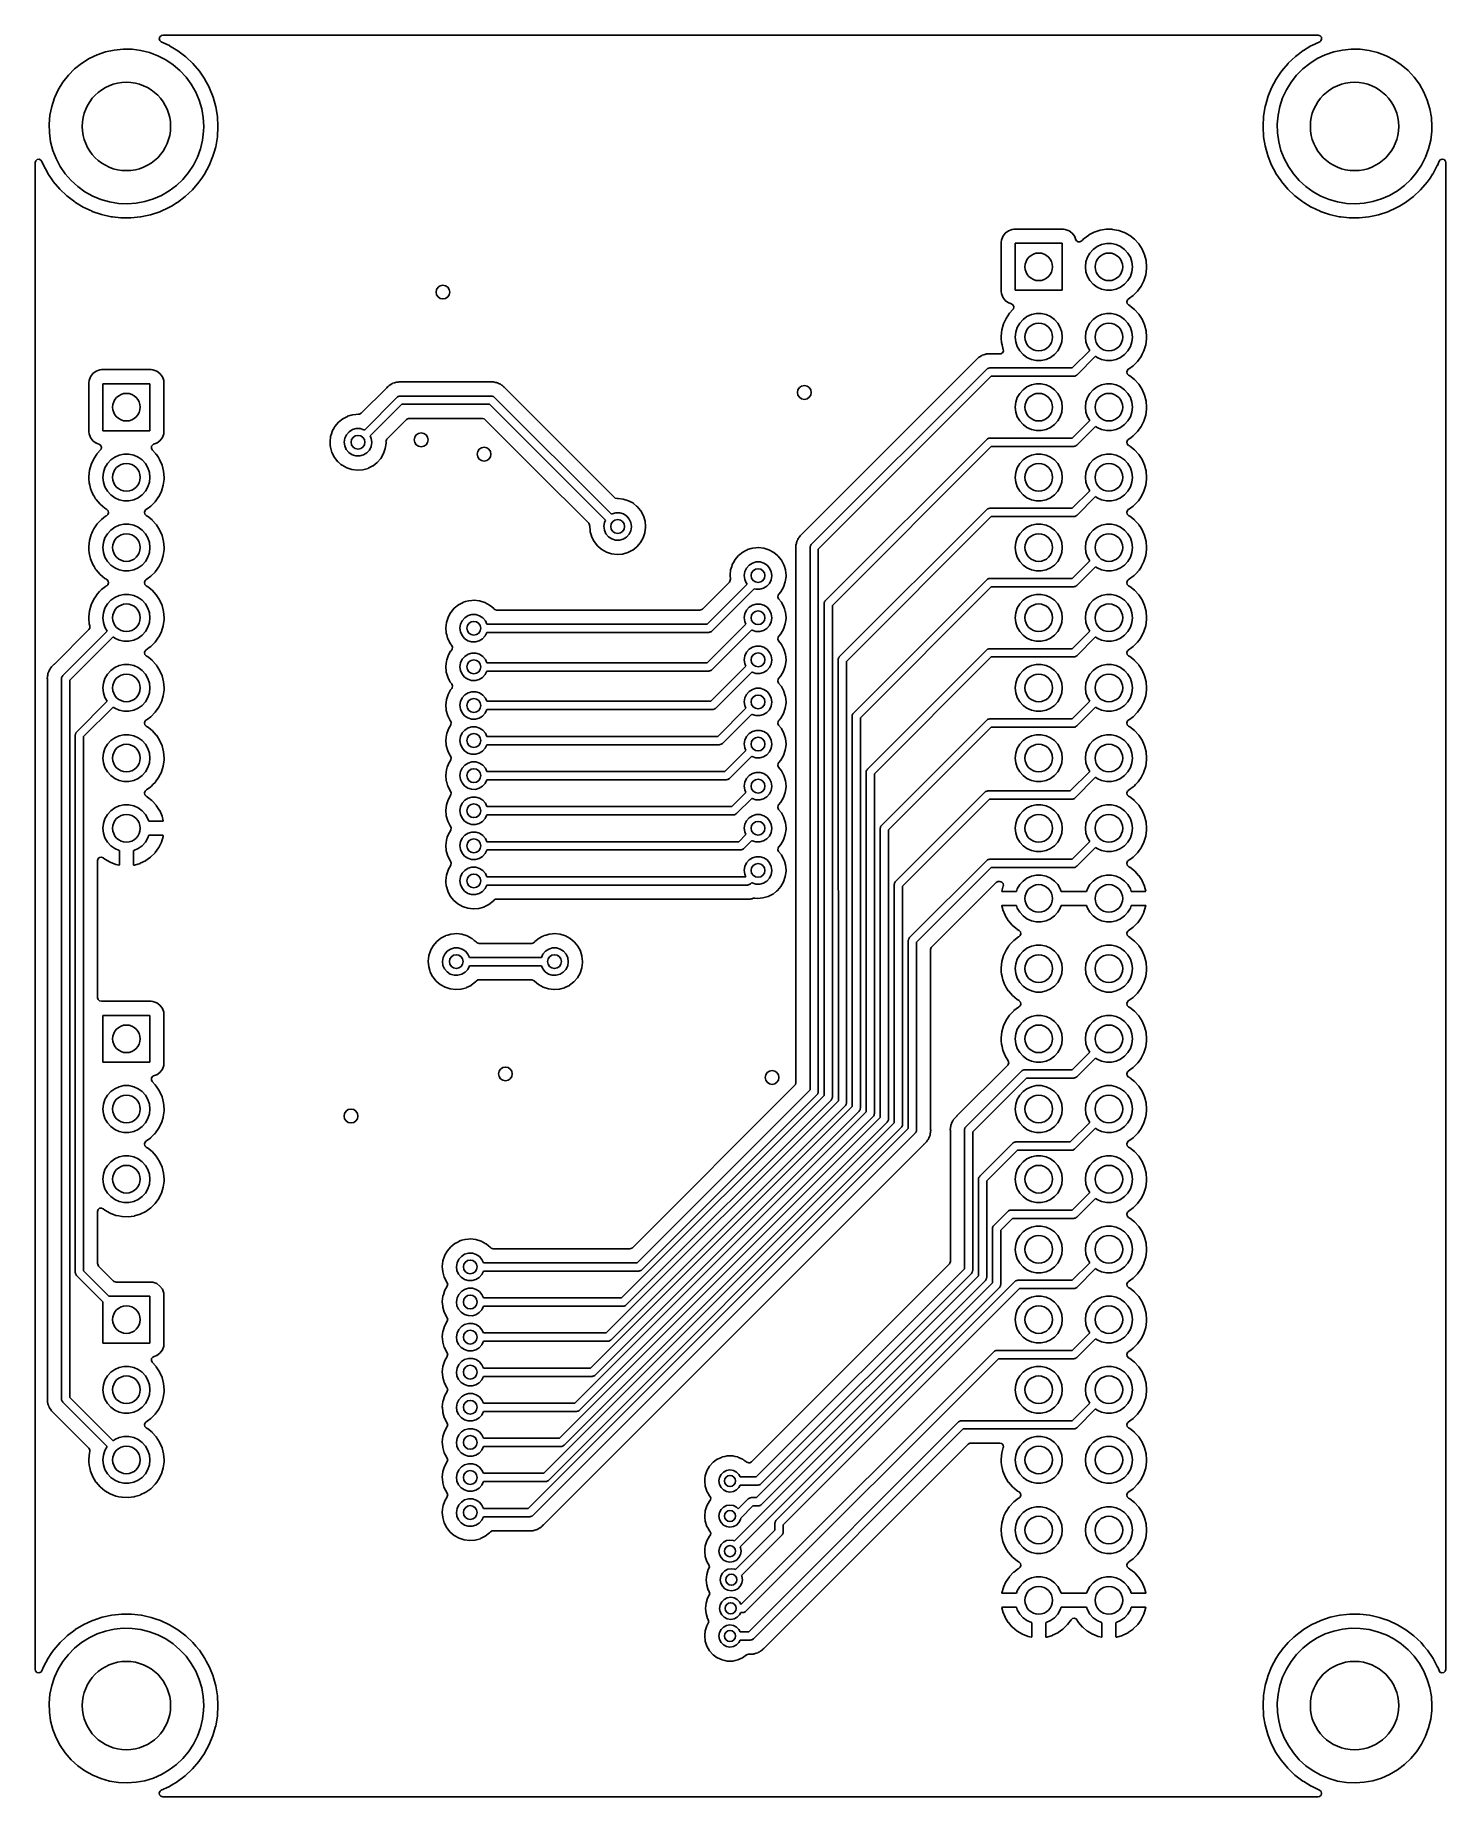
# Model space of a CAD drawing. Extents: x 126.1 to 177.1, y -128.7 to -65.
import ezdxf

# ---------------------------------------------------------------- set-up
doc = ezdxf.new("R2010")
doc.units = 0
doc.layers.add('BLACK', color=7, linetype='CONTINUOUS')

msp = doc.modelspace()

# ---------------------------------------------------------------- linework, layer by layer
at = {"layer": 'BLACK', "linetype": 'CONTINUOUS'}
for p, q in [((130.59, -65.0467), (130.644, -65.0005)), ((130.644, -65.0005), (130.695, -64.9895)), ((130.695, -64.9895), (151.58, -64.9895)), ((151.58, -64.9895), (172.514, -64.9895)), ((172.514, -64.9895), (172.582, -65.0095)), ((172.582, -65.0095), (172.629, -65.0631)), ((128.321, -65.6985), (128.626, -65.5941)), ((128.626, -65.5941), (128.941, -65.5255)), ((128.941, -65.5255), (129.262, -65.4934)), ((129.262, -65.4934), (129.584, -65.4985)), ((129.584, -65.4985), (129.904, -65.5406)), ((129.904, -65.5406), (130.216, -65.6191)), ((130.216, -65.6191), (130.518, -65.7331)), ((130.569, -65.1147), (130.59, -65.0467)), ((130.589, -65.1829), (130.569, -65.1147)), ((130.642, -65.2298), (130.589, -65.1829)), ((130.766, -65.287), (130.642, -65.2298)), ((130.935, -65.3655), (130.766, -65.287)), ((130.937, -65.3672), (130.935, -65.3655)), ((131.238, -65.5488), (130.937, -65.3672)), ((130.937, -65.3672), (130.937, -65.3672)), ((131.239, -65.5488), (131.238, -65.5488)), ((131.241, -65.5506), (131.239, -65.5488)), ((131.526, -65.7677), (131.241, -65.5506)), ((171.973, -65.5461), (171.789, -65.6857)), ((171.976, -65.5441), (171.973, -65.5461)), ((171.973, -65.5461), (171.973, -65.5461)), ((172.253, -65.3785), (171.976, -65.5441)), ((172.281, -65.3618), (172.253, -65.3785)), ((172.284, -65.36), (172.281, -65.3618)), ((172.281, -65.3618), (172.281, -65.3618)), ((172.567, -65.23), (172.284, -65.36)), ((172.609, -65.198), (172.567, -65.23)), ((172.639, -65.1334), (172.609, -65.198)), ((172.629, -65.0631), (172.639, -65.1334)), ((172.771, -65.6985), (173.076, -65.5941)), ((173.076, -65.5941), (173.391, -65.5255)), ((173.391, -65.5255), (173.712, -65.4934)), ((173.712, -65.4934), (174.034, -65.4985)), ((174.034, -65.4985), (174.354, -65.5406)), ((174.354, -65.5406), (174.666, -65.6191)), ((174.666, -65.6191), (174.968, -65.7331)), ((127.279, -66.4393), (127.505, -66.2102)), ((127.505, -66.2102), (127.757, -66.0086)), ((127.757, -66.0086), (128.03, -65.8373)), ((128.03, -65.8373), (128.321, -65.6985)), ((130.518, -65.7331), (130.804, -65.8809)), ((130.804, -65.8809), (131.072, -66.0607)), ((131.072, -66.0607), (131.317, -66.27)), ((131.317, -66.27), (131.536, -66.5062)), ((131.786, -66.0144), (131.526, -65.7677)), ((132.018, -66.2877), (131.786, -66.0144)), ((132.219, -66.5845), (132.018, -66.2877)), ((171.195, -66.2813), (171.139, -66.364)), ((171.197, -66.2785), (171.195, -66.2813)), ((171.195, -66.2813), (171.195, -66.2813)), ((171.422, -66.0152), (171.197, -66.2785)), ((171.427, -66.0086), (171.422, -66.0152)), ((171.43, -66.006), (171.427, -66.0086)), ((171.427, -66.0086), (171.427, -66.0086)), ((171.69, -65.7602), (171.43, -66.006)), ((171.789, -65.6857), (171.69, -65.7602)), ((171.729, -66.4393), (171.955, -66.2102)), ((171.955, -66.2102), (172.207, -66.0086)), ((172.207, -66.0086), (172.48, -65.8373)), ((172.48, -65.8373), (172.771, -65.6985)), ((174.968, -65.7331), (175.254, -65.8809)), ((175.254, -65.8809), (175.522, -66.0607)), ((175.522, -66.0607), (175.767, -66.27)), ((175.767, -66.27), (175.986, -66.5062)), ((126.911, -66.9678), (127.08, -66.693)), ((127.08, -66.693), (127.279, -66.4393)), ((131.536, -66.5062), (131.727, -66.766)), ((131.727, -66.766), (131.887, -67.046)), ((132.221, -66.5875), (132.219, -66.5845)), ((132.357, -66.8445), (132.221, -66.5875)), ((132.221, -66.5875), (132.221, -66.5875)), ((132.387, -66.9012), (132.357, -66.8445)), ((132.388, -66.9043), (132.387, -66.9012)), ((132.516, -67.2265), (132.388, -66.9043)), ((170.826, -66.8907), (170.692, -67.2232)), ((170.995, -66.5746), (170.826, -66.8907)), ((171.139, -66.364), (170.995, -66.5746)), ((171.361, -66.9678), (171.53, -66.693)), ((171.53, -66.693), (171.729, -66.4393)), ((175.986, -66.5062), (176.177, -66.766)), ((176.177, -66.766), (176.337, -67.046)), ((126.609, -67.8819), (126.674, -67.5663)), ((126.674, -67.5663), (126.776, -67.2602)), ((126.776, -67.2602), (126.911, -66.9678)), ((131.887, -67.046), (132.013, -67.3425)), ((132.013, -67.3425), (132.105, -67.6516)), ((132.519, -67.2342), (132.516, -67.2265)), ((132.615, -67.5795), (132.519, -67.2342)), ((170.595, -67.5682), (170.536, -67.9216)), ((170.616, -67.4966), (170.595, -67.5682)), ((170.692, -67.2265), (170.616, -67.4966)), ((170.692, -67.2232), (170.692, -67.2265)), ((170.692, -67.2265), (170.692, -67.2265)), ((171.059, -67.8819), (171.124, -67.5663)), ((171.124, -67.5663), (171.226, -67.2602)), ((171.226, -67.2602), (171.361, -66.9678)), ((176.337, -67.046), (176.463, -67.3425)), ((176.463, -67.3425), (176.555, -67.6516)), ((126.58, -68.203), (126.609, -67.8819)), ((126.589, -68.5253), (126.58, -68.203)), ((132.105, -67.6516), (132.16, -67.9692)), ((132.16, -67.9692), (132.179, -68.291)), ((132.673, -67.9331), (132.615, -67.5795)), ((132.692, -68.291), (132.673, -67.9331)), ((170.536, -67.9216), (170.516, -68.2794)), ((171.03, -68.203), (171.059, -67.8819)), ((171.039, -68.5253), (171.03, -68.203)), ((176.555, -67.6516), (176.61, -67.9692)), ((176.61, -67.9692), (176.629, -68.291)), ((126.634, -68.8444), (126.589, -68.5253)), ((126.716, -69.1562), (126.634, -68.8444)), ((132.135, -68.7868), (132.06, -69.1003)), ((132.174, -68.4668), (132.135, -68.7868)), ((132.179, -68.291), (132.174, -68.4668)), ((132.61, -69.025), (132.67, -68.6718)), ((132.67, -68.6718), (132.673, -68.6373)), ((132.673, -68.6373), (132.692, -68.3159)), ((132.692, -68.3141), (132.692, -68.291)), ((132.692, -68.3159), (132.692, -68.3141)), ((170.516, -68.2794), (170.516, -68.2828)), ((170.516, -68.2828), (170.516, -68.2828)), ((170.516, -68.2828), (170.518, -68.3337)), ((170.518, -68.3337), (170.534, -68.6373)), ((170.534, -68.6373), (170.534, -68.6407)), ((170.534, -68.6407), (170.534, -68.6407)), ((170.534, -68.6407), (170.539, -68.6718)), ((170.539, -68.6718), (170.591, -68.9912)), ((171.084, -68.8444), (171.039, -68.5253)), ((171.166, -69.1562), (171.084, -68.8444)), ((176.585, -68.7868), (176.51, -69.1003)), ((176.624, -68.4668), (176.585, -68.7868)), ((176.629, -68.291), (176.624, -68.4668)), ((126.098, -69.5325), (126.151, -69.486)), ((126.151, -69.486), (126.221, -69.4759)), ((126.221, -69.4759), (126.286, -69.5054)), ((126.833, -69.4566), (126.716, -69.1562)), ((126.984, -69.7415), (126.833, -69.4566)), ((131.949, -69.403), (131.804, -69.691)), ((132.06, -69.1003), (131.949, -69.403)), ((132.377, -69.7017), (132.512, -69.3697)), ((132.512, -69.3697), (132.522, -69.3335)), ((132.522, -69.3335), (132.543, -69.262)), ((132.543, -69.262), (132.61, -69.025)), ((170.591, -68.9912), (170.685, -69.3368)), ((170.685, -69.3368), (170.816, -69.6703)), ((171.283, -69.4566), (171.166, -69.1562)), ((171.434, -69.7415), (171.283, -69.4566)), ((176.399, -69.403), (176.254, -69.691)), ((176.51, -69.1003), (176.399, -69.403)), ((176.932, -69.4966), (176.999, -69.4737)), ((176.999, -69.4737), (177.068, -69.4907)), ((126.078, -69.6006), (126.098, -69.5325)), ((126.078, -83.2355), (126.078, -69.6006)), ((126.286, -69.5054), (126.321, -69.5544)), ((126.321, -69.5544), (126.366, -69.6703)), ((126.366, -69.6703), (126.533, -69.9876)), ((126.533, -69.9876), (126.535, -69.9904)), ((126.535, -69.9904), (126.535, -69.9904)), ((126.535, -69.9904), (126.719, -70.2638)), ((127.167, -70.0071), (126.984, -69.7415)), ((127.379, -70.25), (127.167, -70.0071)), ((131.627, -69.9604), (131.42, -70.2077)), ((131.804, -69.691), (131.627, -69.9604)), ((132.111, -70.1575), (132.205, -70.0201)), ((132.205, -70.0201), (132.207, -70.0173)), ((132.205, -70.0201), (132.205, -70.0201)), ((132.207, -70.0173), (132.209, -70.0143)), ((132.209, -70.0143), (132.375, -69.7048)), ((132.209, -70.0143), (132.209, -70.0143)), ((132.375, -69.7048), (132.377, -69.7017)), ((170.816, -69.6703), (170.983, -69.9876)), ((170.983, -69.9876), (170.985, -69.9904)), ((170.985, -69.9904), (170.985, -69.9904)), ((170.985, -69.9904), (171.169, -70.2638)), ((171.617, -70.0071), (171.434, -69.7415)), ((171.829, -70.25), (171.617, -70.0071)), ((176.077, -69.9604), (175.87, -70.2077)), ((176.254, -69.691), (176.077, -69.9604)), ((176.561, -70.1575), (176.655, -70.0201)), ((176.655, -70.0201), (176.657, -70.0173)), ((176.655, -70.0201), (176.655, -70.0201)), ((176.657, -70.0173), (176.659, -70.0143)), ((176.659, -70.0143), (176.825, -69.7048)), ((176.659, -70.0143), (176.659, -70.0143)), ((176.825, -69.7048), (176.827, -69.7017)), ((176.827, -69.7017), (176.888, -69.5522)), ((176.888, -69.5522), (176.932, -69.4966)), ((177.068, -69.4907), (177.117, -69.5424)), ((177.117, -69.5424), (177.131, -69.5996)), ((177.131, -69.5996), (177.131, -78.7063)), ((126.719, -70.2638), (126.733, -70.285)), ((126.733, -70.285), (126.964, -70.5591)), ((126.964, -70.5591), (127.223, -70.8067)), ((127.617, -70.467), (127.379, -70.25)), ((127.879, -70.6551), (127.617, -70.467)), ((128.16, -70.8119), (127.879, -70.6551)), ((130.929, -70.6232), (130.65, -70.7858)), ((131.186, -70.4296), (130.929, -70.6232)), ((131.42, -70.2077), (131.186, -70.4296)), ((131.509, -70.8292), (131.77, -70.5843)), ((131.77, -70.5843), (132.004, -70.3126)), ((132.004, -70.3126), (132.111, -70.1575)), ((171.169, -70.2638), (171.183, -70.285)), ((171.183, -70.285), (171.414, -70.5591)), ((171.414, -70.5591), (171.673, -70.8067)), ((172.067, -70.467), (171.829, -70.25)), ((172.329, -70.6551), (172.067, -70.467)), ((172.61, -70.8119), (172.329, -70.6551)), ((175.379, -70.6232), (175.1, -70.7858)), ((175.636, -70.4296), (175.379, -70.6232)), ((175.87, -70.2077), (175.636, -70.4296)), ((175.959, -70.8292), (176.22, -70.5843)), ((176.22, -70.5843), (176.454, -70.3126)), ((176.454, -70.3126), (176.561, -70.1575)), ((127.223, -70.8067), (127.507, -71.0249)), ((127.507, -71.0249), (127.539, -71.0443)), ((127.539, -71.0443), (127.81, -71.2093)), ((127.81, -71.2093), (127.81, -71.2093)), ((127.81, -71.2093), (127.813, -71.2111)), ((127.813, -71.2111), (127.816, -71.2125)), ((127.816, -71.2125), (127.816, -71.2125)), ((127.816, -71.2125), (128.135, -71.3616)), ((128.135, -71.3616), (128.135, -71.3616)), ((128.135, -71.3616), (128.138, -71.3631)), ((128.138, -71.3631), (128.141, -71.3642)), ((128.141, -71.3642), (128.141, -71.3642)), ((128.141, -71.3642), (128.474, -71.478)), ((128.458, -70.9352), (128.16, -70.8119)), ((128.768, -71.0235), (128.458, -70.9352)), ((129.086, -71.0756), (128.768, -71.0235)), ((129.408, -71.0908), (129.086, -71.0756)), ((129.73, -71.0689), (129.408, -71.0908)), ((130.047, -71.0102), (129.73, -71.0689)), ((130.355, -70.9154), (130.047, -71.0102)), ((130.248, -71.4884), (130.588, -71.3759)), ((130.65, -70.7858), (130.355, -70.9154)), ((130.588, -71.3759), (130.914, -71.2273)), ((130.914, -71.2273), (131.008, -71.1715)), ((131.008, -71.1715), (131.219, -71.0461)), ((131.219, -71.0461), (131.222, -71.0443)), ((131.219, -71.0461), (131.219, -71.0461)), ((131.222, -71.0443), (131.509, -70.8292)), ((171.673, -70.8067), (171.957, -71.0249)), ((171.957, -71.0249), (171.989, -71.0443)), ((171.989, -71.0443), (172.26, -71.2093)), ((172.26, -71.2093), (172.26, -71.2093)), ((172.26, -71.2093), (172.263, -71.2111)), ((172.263, -71.2111), (172.266, -71.2125)), ((172.266, -71.2125), (172.266, -71.2125)), ((172.266, -71.2125), (172.585, -71.3616)), ((172.585, -71.3616), (172.585, -71.3616)), ((172.585, -71.3616), (172.588, -71.3631)), ((172.588, -71.3631), (172.591, -71.3642)), ((172.591, -71.3642), (172.591, -71.3642)), ((172.591, -71.3642), (172.924, -71.478)), ((172.908, -70.9352), (172.61, -70.8119)), ((173.218, -71.0235), (172.908, -70.9352)), ((173.536, -71.0756), (173.218, -71.0235)), ((173.858, -71.0908), (173.536, -71.0756)), ((174.18, -71.0689), (173.858, -71.0908)), ((174.497, -71.0102), (174.18, -71.0689)), ((174.805, -70.9154), (174.497, -71.0102)), ((174.698, -71.4884), (175.038, -71.3759)), ((175.1, -70.7858), (174.805, -70.9154)), ((175.038, -71.3759), (175.364, -71.2273)), ((175.364, -71.2273), (175.458, -71.1715)), ((175.458, -71.1715), (175.669, -71.0461)), ((175.669, -71.0461), (175.672, -71.0443)), ((175.669, -71.0461), (175.669, -71.0461)), ((175.672, -71.0443), (175.959, -70.8292)), ((128.474, -71.478), (128.474, -71.4781)), ((128.474, -71.4781), (128.477, -71.4792)), ((128.477, -71.4792), (128.826, -71.5579)), ((128.826, -71.5579), (128.879, -71.5639)), ((128.879, -71.5639), (129.179, -71.5981)), ((129.179, -71.5981), (129.179, -71.5981)), ((129.179, -71.5981), (129.183, -71.5985)), ((129.183, -71.5985), (129.186, -71.5985)), ((129.186, -71.5985), (129.186, -71.5985)), ((129.186, -71.5985), (129.38, -71.5995)), ((129.38, -71.5995), (129.541, -71.6004)), ((129.541, -71.6004), (129.544, -71.6)), ((129.544, -71.6), (129.894, -71.5639)), ((129.544, -71.6), (129.544, -71.6)), ((129.894, -71.5639), (129.897, -71.5635)), ((129.894, -71.5639), (129.894, -71.5639)), ((129.897, -71.5635), (129.901, -71.5628)), ((129.901, -71.5628), (130.073, -71.5258)), ((129.901, -71.5628), (129.901, -71.5628)), ((130.073, -71.5258), (130.248, -71.4884)), ((161.439, -72.0192), (161.302, -72.0704)), ((161.501, -72.0125), (161.439, -72.0192)), ((163.297, -72.0125), (161.501, -72.0125)), ((163.359, -72.0192), (163.297, -72.0125)), ((163.496, -72.0704), (163.359, -72.0192)), ((164.844, -72.0111), (164.623, -72.0449)), ((164.849, -72.0112), (164.844, -72.0111)), ((164.993, -72.013), (164.849, -72.0112)), ((164.849, -72.0112), (164.849, -72.0112)), ((165.067, -72.0139), (164.993, -72.013)), ((165.072, -72.0148), (165.067, -72.0139)), ((165.282, -72.0521), (165.072, -72.0148)), ((165.072, -72.0148), (165.072, -72.0148)), ((172.924, -71.478), (172.924, -71.4781)), ((172.924, -71.4781), (172.927, -71.4792)), ((172.927, -71.4792), (173.276, -71.5579)), ((173.276, -71.5579), (173.329, -71.5639)), ((173.329, -71.5639), (173.629, -71.5981)), ((173.629, -71.5981), (173.629, -71.5981)), ((173.629, -71.5981), (173.633, -71.5985)), ((173.633, -71.5985), (173.636, -71.5985)), ((173.636, -71.5985), (173.636, -71.5985)), ((173.636, -71.5985), (173.83, -71.5995)), ((173.83, -71.5995), (173.991, -71.6004)), ((173.991, -71.6004), (173.994, -71.6)), ((173.994, -71.6), (174.344, -71.5639)), ((173.994, -71.6), (173.994, -71.6)), ((174.344, -71.5639), (174.347, -71.5635)), ((174.344, -71.5639), (174.344, -71.5639)), ((174.347, -71.5635), (174.351, -71.5628)), ((174.351, -71.5628), (174.523, -71.5258)), ((174.351, -71.5628), (174.351, -71.5628)), ((174.523, -71.5258), (174.698, -71.4884)), ((161.047, -72.4107), (161.041, -72.4728)), ((161.041, -72.4728), (161.041, -74.2691)), ((161.098, -72.2743), (161.047, -72.4107)), ((161.186, -72.1577), (161.098, -72.2743)), ((161.302, -72.0704), (161.186, -72.1577)), ((161.549, -74.221), (161.549, -72.521)), ((161.549, -72.521), (163.249, -72.521)), ((163.249, -72.521), (163.249, -74.221)), ((163.612, -72.1577), (163.496, -72.0704)), ((163.7, -72.2743), (163.612, -72.1577)), ((163.703, -72.2827), (163.7, -72.2743)), ((163.744, -72.3932), (163.703, -72.2827)), ((163.763, -72.4268), (163.744, -72.3932)), ((163.821, -72.468), (163.763, -72.4268)), ((163.892, -72.4715), (163.821, -72.468)), ((163.953, -72.436), (163.892, -72.4715)), ((163.978, -72.4107), (163.953, -72.436)), ((164.034, -72.3516), (163.978, -72.4107)), ((164.038, -72.3485), (164.034, -72.3516)), ((164.209, -72.2206), (164.038, -72.3485)), ((164.213, -72.2175), (164.209, -72.2206)), ((164.209, -72.2206), (164.209, -72.2206)), ((164.411, -72.1143), (164.213, -72.2175)), ((164.37, -72.7393), (164.514, -72.6349)), ((164.623, -72.0449), (164.411, -72.1143)), ((164.514, -72.6349), (164.676, -72.5626)), ((164.676, -72.5626), (164.85, -72.5256)), ((164.85, -72.5256), (165.028, -72.5256)), ((165.028, -72.5256), (165.202, -72.5626)), ((165.202, -72.5626), (165.364, -72.6349)), ((165.287, -72.053), (165.282, -72.0521)), ((165.282, -72.0521), (165.282, -72.0521)), ((165.292, -72.0548), (165.287, -72.053)), ((165.493, -72.1259), (165.292, -72.0548)), ((165.292, -72.0548), (165.292, -72.0548)), ((165.364, -72.6349), (165.508, -72.7393)), ((165.498, -72.1276), (165.493, -72.1259)), ((165.493, -72.1259), (165.493, -72.1259)), ((165.693, -72.2356), (165.498, -72.1276)), ((165.697, -72.2388), (165.693, -72.2356)), ((165.865, -72.3708), (165.697, -72.2388)), ((165.697, -72.2388), (165.697, -72.2388)), ((165.869, -72.374), (165.865, -72.3708)), ((165.865, -72.3708), (165.865, -72.3708)), ((166.019, -72.5393), (165.869, -72.374)), ((166.14, -72.7268), (166.019, -72.5393)), ((164.089, -73.371), (164.108, -73.1943)), ((164.108, -73.1943), (164.163, -73.0253)), ((164.163, -73.0253), (164.251, -72.8714)), ((164.251, -72.8714), (164.37, -72.7393)), ((165.508, -72.7393), (165.627, -72.8714)), ((165.627, -72.8714), (165.716, -73.0253)), ((165.716, -73.0253), (165.77, -73.1943)), ((165.77, -73.1943), (165.789, -73.371)), ((166.229, -72.9317), (166.14, -72.7268)), ((166.284, -73.1483), (166.229, -72.9317)), ((166.302, -73.371), (166.284, -73.1483)), ((164.108, -73.5477), (164.089, -73.371)), ((164.163, -73.7167), (164.108, -73.5477)), ((164.251, -73.8706), (164.163, -73.7167)), ((164.37, -74.0027), (164.251, -73.8706)), ((165.627, -73.8706), (165.508, -74.0027)), ((165.716, -73.7167), (165.627, -73.8706)), ((165.77, -73.5477), (165.716, -73.7167)), ((165.789, -73.371), (165.77, -73.5477)), ((166.107, -74.0731), (166.206, -73.8728)), ((166.206, -73.8728), (166.271, -73.659)), ((166.271, -73.659), (166.301, -73.4376)), ((166.301, -73.4376), (166.302, -73.371)), ((161.041, -74.2691), (161.047, -74.3313)), ((161.047, -74.3313), (161.098, -74.4677)), ((161.098, -74.4677), (161.186, -74.5842)), ((161.186, -74.5842), (161.302, -74.6716)), ((163.249, -74.221), (161.549, -74.221)), ((164.514, -74.1071), (164.37, -74.0027)), ((164.676, -74.1794), (164.514, -74.1071)), ((164.85, -74.2163), (164.676, -74.1794)), ((165.028, -74.2163), (164.85, -74.2163)), ((165.202, -74.1794), (165.028, -74.2163)), ((165.364, -74.1071), (165.202, -74.1794)), ((165.508, -74.0027), (165.364, -74.1071)), ((165.587, -74.6329), (165.612, -74.5665)), ((165.612, -74.5665), (165.64, -74.5399)), ((165.64, -74.5399), (165.684, -74.5086)), ((165.684, -74.5086), (165.819, -74.4122)), ((165.819, -74.4122), (165.977, -74.2545)), ((165.977, -74.2545), (166.107, -74.0731)), ((161.34, -75.0531), (161.214, -75.2377)), ((161.302, -74.6716), (161.311, -74.6747)), ((161.311, -74.6747), (161.311, -74.6747)), ((161.311, -74.6747), (161.419, -74.7155)), ((161.466, -74.9205), (161.34, -75.0531)), ((161.419, -74.7155), (161.476, -74.7582)), ((161.486, -74.8941), (161.466, -74.9205)), ((161.476, -74.7582), (161.501, -74.8247)), ((161.501, -74.8247), (161.486, -74.8941)), ((161.83, -75.2793), (161.974, -75.1749)), ((161.974, -75.1749), (162.136, -75.1026)), ((162.136, -75.1026), (162.31, -75.0656)), ((162.31, -75.0656), (162.488, -75.0656)), ((162.488, -75.0656), (162.662, -75.1026)), ((162.662, -75.1026), (162.824, -75.1749)), ((162.824, -75.1749), (162.968, -75.2793)), ((164.37, -75.2793), (164.514, -75.1749)), ((164.514, -75.1749), (164.676, -75.1026)), ((164.676, -75.1026), (164.85, -75.0656)), ((164.85, -75.0656), (165.028, -75.0656)), ((165.028, -75.0656), (165.202, -75.1026)), ((165.202, -75.1026), (165.364, -75.1749)), ((165.364, -75.1749), (165.508, -75.2793)), ((165.602, -74.7023), (165.587, -74.6329)), ((165.652, -74.7528), (165.602, -74.7023)), ((165.693, -74.7756), (165.652, -74.7528)), ((165.697, -74.7788), (165.693, -74.7756)), ((165.865, -74.9108), (165.697, -74.7788)), ((165.697, -74.7788), (165.697, -74.7788)), ((165.869, -74.914), (165.865, -74.9108)), ((165.865, -74.9108), (165.865, -74.9108)), ((166.019, -75.0793), (165.869, -74.914)), ((166.14, -75.2668), (166.019, -75.0793)), ((161.06, -75.6555), (161.036, -75.8777)), ((161.12, -75.4403), (161.06, -75.6555)), ((161.214, -75.2377), (161.12, -75.4403)), ((161.549, -75.911), (161.568, -75.7343)), ((161.568, -75.7343), (161.623, -75.5653)), ((161.623, -75.5653), (161.711, -75.4114)), ((161.711, -75.4114), (161.83, -75.2793)), ((162.968, -75.2793), (163.087, -75.4114)), ((163.087, -75.4114), (163.176, -75.5653)), ((163.176, -75.5653), (163.23, -75.7343)), ((163.23, -75.7343), (163.249, -75.911)), ((164.089, -75.911), (164.108, -75.7343)), ((164.108, -75.7343), (164.163, -75.5653)), ((164.163, -75.5653), (164.251, -75.4114)), ((164.251, -75.4114), (164.37, -75.2793)), ((165.508, -75.2793), (165.627, -75.4114)), ((165.627, -75.4114), (165.716, -75.5653)), ((165.716, -75.5653), (165.77, -75.7343)), ((165.77, -75.7343), (165.789, -75.911)), ((166.229, -75.4717), (166.14, -75.2668)), ((166.284, -75.6883), (166.229, -75.4717)), ((166.302, -75.911), (166.284, -75.6883)), ((161.085, -76.483), (161.024, -76.5188)), ((161.036, -75.8777), (161.037, -75.8828)), ((161.037, -75.8828), (161.037, -75.8828)), ((161.037, -75.8828), (161.042, -75.9776)), ((161.042, -75.9776), (161.049, -76.1007)), ((161.049, -76.1007), (161.05, -76.1057)), ((161.05, -76.1057), (161.05, -76.1057)), ((161.05, -76.1057), (161.07, -76.1939)), ((161.07, -76.1939), (161.098, -76.3186)), ((161.118, -76.4197), (161.085, -76.483)), ((161.098, -76.3186), (161.1, -76.3234)), ((161.1, -76.3234), (161.1, -76.3234)), ((161.1, -76.3234), (161.111, -76.3491)), ((161.111, -76.3491), (161.118, -76.4197)), ((161.568, -76.0877), (161.549, -75.911)), ((161.623, -76.2567), (161.568, -76.0877)), ((161.711, -76.4106), (161.623, -76.2567)), ((161.83, -76.5427), (161.711, -76.4106)), ((163.087, -76.4106), (162.968, -76.5427)), ((163.176, -76.2567), (163.087, -76.4106)), ((163.23, -76.0877), (163.176, -76.2567)), ((163.249, -75.911), (163.23, -76.0877)), ((163.607, -77.031), (164.243, -76.3953)), ((164.108, -76.0877), (164.089, -75.911)), ((164.163, -76.2567), (164.108, -76.0877)), ((164.243, -76.3953), (164.163, -76.2567)), ((165.627, -76.4106), (165.508, -76.5427)), ((165.716, -76.2567), (165.627, -76.4106)), ((165.77, -76.0877), (165.716, -76.2567)), ((165.789, -75.911), (165.77, -76.0877)), ((166.146, -76.5354), (166.204, -76.4174)), ((166.204, -76.4174), (166.206, -76.4128)), ((166.204, -76.4174), (166.204, -76.4174)), ((166.206, -76.4128), (166.271, -76.199)), ((166.271, -76.199), (166.301, -75.9776)), ((166.301, -75.9776), (166.302, -75.911)), ((128.419, -77.0992), (128.282, -77.1504)), ((128.481, -77.0925), (128.419, -77.0992)), ((130.277, -77.0925), (128.481, -77.0925)), ((130.339, -77.0992), (130.277, -77.0925)), ((130.476, -77.1504), (130.339, -77.0992)), ((160.129, -76.7415), (153.863, -83.0073)), ((154.165, -83.4249), (160.515, -77.0749)), ((160.137, -76.7327), (160.129, -76.7415)), ((160.167, -76.6971), (160.137, -76.7327)), ((160.184, -76.6845), (160.167, -76.6971)), ((160.199, -76.6717), (160.184, -76.6845)), ((160.214, -76.6565), (160.199, -76.6717)), ((160.221, -76.6525), (160.214, -76.6565)), ((160.254, -76.633), (160.221, -76.6525)), ((160.221, -76.6525), (160.221, -76.6525)), ((160.264, -76.6265), (160.254, -76.633)), ((160.301, -76.5993), (160.264, -76.6265)), ((160.321, -76.5914), (160.301, -76.5993)), ((160.339, -76.5828), (160.321, -76.5914)), ((160.357, -76.5718), (160.339, -76.5828)), ((160.402, -76.5589), (160.357, -76.5718)), ((160.413, -76.5551), (160.402, -76.5589)), ((160.449, -76.541), (160.413, -76.5551)), ((160.456, -76.5381), (160.449, -76.541)), ((160.449, -76.541), (160.449, -76.541)), ((160.464, -76.5371), (160.456, -76.5381)), ((160.47, -76.5363), (160.464, -76.5371)), ((160.464, -76.5371), (160.464, -76.5371)), ((160.477, -76.5354), (160.47, -76.5363)), ((160.497, -76.5314), (160.477, -76.5354)), ((160.517, -76.5254), (160.497, -76.5314)), ((160.515, -77.0749), (160.532, -77.065)), ((160.563, -76.524), (160.517, -76.5254)), ((160.532, -77.065), (160.546, -77.0511)), ((160.546, -77.0511), (160.565, -77.046)), ((160.575, -76.523), (160.563, -76.524)), ((160.565, -77.046), (160.582, -77.0361)), ((160.58, -76.5225), (160.575, -76.523)), ((160.609, -76.5225), (160.58, -76.5225)), ((160.582, -77.0361), (160.602, -77.0361)), ((160.602, -77.0361), (160.621, -77.031)), ((160.613, -76.5224), (160.609, -76.5225)), ((160.628, -76.5219), (160.613, -76.5224)), ((160.621, -77.031), (163.607, -77.031)), ((160.683, -76.5202), (160.628, -76.5219)), ((160.691, -76.5219), (160.683, -76.5202)), ((160.703, -76.5225), (160.691, -76.5219)), ((160.691, -76.5219), (160.691, -76.5219)), ((160.994, -76.5225), (160.703, -76.5225)), ((161.024, -76.5188), (160.994, -76.5225)), ((161.974, -76.6471), (161.83, -76.5427)), ((162.136, -76.7194), (161.974, -76.6471)), ((162.31, -76.7563), (162.136, -76.7194)), ((162.488, -76.7563), (162.31, -76.7563)), ((162.662, -76.7194), (162.488, -76.7563)), ((162.824, -76.6471), (162.662, -76.7194)), ((162.968, -76.5427), (162.824, -76.6471)), ((164.457, -76.6054), (163.775, -77.287)), ((164.514, -76.6471), (164.457, -76.6054)), ((164.676, -76.7194), (164.514, -76.6471)), ((164.85, -76.7563), (164.676, -76.7194)), ((165.028, -76.7563), (164.85, -76.7563)), ((165.202, -76.7194), (165.028, -76.7563)), ((165.364, -76.6471), (165.202, -76.7194)), ((165.508, -76.5427), (165.364, -76.6471)), ((165.587, -77.1729), (165.612, -77.1065)), ((165.612, -77.1065), (165.64, -77.0799)), ((165.64, -77.0799), (165.684, -77.0486)), ((165.684, -77.0486), (165.819, -76.9522)), ((165.819, -76.9522), (165.977, -76.7945)), ((165.977, -76.7945), (166.107, -76.6131)), ((166.107, -76.6131), (166.146, -76.5354)), ((128.027, -77.4907), (128.021, -77.5528)), ((128.021, -77.5528), (128.021, -79.3491)), ((128.078, -77.3543), (128.027, -77.4907)), ((128.166, -77.2377), (128.078, -77.3543)), ((128.282, -77.1504), (128.166, -77.2377)), ((128.529, -79.301), (128.529, -77.601)), ((128.529, -77.601), (130.229, -77.601)), ((130.229, -77.601), (130.229, -79.301)), ((130.592, -77.2377), (130.476, -77.1504)), ((130.68, -77.3543), (130.592, -77.2377)), ((130.731, -77.4907), (130.68, -77.3543)), ((130.738, -77.5528), (130.731, -77.4907)), ((130.738, -79.3491), (130.738, -77.5528)), ((138.793, -77.7575), (137.878, -78.6723)), ((138.801, -77.7487), (138.793, -77.7575)), ((138.826, -77.7192), (138.801, -77.7487)), ((138.831, -77.7131), (138.826, -77.7192)), ((138.826, -77.7192), (138.826, -77.7192)), ((138.848, -77.7005), (138.831, -77.7131)), ((138.863, -77.6877), (138.848, -77.7005)), ((138.878, -77.6725), (138.863, -77.6877)), ((138.885, -77.6685), (138.878, -77.6725)), ((138.918, -77.649), (138.885, -77.6685)), ((138.885, -77.6685), (138.885, -77.6685)), ((138.928, -77.6425), (138.918, -77.649)), ((138.951, -77.6257), (138.928, -77.6425)), ((138.965, -77.6153), (138.951, -77.6257)), ((138.985, -77.6074), (138.965, -77.6153)), ((139.003, -77.5987), (138.985, -77.6074)), ((139.015, -77.5919), (139.003, -77.5987)), ((139.021, -77.5878), (139.015, -77.5919)), ((139.066, -77.5749), (139.021, -77.5878)), ((139.077, -77.5711), (139.066, -77.5749)), ((139.113, -77.557), (139.077, -77.5711)), ((139.12, -77.5541), (139.113, -77.557)), ((139.113, -77.557), (139.113, -77.557)), ((139.128, -77.5531), (139.12, -77.5541)), ((139.134, -77.5523), (139.128, -77.5531)), ((139.128, -77.5531), (139.128, -77.5531)), ((139.141, -77.5514), (139.134, -77.5523)), ((139.161, -77.5474), (139.141, -77.5514)), ((139.181, -77.5414), (139.161, -77.5474)), ((139.227, -77.54), (139.181, -77.5414)), ((139.239, -77.539), (139.227, -77.54)), ((139.244, -77.5385), (139.239, -77.539)), ((139.273, -77.5385), (139.244, -77.5385)), ((139.277, -77.5384), (139.273, -77.5385)), ((139.292, -77.5379), (139.277, -77.5384)), ((139.347, -77.5362), (139.292, -77.5379)), ((139.355, -77.5379), (139.347, -77.5362)), ((139.367, -77.5385), (139.355, -77.5379)), ((139.355, -77.5379), (139.355, -77.5379)), ((142.55, -77.5385), (139.367, -77.5385)), ((142.562, -77.5379), (142.55, -77.5385)), ((142.608, -77.5336), (142.562, -77.5379)), ((142.616, -77.5348), (142.608, -77.5336)), ((142.629, -77.5369), (142.616, -77.5348)), ((142.649, -77.5385), (142.629, -77.5369)), ((142.67, -77.5385), (142.649, -77.5385)), ((142.681, -77.5412), (142.67, -77.5385)), ((142.715, -77.55), (142.681, -77.5412)), ((142.727, -77.5524), (142.715, -77.55)), ((142.772, -77.5596), (142.727, -77.5524)), ((142.792, -77.5681), (142.772, -77.5596)), ((142.811, -77.5745), (142.792, -77.5681)), ((142.831, -77.5799), (142.811, -77.5745)), ((142.838, -77.5837), (142.831, -77.5799)), ((142.872, -77.6021), (142.838, -77.5837)), ((142.838, -77.5837), (142.838, -77.5837)), ((142.882, -77.6073), (142.872, -77.6021)), ((142.918, -77.6225), (142.882, -77.6073)), ((142.925, -77.6257), (142.918, -77.6225)), ((142.918, -77.6225), (142.918, -77.6225)), ((142.931, -77.6305), (142.925, -77.6257)), ((142.942, -77.6388), (142.931, -77.6305)), ((142.958, -77.6497), (142.942, -77.6388)), ((142.97, -77.6562), (142.958, -77.6497)), ((142.977, -77.66), (142.97, -77.6562)), ((143.011, -77.6916), (142.977, -77.66)), ((143.02, -77.6993), (143.011, -77.6916)), ((143.023, -77.7021), (143.02, -77.6993)), ((143.044, -77.7226), (143.023, -77.7021)), ((143.047, -77.7254), (143.044, -77.7226)), ((143.072, -77.7487), (143.047, -77.7254)), ((143.098, -77.7739), (143.072, -77.7487)), ((143.103, -77.7806), (143.098, -77.7739)), ((160.683, -77.331), (154.421, -83.5931)), ((163.669, -77.331), (160.683, -77.331)), ((161.83, -77.8193), (161.974, -77.7149)), ((161.974, -77.7149), (162.136, -77.6426)), ((162.136, -77.6426), (162.31, -77.6056)), ((162.31, -77.6056), (162.488, -77.6056)), ((162.488, -77.6056), (162.662, -77.6426)), ((162.662, -77.6426), (162.824, -77.7149)), ((162.824, -77.7149), (162.968, -77.8193)), ((163.688, -77.3259), (163.669, -77.331)), ((163.708, -77.3259), (163.688, -77.3259)), ((163.725, -77.316), (163.708, -77.3259)), ((163.744, -77.3109), (163.725, -77.316)), ((163.758, -77.2969), (163.744, -77.3109)), ((163.775, -77.287), (163.758, -77.2969)), ((164.37, -77.8193), (164.514, -77.7149)), ((164.514, -77.7149), (164.676, -77.6426)), ((164.676, -77.6426), (164.85, -77.6056)), ((164.85, -77.6056), (165.028, -77.6056)), ((165.028, -77.6056), (165.202, -77.6426)), ((165.202, -77.6426), (165.364, -77.7149)), ((165.364, -77.7149), (165.508, -77.8193)), ((165.602, -77.2423), (165.587, -77.1729)), ((165.652, -77.2928), (165.602, -77.2423)), ((165.693, -77.3156), (165.652, -77.2928)), ((165.697, -77.3188), (165.693, -77.3156)), ((165.865, -77.4508), (165.697, -77.3188)), ((165.697, -77.3188), (165.697, -77.3188)), ((165.869, -77.454), (165.865, -77.4508)), ((165.865, -77.4508), (165.865, -77.4508)), ((166.019, -77.6193), (165.869, -77.454)), ((166.022, -77.6236), (166.019, -77.6193)), ((166.101, -77.7458), (166.022, -77.6236)), ((166.022, -77.6236), (166.022, -77.6236)), ((166.14, -77.8068), (166.101, -77.7458)), ((137.99, -79.2797), (139.179, -78.0909)), ((139.347, -78.347), (138.201, -79.493)), ((139.179, -78.0909), (139.196, -78.081)), ((139.196, -78.081), (139.21, -78.0671)), ((139.21, -78.0671), (139.229, -78.062)), ((139.229, -78.062), (139.246, -78.0521)), ((139.246, -78.0521), (139.266, -78.0521)), ((139.266, -78.0521), (139.285, -78.047)), ((139.285, -78.047), (142.587, -78.047)), ((142.525, -78.347), (139.347, -78.347)), ((146.719, -82.5412), (142.525, -78.347)), ((142.587, -78.047), (142.606, -78.0521)), ((142.606, -78.0521), (142.626, -78.0521)), ((142.626, -78.0521), (142.643, -78.062)), ((142.643, -78.062), (142.662, -78.0671)), ((142.662, -78.0671), (142.676, -78.081)), ((142.676, -78.081), (142.693, -78.0909)), ((142.693, -78.0909), (146.93, -82.3281)), ((143.111, -77.7894), (143.103, -77.7806)), ((143.103, -77.7806), (143.103, -77.7806)), ((147.043, -81.7213), (143.111, -77.7894)), ((161.549, -78.451), (161.568, -78.2743)), ((161.568, -78.2743), (161.623, -78.1053)), ((161.623, -78.1053), (161.711, -77.9514)), ((161.711, -77.9514), (161.83, -77.8193)), ((162.968, -77.8193), (163.087, -77.9514)), ((163.087, -77.9514), (163.176, -78.1053)), ((163.176, -78.1053), (163.23, -78.2743)), ((163.23, -78.2743), (163.249, -78.451)), ((164.089, -78.451), (164.108, -78.2743)), ((164.108, -78.2743), (164.163, -78.1053)), ((164.163, -78.1053), (164.251, -77.9514)), ((164.251, -77.9514), (164.37, -77.8193)), ((165.508, -77.8193), (165.627, -77.9514)), ((165.627, -77.9514), (165.716, -78.1053)), ((165.716, -78.1053), (165.77, -78.2743)), ((165.77, -78.2743), (165.789, -78.451)), ((166.229, -78.0117), (166.14, -77.8068)), ((166.284, -78.2283), (166.229, -78.0117)), ((166.302, -78.451), (166.284, -78.2283)), ((137.052, -78.9969), (136.925, -79.1485)), ((137.206, -78.873), (137.052, -78.9969)), ((137.285, -78.8317), (137.206, -78.873)), ((137.376, -78.7842), (137.285, -78.8317)), ((137.381, -78.7814), (137.376, -78.7842)), ((137.376, -78.7842), (137.376, -78.7842)), ((137.508, -78.744), (137.381, -78.7814)), ((137.565, -78.7273), (137.508, -78.744)), ((137.571, -78.7255), (137.565, -78.7273)), ((137.565, -78.7273), (137.565, -78.7273)), ((137.577, -78.725), (137.571, -78.7255)), ((137.686, -78.7151), (137.577, -78.725)), ((137.577, -78.725), (137.577, -78.725)), ((137.768, -78.7076), (137.686, -78.7151)), ((137.774, -78.7083), (137.768, -78.7076)), ((137.776, -78.7085), (137.774, -78.7083)), ((137.774, -78.7083), (137.774, -78.7083)), ((137.779, -78.7083), (137.776, -78.7085)), ((137.78, -78.7083), (137.779, -78.7083)), ((137.816, -78.7063), (137.78, -78.7082)), ((137.78, -78.7082), (137.78, -78.7083)), ((137.878, -78.6723), (137.816, -78.7063)), ((138.809, -79.6041), (139.521, -78.8924)), ((139.521, -78.8924), (139.583, -78.8584)), ((139.583, -78.8584), (139.61, -78.8555)), ((139.61, -78.8555), (142.262, -78.8555)), ((142.262, -78.8555), (142.33, -78.8755)), ((142.33, -78.8755), (142.351, -78.8924)), ((142.351, -78.8924), (144.232, -80.7735)), ((161.568, -78.6277), (161.549, -78.451)), ((161.623, -78.7967), (161.568, -78.6277)), ((161.711, -78.9506), (161.623, -78.7967)), ((161.83, -79.0827), (161.711, -78.9506)), ((163.087, -78.9506), (162.968, -79.0827)), ((163.176, -78.7967), (163.087, -78.9506)), ((163.23, -78.6277), (163.176, -78.7967)), ((163.249, -78.451), (163.23, -78.6277)), ((163.607, -79.571), (164.243, -78.9353)), ((164.108, -78.6277), (164.089, -78.451)), ((164.163, -78.7967), (164.108, -78.6277)), ((164.243, -78.9353), (164.163, -78.7967)), ((165.627, -78.9506), (165.508, -79.0827)), ((165.716, -78.7967), (165.627, -78.9506)), ((165.77, -78.6277), (165.716, -78.7967)), ((165.789, -78.451), (165.77, -78.6277)), ((166.146, -79.0754), (166.204, -78.9574)), ((166.204, -78.9574), (166.206, -78.9528)), ((166.204, -78.9574), (166.204, -78.9574)), ((166.206, -78.9528), (166.259, -78.7814)), ((166.259, -78.7814), (166.27, -78.744)), ((166.27, -78.744), (166.271, -78.739)), ((166.27, -78.744), (166.27, -78.744)), ((166.271, -78.739), (166.301, -78.5176)), ((166.301, -78.5176), (166.302, -78.451)), ((177.131, -78.7063), (177.131, -124.132)), ((128.021, -79.3491), (128.027, -79.4113)), ((128.027, -79.4113), (128.078, -79.5477)), ((128.078, -79.5477), (128.166, -79.6642)), ((128.166, -79.6642), (128.282, -79.7516)), ((130.229, -79.301), (128.529, -79.301)), ((130.535, -79.7068), (130.592, -79.6642)), ((130.592, -79.6642), (130.68, -79.5477)), ((130.68, -79.5477), (130.731, -79.4113)), ((130.731, -79.4113), (130.738, -79.3491)), ((136.77, -79.5103), (136.748, -79.7068)), ((136.799, -79.4187), (136.77, -79.5103)), ((136.828, -79.3276), (136.799, -79.4187)), ((136.83, -79.3218), (136.828, -79.3276)), ((136.828, -79.3276), (136.828, -79.3276)), ((136.895, -79.2021), (136.83, -79.3218)), ((136.922, -79.1539), (136.895, -79.2021)), ((136.925, -79.1485), (136.922, -79.1539)), ((136.922, -79.1539), (136.922, -79.1539)), ((137.261, -79.7149), (137.283, -79.5748)), ((137.283, -79.5748), (137.343, -79.4465)), ((137.343, -79.4465), (137.437, -79.3402)), ((137.437, -79.3402), (137.557, -79.2646)), ((137.557, -79.2646), (137.693, -79.2256)), ((137.693, -79.2256), (137.835, -79.2265)), ((137.835, -79.2265), (137.971, -79.2671)), ((137.971, -79.2671), (137.99, -79.2797)), ((138.201, -79.493), (138.241, -79.5806)), ((138.241, -79.5806), (138.261, -79.721)), ((138.773, -79.7055), (138.786, -79.6357)), ((138.786, -79.6357), (138.809, -79.6041)), ((154.673, -85.4569), (160.515, -79.6149)), ((160.515, -79.6149), (160.532, -79.605)), ((160.532, -79.605), (160.546, -79.5911)), ((160.546, -79.5911), (160.565, -79.586)), ((160.565, -79.586), (160.582, -79.5761)), ((160.582, -79.5761), (160.602, -79.5761)), ((160.602, -79.5761), (160.621, -79.571)), ((160.621, -79.571), (163.607, -79.571)), ((161.974, -79.1871), (161.83, -79.0827)), ((162.136, -79.2594), (161.974, -79.1871)), ((162.31, -79.2963), (162.136, -79.2594)), ((162.488, -79.2963), (162.31, -79.2963)), ((162.662, -79.2594), (162.488, -79.2963)), ((162.824, -79.1871), (162.662, -79.2594)), ((162.968, -79.0827), (162.824, -79.1871)), ((164.457, -79.1454), (163.775, -79.827)), ((164.514, -79.1871), (164.457, -79.1454)), ((164.676, -79.2594), (164.514, -79.1871)), ((164.85, -79.2963), (164.676, -79.2594)), ((165.028, -79.2963), (164.85, -79.2963)), ((165.202, -79.2594), (165.028, -79.2963)), ((165.364, -79.1871), (165.202, -79.2594)), ((165.508, -79.0827), (165.364, -79.1871)), ((165.587, -79.7129), (165.612, -79.6465)), ((165.612, -79.6465), (165.64, -79.6199)), ((165.64, -79.6199), (165.731, -79.5549)), ((165.731, -79.5549), (165.819, -79.4922)), ((165.819, -79.4922), (165.977, -79.3345)), ((165.977, -79.3345), (166.107, -79.1531)), ((166.107, -79.1531), (166.146, -79.0754)), ((128.194, -80.3177), (128.1, -80.5203)), ((128.304, -80.1554), (128.194, -80.3177)), ((128.282, -79.7516), (128.291, -79.7547)), ((128.291, -79.7547), (128.291, -79.7547)), ((128.291, -79.7547), (128.399, -79.7955)), ((128.317, -80.1374), (128.304, -80.1554)), ((128.32, -80.1331), (128.317, -80.1374)), ((128.317, -80.1374), (128.317, -80.1374)), ((128.446, -80.0005), (128.32, -80.1331)), ((128.399, -79.7955), (128.456, -79.8382)), ((128.466, -79.9741), (128.446, -80.0005)), ((128.456, -79.8382), (128.481, -79.9047)), ((128.481, -79.9047), (128.466, -79.9741)), ((128.81, -80.3593), (128.954, -80.2549)), ((128.954, -80.2549), (129.116, -80.1826)), ((129.116, -80.1826), (129.29, -80.1456)), ((129.29, -80.1456), (129.468, -80.1456)), ((129.468, -80.1456), (129.642, -80.1826)), ((129.642, -80.1826), (129.804, -80.2549)), ((129.804, -80.2549), (129.948, -80.3593)), ((130.281, -79.9336), (130.289, -79.8631)), ((130.312, -79.9975), (130.281, -79.9336)), ((130.289, -79.8631), (130.334, -79.8084)), ((130.44, -80.1385), (130.312, -79.9975)), ((130.334, -79.8084), (130.361, -79.7947)), ((130.361, -79.7947), (130.467, -79.7547)), ((130.459, -80.1593), (130.44, -80.1385)), ((130.462, -80.1636), (130.459, -80.1593)), ((130.534, -80.2748), (130.462, -80.1636)), ((130.462, -80.1636), (130.462, -80.1636)), ((130.467, -79.7547), (130.476, -79.7516)), ((130.476, -79.7516), (130.535, -79.7068)), ((130.58, -80.3468), (130.534, -80.2748)), ((136.748, -79.7068), (136.748, -79.713)), ((136.748, -79.713), (136.758, -79.8328)), ((136.758, -79.8328), (136.764, -79.9039)), ((136.764, -79.9039), (136.819, -80.094)), ((136.819, -80.094), (136.909, -80.2699)), ((136.909, -80.2699), (137.032, -80.4249)), ((137.279, -79.8554), (137.261, -79.7149)), ((137.337, -79.9852), (137.279, -79.8554)), ((137.428, -80.0937), (137.337, -79.9852)), ((137.546, -80.1723), (137.428, -80.0937)), ((137.681, -80.2145), (137.546, -80.1723)), ((137.823, -80.2171), (137.681, -80.2145)), ((137.96, -80.1799), (137.823, -80.2171)), ((138.08, -80.1057), (137.96, -80.1799)), ((138.176, -80.0006), (138.08, -80.1057)), ((138.237, -79.873), (138.176, -80.0006)), ((138.261, -79.7332), (138.237, -79.873)), ((138.261, -79.721), (138.261, -79.7332)), ((138.46, -80.4548), (138.589, -80.3051)), ((138.589, -80.3051), (138.687, -80.1332)), ((138.687, -80.1332), (138.749, -79.9455)), ((138.749, -79.9455), (138.774, -79.7493)), ((138.774, -79.721), (138.773, -79.7055)), ((138.774, -79.7493), (138.774, -79.721)), ((160.683, -79.871), (154.929, -85.6251)), ((163.669, -79.871), (160.683, -79.871)), ((161.83, -80.3593), (161.974, -80.2549)), ((161.974, -80.2549), (162.136, -80.1826)), ((162.136, -80.1826), (162.31, -80.1456)), ((162.31, -80.1456), (162.488, -80.1456)), ((162.488, -80.1456), (162.662, -80.1826)), ((162.662, -80.1826), (162.824, -80.2549)), ((162.824, -80.2549), (162.968, -80.3593)), ((163.688, -79.8659), (163.669, -79.871)), ((163.708, -79.8659), (163.688, -79.8659)), ((163.725, -79.856), (163.708, -79.8659)), ((163.744, -79.8509), (163.725, -79.856)), ((163.758, -79.8369), (163.744, -79.8509)), ((163.775, -79.827), (163.758, -79.8369)), ((164.37, -80.3593), (164.514, -80.2549)), ((164.514, -80.2549), (164.676, -80.1826)), ((164.676, -80.1826), (164.85, -80.1456)), ((164.85, -80.1456), (165.028, -80.1456)), ((165.028, -80.1456), (165.202, -80.1826)), ((165.202, -80.1826), (165.364, -80.2549)), ((165.364, -80.2549), (165.508, -80.3593)), ((165.602, -79.7823), (165.587, -79.7129)), ((165.652, -79.8328), (165.602, -79.7823)), ((165.693, -79.8556), (165.652, -79.8328)), ((165.697, -79.8588), (165.693, -79.8556)), ((165.865, -79.9908), (165.697, -79.8588)), ((165.697, -79.8588), (165.697, -79.8588)), ((165.869, -79.994), (165.865, -79.9908)), ((165.865, -79.9908), (165.865, -79.9908)), ((166.019, -80.1593), (165.869, -79.994)), ((166.022, -80.1636), (166.019, -80.1593)), ((166.094, -80.2748), (166.022, -80.1636)), ((166.022, -80.1636), (166.022, -80.1636)), ((166.14, -80.3468), (166.094, -80.2748)), ((128.04, -80.7355), (128.016, -80.9577)), ((128.016, -80.9577), (128.017, -80.9628)), ((128.017, -80.9628), (128.017, -80.9628)), ((128.017, -80.9628), (128.022, -81.0576)), ((128.1, -80.5203), (128.04, -80.7355)), ((128.529, -80.991), (128.548, -80.8143)), ((128.548, -80.8143), (128.603, -80.6453)), ((128.603, -80.6453), (128.691, -80.4914)), ((128.691, -80.4914), (128.81, -80.3593)), ((129.948, -80.3593), (130.067, -80.4914)), ((130.067, -80.4914), (130.156, -80.6453)), ((130.156, -80.6453), (130.21, -80.8143)), ((130.21, -80.8143), (130.229, -80.991)), ((130.669, -80.5517), (130.58, -80.3468)), ((130.724, -80.7683), (130.669, -80.5517)), ((130.742, -80.991), (130.724, -80.7683)), ((137.032, -80.4249), (137.037, -80.4289)), ((137.037, -80.4289), (137.037, -80.4289)), ((137.037, -80.4289), (137.144, -80.5203)), ((137.144, -80.5203), (137.183, -80.5531)), ((137.183, -80.5531), (137.355, -80.6496)), ((137.355, -80.6496), (137.543, -80.7107)), ((137.543, -80.7107), (137.74, -80.7341)), ((137.74, -80.7341), (137.746, -80.7337)), ((137.746, -80.7337), (137.931, -80.7194)), ((137.746, -80.7337), (137.746, -80.7337)), ((137.931, -80.7194), (137.937, -80.719)), ((137.931, -80.7194), (137.931, -80.7194)), ((137.937, -80.719), (138.127, -80.6658)), ((138.127, -80.6658), (138.133, -80.663)), ((138.133, -80.663), (138.299, -80.5794)), ((138.133, -80.663), (138.133, -80.663)), ((138.299, -80.5794), (138.304, -80.5766)), ((138.299, -80.5794), (138.299, -80.5794)), ((138.304, -80.5766), (138.46, -80.4548)), ((144.232, -80.7735), (146.11, -82.6509)), ((161.549, -80.991), (161.568, -80.8143)), ((161.568, -80.8143), (161.623, -80.6453)), ((161.623, -80.6453), (161.711, -80.4914)), ((161.711, -80.4914), (161.83, -80.3593)), ((162.968, -80.3593), (163.087, -80.4914)), ((163.087, -80.4914), (163.176, -80.6453)), ((163.176, -80.6453), (163.23, -80.8143)), ((163.23, -80.8143), (163.249, -80.991)), ((164.089, -80.991), (164.108, -80.8143)), ((164.108, -80.8143), (164.163, -80.6453)), ((164.163, -80.6453), (164.251, -80.4914)), ((164.251, -80.4914), (164.37, -80.3593)), ((165.508, -80.3593), (165.627, -80.4914)), ((165.627, -80.4914), (165.716, -80.6453)), ((165.716, -80.6453), (165.77, -80.8143)), ((165.77, -80.8143), (165.789, -80.991)), ((166.229, -80.5517), (166.14, -80.3468)), ((166.284, -80.7683), (166.229, -80.5517)), ((166.302, -80.991), (166.284, -80.7683)), ((128.022, -81.0576), (128.029, -81.1807)), ((128.029, -81.1807), (128.03, -81.1857)), ((128.03, -81.1857), (128.03, -81.1857)), ((128.03, -81.1857), (128.05, -81.2739)), ((128.05, -81.2739), (128.078, -81.3986)), ((128.078, -81.3986), (128.116, -81.4928)), ((128.116, -81.4928), (128.16, -81.6002)), ((128.16, -81.6002), (128.162, -81.6056)), ((128.548, -81.1677), (128.529, -80.991)), ((128.603, -81.3367), (128.548, -81.1677)), ((128.691, -81.4906), (128.603, -81.3367)), ((128.81, -81.6227), (128.691, -81.4906)), ((130.067, -81.4906), (129.948, -81.6227)), ((130.156, -81.3367), (130.067, -81.4906)), ((130.21, -81.1677), (130.156, -81.3367)), ((130.229, -80.991), (130.21, -81.1677)), ((130.586, -81.6154), (130.644, -81.4974)), ((130.644, -81.4974), (130.646, -81.4928)), ((130.644, -81.4974), (130.644, -81.4974)), ((130.646, -81.4928), (130.711, -81.279)), ((130.711, -81.279), (130.741, -81.0576)), ((130.741, -81.0576), (130.742, -80.991)), ((161.568, -81.1677), (161.549, -80.991)), ((161.623, -81.3367), (161.568, -81.1677)), ((161.711, -81.4906), (161.623, -81.3367)), ((161.83, -81.6227), (161.711, -81.4906)), ((163.087, -81.4906), (162.968, -81.6227)), ((163.176, -81.3367), (163.087, -81.4906)), ((163.23, -81.1677), (163.176, -81.3367)), ((163.249, -80.991), (163.23, -81.1677)), ((163.607, -82.111), (164.243, -81.4753)), ((164.108, -81.1677), (164.089, -80.991)), ((164.163, -81.3367), (164.108, -81.1677)), ((164.243, -81.4753), (164.163, -81.3367)), ((165.627, -81.4906), (165.508, -81.6227)), ((165.716, -81.3367), (165.627, -81.4906)), ((165.77, -81.1677), (165.716, -81.3367)), ((165.789, -80.991), (165.77, -81.1677)), ((166.146, -81.6154), (166.204, -81.4974)), ((166.204, -81.4974), (166.206, -81.4928)), ((166.204, -81.4974), (166.204, -81.4974)), ((166.206, -81.4928), (166.271, -81.279)), ((166.271, -81.279), (166.301, -81.0576)), ((166.301, -81.0576), (166.302, -80.991)), ((128.162, -81.6056), (128.206, -81.6764)), ((128.206, -81.6764), (128.265, -81.7725)), ((128.265, -81.7725), (128.279, -81.7961)), ((128.279, -81.7961), (128.425, -81.9649)), ((128.425, -81.9649), (128.597, -82.1076)), ((128.597, -82.1076), (128.668, -82.1488)), ((128.668, -82.1488), (128.67, -82.1505)), ((128.67, -82.1505), (128.719, -82.2021)), ((128.719, -82.2021), (128.732, -82.2719)), ((128.954, -81.7271), (128.81, -81.6227)), ((129.116, -81.7994), (128.954, -81.7271)), ((129.29, -81.8363), (129.116, -81.7994)), ((129.468, -81.8363), (129.29, -81.8363)), ((129.642, -81.7994), (129.468, -81.8363)), ((129.804, -81.7271), (129.642, -81.7994)), ((129.948, -81.6227), (129.804, -81.7271)), ((130.027, -82.2529), (130.052, -82.1865)), ((130.052, -82.1865), (130.08, -82.1599)), ((130.08, -82.1599), (130.124, -82.1286)), ((130.124, -82.1286), (130.259, -82.0322)), ((130.259, -82.0322), (130.417, -81.8745)), ((130.417, -81.8745), (130.444, -81.8377)), ((130.444, -81.8377), (130.544, -81.6973)), ((130.544, -81.6973), (130.547, -81.6931)), ((130.547, -81.6931), (130.586, -81.6154)), ((147.074, -81.744), (147.043, -81.7213)), ((147.143, -81.7577), (147.074, -81.744)), ((147.166, -81.7556), (147.143, -81.7577)), ((147.172, -81.7563), (147.166, -81.7556)), ((147.357, -81.7757), (147.172, -81.7563)), ((147.172, -81.7563), (147.172, -81.7563)), ((147.363, -81.7763), (147.357, -81.7757)), ((147.357, -81.7757), (147.357, -81.7757)), ((147.552, -81.8348), (147.363, -81.7763)), ((147.726, -81.9288), (147.552, -81.8348)), ((147.73, -81.9328), (147.726, -81.9288)), ((147.846, -82.0285), (147.73, -81.9328)), ((147.73, -81.9328), (147.73, -81.9328)), ((147.878, -82.0549), (147.846, -82.0285)), ((147.882, -82.0597), (147.878, -82.0549)), ((147.918, -82.1043), (147.882, -82.0597)), ((147.882, -82.0597), (147.882, -82.0597)), ((148.003, -82.2082), (147.918, -82.1043)), ((148.096, -82.3828), (148.003, -82.2082)), ((155.181, -87.4889), (160.515, -82.1549)), ((160.515, -82.1549), (160.532, -82.145)), ((160.532, -82.145), (160.546, -82.1311)), ((160.546, -82.1311), (160.565, -82.126)), ((160.565, -82.126), (160.582, -82.1161)), ((160.582, -82.1161), (160.602, -82.1161)), ((160.602, -82.1161), (160.621, -82.111)), ((160.621, -82.111), (163.607, -82.111)), ((161.974, -81.7271), (161.83, -81.6227)), ((162.136, -81.7994), (161.974, -81.7271)), ((162.31, -81.8363), (162.136, -81.7994)), ((162.488, -81.8363), (162.31, -81.8363)), ((162.662, -81.7994), (162.488, -81.8363)), ((162.824, -81.7271), (162.662, -81.7994)), ((162.968, -81.6227), (162.824, -81.7271)), ((164.457, -81.6854), (163.775, -82.367)), ((164.514, -81.7271), (164.457, -81.6854)), ((164.676, -81.7994), (164.514, -81.7271)), ((164.85, -81.8363), (164.676, -81.7994)), ((165.028, -81.8363), (164.85, -81.8363)), ((165.202, -81.7994), (165.028, -81.8363)), ((165.364, -81.7271), (165.202, -81.7994)), ((165.508, -81.6227), (165.364, -81.7271)), ((165.587, -82.2529), (165.612, -82.1865)), ((165.612, -82.1865), (165.64, -82.1599)), ((165.64, -82.1599), (165.684, -82.1286)), ((165.684, -82.1286), (165.819, -82.0322)), ((165.819, -82.0322), (165.977, -81.8745)), ((165.977, -81.8745), (166.004, -81.8377)), ((166.004, -81.8377), (166.104, -81.6973)), ((166.104, -81.6973), (166.107, -81.6931)), ((166.107, -81.6931), (166.146, -81.6154)), ((128.194, -82.8577), (128.15, -82.9519)), ((128.32, -82.6731), (128.194, -82.8577)), ((128.474, -82.5116), (128.32, -82.6731)), ((128.624, -82.3988), (128.474, -82.5116)), ((128.649, -82.3806), (128.624, -82.3988)), ((128.653, -82.3775), (128.649, -82.3806)), ((128.649, -82.3806), (128.649, -82.3806)), ((128.665, -82.371), (128.653, -82.3775)), ((128.706, -82.3376), (128.665, -82.371)), ((128.732, -82.2719), (128.706, -82.3376)), ((128.81, -82.8993), (128.954, -82.7949)), ((128.954, -82.7949), (129.116, -82.7226)), ((129.116, -82.7226), (129.29, -82.6856)), ((129.29, -82.6856), (129.468, -82.6856)), ((129.468, -82.6856), (129.642, -82.7226)), ((129.642, -82.7226), (129.804, -82.7949)), ((129.804, -82.7949), (129.948, -82.8993)), ((130.042, -82.3223), (130.027, -82.2529)), ((130.092, -82.3728), (130.042, -82.3223)), ((130.133, -82.3956), (130.092, -82.3728)), ((130.137, -82.3988), (130.133, -82.3956)), ((130.305, -82.5308), (130.137, -82.3988)), ((130.137, -82.3988), (130.137, -82.3988)), ((130.309, -82.534), (130.305, -82.5308)), ((130.305, -82.5308), (130.305, -82.5308)), ((130.459, -82.6993), (130.309, -82.534)), ((130.462, -82.7036), (130.459, -82.6993)), ((130.504, -82.769), (130.462, -82.7036)), ((130.462, -82.7036), (130.462, -82.7036)), ((130.58, -82.8868), (130.504, -82.769)), ((146.11, -82.6509), (146.144, -82.7132)), ((146.144, -82.7132), (146.145, -82.7425)), ((146.145, -82.7425), (146.147, -82.7425)), ((146.147, -82.7425), (146.146, -82.7487)), ((146.146, -82.7487), (146.146, -82.7548)), ((146.146, -82.7548), (146.146, -82.761)), ((146.146, -82.761), (146.16, -82.9195)), ((146.659, -82.7629), (146.681, -82.6228)), ((146.677, -82.9034), (146.659, -82.7629)), ((146.681, -82.6228), (146.719, -82.5412)), ((146.93, -82.3281), (146.955, -82.3126)), ((146.955, -82.3126), (147.091, -82.2736)), ((147.091, -82.2736), (147.233, -82.2745)), ((147.233, -82.2745), (147.369, -82.3151)), ((147.369, -82.3151), (147.488, -82.3922)), ((147.488, -82.3922), (147.58, -82.4996)), ((147.58, -82.4996), (147.639, -82.6286)), ((147.659, -82.7812), (147.635, -82.921)), ((147.639, -82.6286), (147.659, -82.769)), ((147.659, -82.769), (147.659, -82.7812)), ((148.153, -82.5721), (148.096, -82.3828)), ((148.147, -82.9935), (148.172, -82.7973)), ((148.172, -82.769), (148.153, -82.5721)), ((148.172, -82.7973), (148.172, -82.769)), ((160.683, -82.411), (155.437, -87.6571)), ((163.669, -82.411), (160.683, -82.411)), ((161.83, -82.8993), (161.974, -82.7949)), ((161.974, -82.7949), (162.136, -82.7226)), ((162.136, -82.7226), (162.31, -82.6856)), ((162.31, -82.6856), (162.488, -82.6856)), ((162.488, -82.6856), (162.662, -82.7226)), ((162.662, -82.7226), (162.824, -82.7949)), ((162.824, -82.7949), (162.968, -82.8993)), ((163.688, -82.4059), (163.669, -82.411)), ((163.708, -82.4059), (163.688, -82.4059)), ((163.725, -82.396), (163.708, -82.4059)), ((163.744, -82.3909), (163.725, -82.396)), ((163.758, -82.3769), (163.744, -82.3909)), ((163.775, -82.367), (163.758, -82.3769)), ((164.37, -82.8993), (164.514, -82.7949)), ((164.514, -82.7949), (164.676, -82.7226)), ((164.676, -82.7226), (164.85, -82.6856)), ((164.85, -82.6856), (165.028, -82.6856)), ((165.028, -82.6856), (165.202, -82.7226)), ((165.202, -82.7226), (165.364, -82.7949)), ((165.364, -82.7949), (165.508, -82.8993)), ((165.602, -82.3223), (165.587, -82.2529)), ((165.652, -82.3728), (165.602, -82.3223)), ((165.693, -82.3956), (165.652, -82.3728)), ((165.697, -82.3988), (165.693, -82.3956)), ((165.865, -82.5308), (165.697, -82.3988)), ((165.697, -82.3988), (165.697, -82.3988)), ((165.869, -82.534), (165.865, -82.5308)), ((165.865, -82.5308), (165.865, -82.5308)), ((166.019, -82.6993), (165.869, -82.534)), ((166.022, -82.7036), (166.019, -82.6993)), ((166.064, -82.769), (166.022, -82.7036)), ((166.022, -82.7036), (166.022, -82.7036)), ((166.14, -82.8868), (166.064, -82.769)), ((126.078, -111.044), (126.078, -83.2355)), ((128.04, -83.2755), (128.016, -83.4977)), ((128.016, -83.4977), (128.017, -83.5028)), ((128.017, -83.5028), (128.017, -83.5028)), ((128.017, -83.5028), (128.024, -83.6274)), ((128.1, -83.0603), (128.04, -83.2755)), ((128.121, -83.0139), (128.1, -83.0603)), ((128.15, -82.9519), (128.121, -83.0139)), ((128.529, -83.531), (128.548, -83.3543)), ((128.548, -83.3543), (128.603, -83.1853)), ((128.603, -83.1853), (128.691, -83.0314)), ((128.691, -83.0314), (128.81, -82.8993)), ((129.948, -82.8993), (130.067, -83.0314)), ((130.067, -83.0314), (130.156, -83.1853)), ((130.156, -83.1853), (130.21, -83.3543)), ((130.21, -83.3543), (130.229, -83.531)), ((130.669, -83.0917), (130.58, -82.8868)), ((130.724, -83.3083), (130.669, -83.0917)), ((130.742, -83.531), (130.724, -83.3083)), ((146.16, -82.9195), (146.162, -82.9519)), ((146.162, -82.9519), (146.164, -82.9578)), ((146.164, -82.9578), (146.207, -83.1072)), ((146.207, -83.1072), (146.217, -83.142)), ((146.217, -83.142), (146.22, -83.1475)), ((146.22, -83.1475), (146.283, -83.2706)), ((146.283, -83.2706), (146.307, -83.3179)), ((146.307, -83.3179), (146.43, -83.4729)), ((146.43, -83.4729), (146.435, -83.4769)), ((146.435, -83.4769), (146.435, -83.4769)), ((146.435, -83.4769), (146.542, -83.568)), ((146.735, -83.0332), (146.677, -82.9034)), ((146.826, -83.1417), (146.735, -83.0332)), ((146.944, -83.2203), (146.826, -83.1417)), ((147.079, -83.2625), (146.944, -83.2203)), ((147.221, -83.2651), (147.079, -83.2625)), ((147.358, -83.2279), (147.221, -83.2651)), ((147.478, -83.1537), (147.358, -83.2279)), ((147.574, -83.0486), (147.478, -83.1537)), ((147.635, -82.921), (147.574, -83.0486)), ((147.702, -83.6246), (147.858, -83.5028)), ((147.858, -83.5028), (147.987, -83.3531)), ((147.987, -83.3531), (148.085, -83.1812)), ((148.085, -83.1812), (148.147, -82.9935)), ((153.611, -83.4889), (153.608, -83.5101)), ((153.608, -83.5101), (153.612, -83.5533)), ((153.613, -83.4692), (153.611, -83.4889)), ((153.624, -83.403), (153.613, -83.4478)), ((153.613, -83.4478), (153.613, -83.4692)), ((153.626, -83.3914), (153.624, -83.403)), ((153.632, -83.3536), (153.626, -83.3914)), ((153.634, -83.3458), (153.632, -83.3536)), ((153.642, -83.3261), (153.634, -83.3458)), ((153.649, -83.3074), (153.642, -83.3261)), ((153.654, -83.2866), (153.649, -83.3074)), ((153.66, -83.2755), (153.654, -83.2866)), ((153.676, -83.2462), (153.66, -83.2755)), ((153.681, -83.2355), (153.676, -83.2462)), ((153.697, -83.2004), (153.681, -83.2355)), ((153.7, -83.1931), (153.697, -83.2004)), ((153.697, -83.2004), (153.697, -83.2004)), ((153.705, -83.1863), (153.7, -83.1931)), ((153.713, -83.1762), (153.705, -83.1863)), ((153.724, -83.1596), (153.713, -83.1762)), ((153.73, -83.1478), (153.724, -83.1596)), ((153.734, -83.1408), (153.73, -83.1478)), ((153.73, -83.1478), (153.73, -83.1478)), ((153.766, -83.1072), (153.734, -83.1408)), ((153.773, -83.0981), (153.766, -83.1072)), ((153.776, -83.0946), (153.773, -83.0981)), ((153.797, -83.0741), (153.776, -83.0946)), ((153.799, -83.0712), (153.797, -83.0741)), ((153.843, -83.0253), (153.799, -83.0712)), ((153.848, -83.0196), (153.843, -83.0253)), ((153.843, -83.0253), (153.843, -83.0253)), ((153.855, -83.0153), (153.848, -83.0196)), ((153.863, -83.0073), (153.855, -83.0153)), ((153.855, -83.0153), (153.855, -83.0153)), ((154.121, -83.531), (154.126, -83.5119)), ((154.126, -83.4922), (154.136, -83.4751)), ((154.126, -83.5119), (154.126, -83.4922)), ((154.136, -83.4751), (154.141, -83.456)), ((154.141, -83.456), (154.155, -83.442)), ((154.155, -83.442), (154.165, -83.4249)), ((161.549, -83.531), (161.568, -83.3543)), ((161.568, -83.3543), (161.623, -83.1853)), ((161.623, -83.1853), (161.711, -83.0314)), ((161.711, -83.0314), (161.83, -82.8993)), ((162.968, -82.8993), (163.087, -83.0314)), ((163.087, -83.0314), (163.176, -83.1853)), ((163.176, -83.1853), (163.23, -83.3543)), ((163.23, -83.3543), (163.249, -83.531)), ((164.089, -83.531), (164.108, -83.3543)), ((164.108, -83.3543), (164.163, -83.1853)), ((164.163, -83.1853), (164.251, -83.0314)), ((164.251, -83.0314), (164.37, -82.8993)), ((165.508, -82.8993), (165.627, -83.0314)), ((165.627, -83.0314), (165.716, -83.1853)), ((165.716, -83.1853), (165.77, -83.3543)), ((165.77, -83.3543), (165.789, -83.531)), ((166.229, -83.0917), (166.14, -82.8868)), ((166.284, -83.3083), (166.229, -83.0917)), ((166.302, -83.531), (166.284, -83.3083)), ((128.024, -83.6274), (128.029, -83.7207)), ((128.029, -83.7207), (128.03, -83.7257)), ((128.03, -83.7257), (128.03, -83.7257)), ((128.03, -83.7257), (128.043, -83.7821)), ((128.043, -83.7821), (128.078, -83.9386)), ((128.078, -83.9386), (128.162, -84.1456)), ((128.162, -84.1456), (128.206, -84.2164)), ((128.548, -83.7077), (128.529, -83.531)), ((128.603, -83.8767), (128.548, -83.7077)), ((128.691, -84.0306), (128.603, -83.8767)), ((128.81, -84.1627), (128.691, -84.0306)), ((130.067, -84.0306), (129.948, -84.1627)), ((130.156, -83.8767), (130.067, -84.0306)), ((130.21, -83.7077), (130.156, -83.8767)), ((130.229, -83.531), (130.21, -83.7077)), ((130.571, -84.186), (130.644, -84.0374)), ((130.644, -84.0374), (130.646, -84.0328)), ((130.644, -84.0374), (130.644, -84.0374)), ((130.646, -84.0328), (130.711, -83.819)), ((130.711, -83.819), (130.741, -83.5976)), ((130.741, -83.5976), (130.742, -83.5533)), ((130.742, -83.5343), (130.742, -83.531)), ((130.742, -83.5533), (130.742, -83.5343)), ((130.742, -83.5343), (130.742, -83.5343)), ((146.542, -83.568), (146.581, -83.6011)), ((146.581, -83.6011), (146.753, -83.6976)), ((146.753, -83.6976), (146.941, -83.7587)), ((146.941, -83.7587), (147.138, -83.7821)), ((147.138, -83.7821), (147.144, -83.7817)), ((147.144, -83.7817), (147.329, -83.7674)), ((147.144, -83.7817), (147.144, -83.7817)), ((147.329, -83.7674), (147.335, -83.767)), ((147.329, -83.7674), (147.329, -83.7674)), ((147.335, -83.767), (147.525, -83.7138)), ((147.525, -83.7138), (147.531, -83.711)), ((147.531, -83.711), (147.697, -83.6274)), ((147.531, -83.711), (147.531, -83.711)), ((147.697, -83.6274), (147.702, -83.6246)), ((147.697, -83.6274), (147.697, -83.6274)), ((151.308, -84.1478), (151.306, -84.1536)), ((151.371, -84.0328), (151.308, -84.1478)), ((151.4, -83.9799), (151.371, -84.0328)), ((151.403, -83.9745), (151.4, -83.9799)), ((151.4, -83.9799), (151.4, -83.9799)), ((151.53, -83.8229), (151.403, -83.9745)), ((151.684, -83.699), (151.53, -83.8229)), ((151.821, -83.6274), (151.684, -83.699)), ((151.854, -83.6102), (151.821, -83.6274)), ((151.859, -83.6074), (151.854, -83.6102)), ((151.854, -83.6102), (151.854, -83.6102)), ((151.993, -83.568), (151.859, -83.6074)), ((151.915, -84.1662), (152.035, -84.0906)), ((152.043, -83.5533), (151.993, -83.568)), ((152.035, -84.0906), (152.171, -84.0516)), ((152.049, -83.5515), (152.043, -83.5533)), ((152.043, -83.5533), (152.043, -83.5533)), ((152.055, -83.551), (152.049, -83.5515)), ((152.164, -83.5411), (152.055, -83.551)), ((152.055, -83.551), (152.055, -83.551)), ((152.246, -83.5336), (152.164, -83.5411)), ((152.171, -84.0516), (152.313, -84.0525)), ((152.252, -83.5343), (152.246, -83.5336)), ((152.437, -83.5537), (152.252, -83.5343)), ((152.252, -83.5343), (152.252, -83.5343)), ((152.313, -84.0525), (152.449, -84.0931)), ((152.443, -83.5543), (152.437, -83.5537)), ((152.437, -83.5537), (152.437, -83.5537)), ((152.632, -83.6128), (152.443, -83.5543)), ((152.449, -84.0931), (152.568, -84.1702)), ((152.806, -83.7068), (152.632, -83.6128)), ((152.81, -83.7108), (152.806, -83.7068)), ((152.947, -83.824), (152.81, -83.7108)), ((152.81, -83.7108), (152.81, -83.7108)), ((152.958, -83.8329), (152.947, -83.824)), ((152.962, -83.8377), (152.958, -83.8329)), ((153.013, -83.8999), (152.962, -83.8377)), ((152.962, -83.8377), (152.962, -83.8377)), ((153.083, -83.9862), (153.013, -83.8999)), ((153.176, -84.1608), (153.083, -83.9862)), ((153.612, -83.5533), (153.612, -83.5561)), ((153.612, -83.5561), (153.613, -83.568)), ((153.613, -83.568), (153.613, -102.899)), ((154.121, -103.162), (154.121, -83.531)), ((154.421, -83.5931), (154.421, -103.224)), ((161.568, -83.7077), (161.549, -83.531)), ((161.623, -83.8767), (161.568, -83.7077)), ((161.711, -84.0306), (161.623, -83.8767)), ((161.83, -84.1627), (161.711, -84.0306)), ((163.087, -84.0306), (162.968, -84.1627)), ((163.176, -83.8767), (163.087, -84.0306)), ((163.23, -83.7077), (163.176, -83.8767)), ((163.249, -83.531), (163.23, -83.7077)), ((163.607, -84.651), (164.243, -84.0153)), ((164.108, -83.7077), (164.089, -83.531)), ((164.163, -83.8767), (164.108, -83.7077)), ((164.243, -84.0153), (164.163, -83.8767)), ((165.627, -84.0306), (165.508, -84.1627)), ((165.716, -83.8767), (165.627, -84.0306)), ((165.77, -83.7077), (165.716, -83.8767)), ((165.789, -83.531), (165.77, -83.7077)), ((166.131, -84.186), (166.204, -84.0374)), ((166.204, -84.0374), (166.206, -84.0328)), ((166.204, -84.0374), (166.204, -84.0374)), ((166.206, -84.0328), (166.271, -83.819)), ((166.271, -83.819), (166.301, -83.5976)), ((166.301, -83.5976), (166.302, -83.5533)), ((166.302, -83.5343), (166.302, -83.531)), ((166.302, -83.5533), (166.302, -83.5343)), ((166.302, -83.5343), (166.302, -83.5343)), ((128.206, -84.2164), (128.265, -84.3125)), ((128.265, -84.3125), (128.279, -84.3361)), ((128.279, -84.3361), (128.425, -84.5049)), ((128.425, -84.5049), (128.597, -84.6476)), ((128.597, -84.6476), (128.653, -84.6804)), ((128.653, -84.6804), (128.67, -84.6905)), ((128.67, -84.6905), (128.719, -84.7421)), ((128.719, -84.7421), (128.732, -84.8119)), ((128.954, -84.2671), (128.81, -84.1627)), ((129.116, -84.3394), (128.954, -84.2671)), ((129.29, -84.3763), (129.116, -84.3394)), ((129.468, -84.3763), (129.29, -84.3763)), ((129.642, -84.3394), (129.468, -84.3763)), ((129.804, -84.2671), (129.642, -84.3394)), ((129.948, -84.1627), (129.804, -84.2671)), ((130.027, -84.7929), (130.052, -84.7265)), ((130.052, -84.7265), (130.08, -84.6999)), ((130.08, -84.6999), (130.124, -84.6686)), ((130.124, -84.6686), (130.259, -84.5722)), ((130.259, -84.5722), (130.288, -84.5435)), ((130.288, -84.5435), (130.413, -84.4181)), ((130.413, -84.4181), (130.417, -84.4145)), ((130.417, -84.4145), (130.468, -84.3442)), ((130.468, -84.3442), (130.544, -84.2373)), ((130.544, -84.2373), (130.547, -84.2331)), ((130.547, -84.2331), (130.571, -84.186)), ((151.202, -84.7801), (150.225, -85.7566)), ((151.224, -84.75), (151.202, -84.7801)), ((151.238, -84.6804), (151.224, -84.75)), ((151.248, -84.3363), (151.226, -84.5328)), ((151.226, -84.5328), (151.226, -84.539)), ((151.226, -84.539), (151.238, -84.6804)), ((151.287, -84.2115), (151.248, -84.3363)), ((151.306, -84.1536), (151.287, -84.2115)), ((151.306, -84.1536), (151.306, -84.1536)), ((151.739, -84.5409), (151.761, -84.4008)), ((151.757, -84.6814), (151.739, -84.5409)), ((151.815, -84.8112), (151.757, -84.6814)), ((151.761, -84.4008), (151.821, -84.2725)), ((151.821, -84.2725), (151.915, -84.1662)), ((152.568, -84.1702), (152.66, -84.2776)), ((152.715, -84.699), (152.654, -84.8266)), ((152.66, -84.2776), (152.719, -84.4066)), ((152.739, -84.5592), (152.715, -84.699)), ((152.719, -84.4066), (152.739, -84.547)), ((152.739, -84.547), (152.739, -84.5592)), ((153.165, -84.9592), (153.227, -84.7715)), ((153.191, -84.2115), (153.176, -84.1608)), ((153.23, -84.34), (153.191, -84.2115)), ((153.227, -84.7715), (153.252, -84.5753)), ((153.233, -84.3501), (153.23, -84.34)), ((153.252, -84.547), (153.233, -84.3501)), ((153.252, -84.5753), (153.252, -84.547)), ((155.689, -89.5209), (160.515, -84.6949)), ((160.515, -84.6949), (160.532, -84.685)), ((160.532, -84.685), (160.546, -84.6711)), ((160.546, -84.6711), (160.565, -84.666)), ((160.565, -84.666), (160.582, -84.6561)), ((160.582, -84.6561), (160.602, -84.6561)), ((160.602, -84.6561), (160.621, -84.651)), ((160.621, -84.651), (163.607, -84.651)), ((161.974, -84.2671), (161.83, -84.1627)), ((162.136, -84.3394), (161.974, -84.2671)), ((162.31, -84.3763), (162.136, -84.3394)), ((162.488, -84.3763), (162.31, -84.3763)), ((162.662, -84.3394), (162.488, -84.3763)), ((162.824, -84.2671), (162.662, -84.3394)), ((162.968, -84.1627), (162.824, -84.2671)), ((164.457, -84.2254), (163.775, -84.907)), ((164.514, -84.2671), (164.457, -84.2254)), ((164.676, -84.3394), (164.514, -84.2671)), ((164.85, -84.3763), (164.676, -84.3394)), ((165.028, -84.3763), (164.85, -84.3763)), ((165.202, -84.3394), (165.028, -84.3763)), ((165.364, -84.2671), (165.202, -84.3394)), ((165.508, -84.1627), (165.364, -84.2671)), ((165.587, -84.7929), (165.612, -84.7265)), ((165.612, -84.7265), (165.64, -84.6999)), ((165.64, -84.6999), (165.684, -84.6686)), ((165.684, -84.6686), (165.819, -84.5722)), ((165.819, -84.5722), (165.848, -84.5435)), ((165.848, -84.5435), (165.973, -84.4181)), ((165.973, -84.4181), (165.977, -84.4145)), ((165.977, -84.4145), (166.028, -84.3442)), ((166.028, -84.3442), (166.104, -84.2373)), ((166.104, -84.2373), (166.107, -84.2331)), ((166.107, -84.2331), (166.131, -84.186)), ((128.194, -85.3977), (128.1, -85.6003)), ((128.254, -85.3097), (128.194, -85.3977)), ((128.317, -85.2174), (128.254, -85.3097)), ((128.32, -85.2131), (128.317, -85.2174)), ((128.317, -85.2174), (128.317, -85.2174)), ((128.403, -85.1258), (128.32, -85.2131)), ((128.47, -85.0554), (128.403, -85.1258)), ((128.474, -85.0516), (128.47, -85.0554)), ((128.624, -84.9388), (128.474, -85.0516)), ((128.649, -84.9206), (128.624, -84.9388)), ((128.653, -84.9175), (128.649, -84.9206)), ((128.649, -84.9206), (128.649, -84.9206)), ((128.665, -84.911), (128.653, -84.9175)), ((128.706, -84.8776), (128.665, -84.911)), ((128.732, -84.8119), (128.706, -84.8776)), ((128.81, -85.4393), (128.954, -85.3349)), ((128.954, -85.3349), (129.116, -85.2626)), ((129.116, -85.2626), (129.29, -85.2256)), ((129.29, -85.2256), (129.468, -85.2256)), ((129.468, -85.2256), (129.642, -85.2626)), ((129.642, -85.2626), (129.804, -85.3349)), ((129.804, -85.3349), (129.948, -85.4393)), ((130.042, -84.8623), (130.027, -84.7929)), ((130.092, -84.9128), (130.042, -84.8623)), ((130.133, -84.9356), (130.092, -84.9128)), ((130.137, -84.9388), (130.133, -84.9356)), ((130.305, -85.0708), (130.137, -84.9388)), ((130.137, -84.9388), (130.137, -84.9388)), ((130.309, -85.074), (130.305, -85.0708)), ((130.305, -85.0708), (130.305, -85.0708)), ((130.459, -85.2393), (130.309, -85.074)), ((130.58, -85.4268), (130.459, -85.2393)), ((130.669, -85.6317), (130.58, -85.4268)), ((150.399, -86.302), (151.849, -84.852)), ((152.102, -85.0228), (150.567, -86.558)), ((151.849, -84.852), (151.815, -84.8112)), ((152.159, -85.0405), (152.102, -85.0228)), ((152.301, -85.0431), (152.159, -85.0405)), ((152.438, -85.0059), (152.301, -85.0431)), ((152.558, -84.9317), (152.438, -85.0059)), ((152.654, -84.8266), (152.558, -84.9317)), ((152.956, -85.3223), (152.968, -85.2523)), ((152.983, -85.3877), (152.956, -85.3223)), ((152.968, -85.2523), (152.985, -85.2257)), ((153.083, -85.5102), (152.983, -85.3877)), ((152.985, -85.2257), (152.993, -85.2174)), ((152.993, -85.2174), (153.067, -85.1311)), ((153.067, -85.1311), (153.165, -84.9592)), ((160.683, -84.951), (155.945, -89.6891)), ((163.669, -84.951), (160.683, -84.951)), ((161.83, -85.4393), (161.974, -85.3349)), ((161.974, -85.3349), (162.136, -85.2626)), ((162.136, -85.2626), (162.31, -85.2256)), ((162.31, -85.2256), (162.488, -85.2256)), ((162.488, -85.2256), (162.662, -85.2626)), ((162.662, -85.2626), (162.824, -85.3349)), ((162.824, -85.3349), (162.968, -85.4393)), ((163.688, -84.9459), (163.669, -84.951)), ((163.708, -84.9459), (163.688, -84.9459)), ((163.725, -84.936), (163.708, -84.9459)), ((163.744, -84.9309), (163.725, -84.936)), ((163.758, -84.9169), (163.744, -84.9309)), ((163.775, -84.907), (163.758, -84.9169)), ((164.37, -85.4393), (164.514, -85.3349)), ((164.514, -85.3349), (164.676, -85.2626)), ((164.676, -85.2626), (164.85, -85.2256)), ((164.85, -85.2256), (165.028, -85.2256)), ((165.028, -85.2256), (165.202, -85.2626)), ((165.202, -85.2626), (165.364, -85.3349)), ((165.364, -85.3349), (165.508, -85.4393)), ((165.602, -84.8623), (165.587, -84.7929)), ((165.652, -84.9128), (165.602, -84.8623)), ((165.693, -84.9356), (165.652, -84.9128)), ((165.697, -84.9388), (165.693, -84.9356)), ((165.865, -85.0708), (165.697, -84.9388)), ((165.697, -84.9388), (165.697, -84.9388)), ((165.869, -85.074), (165.865, -85.0708)), ((165.865, -85.0708), (165.865, -85.0708)), ((166.019, -85.2393), (165.869, -85.074)), ((166.14, -85.4268), (166.019, -85.2393)), ((166.229, -85.6317), (166.14, -85.4268)), ((128.04, -85.8155), (128.016, -86.0377)), ((128.016, -86.0377), (128.017, -86.0428)), ((128.017, -86.0428), (128.017, -86.0428)), ((128.017, -86.0428), (128.022, -86.1376)), ((128.1, -85.6003), (128.04, -85.8155)), ((128.529, -86.071), (128.548, -85.8943)), ((128.548, -85.8943), (128.603, -85.7253)), ((128.603, -85.7253), (128.691, -85.5714)), ((128.691, -85.5714), (128.81, -85.4393)), ((129.948, -85.4393), (130.067, -85.5714)), ((130.067, -85.5714), (130.156, -85.7253)), ((130.156, -85.7253), (130.21, -85.8943)), ((130.21, -85.8943), (130.229, -86.071)), ((130.724, -85.8483), (130.669, -85.6317)), ((130.742, -86.071), (130.724, -85.8483)), ((141.019, -86.0586), (141.006, -86.0993)), ((141.021, -86.0528), (141.019, -86.0586)), ((141.019, -86.0586), (141.019, -86.0586)), ((141.111, -85.8879), (141.021, -86.0528)), ((141.113, -85.8849), (141.111, -85.8879)), ((141.116, -85.8795), (141.113, -85.8849)), ((141.113, -85.8849), (141.113, -85.8849)), ((141.243, -85.7279), (141.116, -85.8795)), ((141.397, -85.604), (141.243, -85.7279)), ((141.476, -85.5627), (141.397, -85.604)), ((141.567, -85.5152), (141.476, -85.5627)), ((141.572, -85.5124), (141.567, -85.5152)), ((141.567, -85.5152), (141.567, -85.5152)), ((141.651, -85.4892), (141.572, -85.5124)), ((141.628, -86.0712), (141.748, -85.9956)), ((141.756, -85.4583), (141.651, -85.4892)), ((141.748, -85.9956), (141.884, -85.9566)), ((141.762, -85.4565), (141.756, -85.4583)), ((141.756, -85.4583), (141.756, -85.4583)), ((141.768, -85.456), (141.762, -85.4565)), ((141.877, -85.4461), (141.768, -85.456)), ((141.768, -85.456), (141.768, -85.456)), ((141.959, -85.4386), (141.877, -85.4461)), ((141.884, -85.9566), (142.026, -85.9575)), ((141.965, -85.4393), (141.959, -85.4386)), ((142.15, -85.4587), (141.965, -85.4393)), ((141.965, -85.4393), (141.965, -85.4393)), ((142.026, -85.9575), (142.162, -85.9981)), ((142.156, -85.4593), (142.15, -85.4587)), ((142.15, -85.4587), (142.15, -85.4587)), ((142.345, -85.5178), (142.156, -85.4593)), ((142.162, -85.9981), (142.281, -86.0752)), ((142.519, -85.6118), (142.345, -85.5178)), ((142.523, -85.6158), (142.519, -85.6118)), ((142.6, -85.6794), (142.523, -85.6158)), ((142.523, -85.6158), (142.523, -85.6158)), ((142.671, -85.7379), (142.6, -85.6794)), ((142.675, -85.7427), (142.671, -85.7379)), ((142.679, -85.7471), (142.675, -85.7427)), ((142.675, -85.7427), (142.675, -85.7427)), ((142.708, -85.7735), (142.679, -85.7471)), ((142.776, -85.7935), (142.708, -85.7735)), ((150.136, -85.7935), (142.776, -85.7935)), ((150.163, -85.7906), (150.136, -85.7935)), ((150.225, -85.7566), (150.163, -85.7906)), ((151.739, -86.0649), (151.761, -85.9248)), ((151.757, -86.2054), (151.739, -86.0649)), ((151.761, -85.9248), (151.821, -85.7965)), ((151.821, -85.7965), (151.915, -85.6902)), ((151.915, -85.6902), (152.035, -85.6146)), ((152.035, -85.6146), (152.171, -85.5756)), ((152.171, -85.5756), (152.313, -85.5765)), ((152.313, -85.5765), (152.449, -85.6171)), ((152.449, -85.6171), (152.568, -85.6942)), ((152.568, -85.6942), (152.66, -85.8016)), ((152.66, -85.8016), (152.719, -85.9306)), ((152.719, -85.9306), (152.739, -86.071)), ((153.176, -85.6848), (153.083, -85.5102)), ((153.195, -85.7471), (153.176, -85.6848)), ((153.224, -85.8433), (153.195, -85.7471)), ((153.233, -85.8741), (153.224, -85.8433)), ((153.252, -86.071), (153.233, -85.8741)), ((154.629, -85.563), (154.634, -85.5439)), ((154.629, -103.36), (154.629, -85.563)), ((154.634, -85.5242), (154.644, -85.5071)), ((154.634, -85.5439), (154.634, -85.5242)), ((154.644, -85.5071), (154.649, -85.488)), ((154.649, -85.488), (154.663, -85.474)), ((154.663, -85.474), (154.673, -85.4569)), ((154.929, -85.6251), (154.929, -103.422)), ((161.549, -86.071), (161.568, -85.8943)), ((161.568, -85.8943), (161.623, -85.7253)), ((161.623, -85.7253), (161.711, -85.5714)), ((161.711, -85.5714), (161.83, -85.4393)), ((162.968, -85.4393), (163.087, -85.5714)), ((163.087, -85.5714), (163.176, -85.7253)), ((163.176, -85.7253), (163.23, -85.8943)), ((163.23, -85.8943), (163.249, -86.071)), ((164.089, -86.071), (164.108, -85.8943)), ((164.108, -85.8943), (164.163, -85.7253)), ((164.163, -85.7253), (164.251, -85.5714)), ((164.251, -85.5714), (164.37, -85.4393)), ((165.508, -85.4393), (165.627, -85.5714)), ((165.627, -85.5714), (165.716, -85.7253)), ((165.716, -85.7253), (165.77, -85.8943)), ((165.77, -85.8943), (165.789, -86.071)), ((166.284, -85.8483), (166.229, -85.6317)), ((166.302, -86.071), (166.284, -85.8483)), ((128.022, -86.4966), (126.77, -87.7486)), ((127.072, -88.1662), (128.683, -86.5553)), ((128.022, -86.1376), (128.029, -86.2607)), ((128.051, -86.4506), (128.022, -86.4966)), ((128.029, -86.2607), (128.03, -86.2657)), ((128.03, -86.2657), (128.03, -86.2657)), ((128.03, -86.2657), (128.036, -86.2894)), ((128.036, -86.2894), (128.051, -86.359)), ((128.051, -86.359), (128.056, -86.3798)), ((128.056, -86.3798), (128.051, -86.4506)), ((128.548, -86.2477), (128.529, -86.071)), ((128.603, -86.4167), (128.548, -86.2477)), ((128.683, -86.5553), (128.603, -86.4167)), ((129.948, -86.7027), (129.804, -86.8071)), ((130.067, -86.5706), (129.948, -86.7027)), ((130.156, -86.4167), (130.067, -86.5706)), ((130.21, -86.2477), (130.156, -86.4167)), ((130.229, -86.071), (130.21, -86.2477)), ((130.552, -86.764), (130.644, -86.5774)), ((130.644, -86.5774), (130.646, -86.5728)), ((130.644, -86.5774), (130.644, -86.5774)), ((130.646, -86.5728), (130.711, -86.359)), ((130.711, -86.359), (130.741, -86.1376)), ((130.741, -86.1376), (130.742, -86.071)), ((140.961, -86.2413), (140.939, -86.4378)), ((140.939, -86.4378), (140.942, -86.4773)), ((140.942, -86.4773), (140.95, -86.5728)), ((140.95, -86.5728), (140.955, -86.6349)), ((140.955, -86.6349), (140.97, -86.6854)), ((141.006, -86.0993), (140.961, -86.2413)), ((140.97, -86.6854), (141.004, -86.8048)), ((141.452, -86.4459), (141.474, -86.3058)), ((141.47, -86.5864), (141.452, -86.4459)), ((141.528, -86.7162), (141.47, -86.5864)), ((141.474, -86.3058), (141.534, -86.1775)), ((141.534, -86.1775), (141.628, -86.0712)), ((142.281, -86.0752), (142.373, -86.1826)), ((142.428, -86.604), (142.367, -86.7316)), ((142.373, -86.1826), (142.428, -86.302)), ((142.428, -86.302), (150.399, -86.302)), ((142.429, -86.602), (142.428, -86.604)), ((150.461, -86.602), (142.429, -86.602)), ((150.399, -87.699), (151.799, -86.2992)), ((150.48, -86.5969), (150.461, -86.602)), ((150.5, -86.5969), (150.48, -86.5969)), ((150.517, -86.587), (150.5, -86.5969)), ((150.536, -86.5819), (150.517, -86.587)), ((150.55, -86.5679), (150.536, -86.5819)), ((150.567, -86.558), (150.55, -86.5679)), ((152.009, -86.5127), (150.567, -87.955)), ((151.799, -86.2992), (151.757, -86.2054)), ((152.024, -86.5223), (152.009, -86.5127)), ((152.159, -86.5645), (152.024, -86.5223)), ((152.301, -86.5671), (152.159, -86.5645)), ((152.438, -86.5299), (152.301, -86.5671)), ((152.558, -86.4557), (152.438, -86.5299)), ((152.654, -86.3506), (152.558, -86.4557)), ((152.715, -86.223), (152.654, -86.3506)), ((152.739, -86.0832), (152.715, -86.223)), ((152.739, -86.071), (152.739, -86.0832)), ((152.991, -86.7427), (153.067, -86.6551)), ((153.067, -86.6551), (153.165, -86.4832)), ((153.165, -86.4832), (153.227, -86.2955)), ((153.227, -86.2955), (153.252, -86.0993)), ((153.252, -86.0993), (153.252, -86.071)), ((161.568, -86.2477), (161.549, -86.071)), ((161.623, -86.4167), (161.568, -86.2477)), ((161.711, -86.5706), (161.623, -86.4167)), ((161.83, -86.7027), (161.711, -86.5706)), ((161.974, -86.8071), (161.83, -86.7027)), ((162.968, -86.7027), (162.824, -86.8071)), ((163.087, -86.5706), (162.968, -86.7027)), ((163.176, -86.4167), (163.087, -86.5706)), ((163.23, -86.2477), (163.176, -86.4167)), ((163.249, -86.071), (163.23, -86.2477)), ((163.607, -87.191), (164.243, -86.5553)), ((164.108, -86.2477), (164.089, -86.071)), ((164.163, -86.4167), (164.108, -86.2477)), ((164.243, -86.5553), (164.163, -86.4167)), ((165.508, -86.7027), (165.364, -86.8071)), ((165.627, -86.5706), (165.508, -86.7027)), ((165.716, -86.4167), (165.627, -86.5706)), ((165.77, -86.2477), (165.716, -86.4167)), ((165.789, -86.071), (165.77, -86.2477)), ((166.112, -86.764), (166.204, -86.5774)), ((166.204, -86.5774), (166.206, -86.5728)), ((166.204, -86.5774), (166.204, -86.5774)), ((166.206, -86.5728), (166.271, -86.359)), ((166.271, -86.359), (166.301, -86.1376)), ((166.301, -86.1376), (166.302, -86.071)), ((128.897, -86.7654), (127.328, -88.3344)), ((128.954, -86.8071), (128.897, -86.7654)), ((129.116, -86.8794), (128.954, -86.8071)), ((129.29, -86.9163), (129.116, -86.8794)), ((129.468, -86.9163), (129.29, -86.9163)), ((129.642, -86.8794), (129.468, -86.9163)), ((129.804, -86.8071), (129.642, -86.8794)), ((130.027, -87.3329), (130.052, -87.2665)), ((130.042, -87.4023), (130.027, -87.3329)), ((130.052, -87.2665), (130.08, -87.2399)), ((130.08, -87.2399), (130.203, -87.1522)), ((130.203, -87.1522), (130.259, -87.1122)), ((130.259, -87.1122), (130.417, -86.9545)), ((130.417, -86.9545), (130.47, -86.8809)), ((130.47, -86.8809), (130.544, -86.7773)), ((130.544, -86.7773), (130.547, -86.7731)), ((130.547, -86.7731), (130.552, -86.764)), ((141.004, -86.8048), (141.01, -86.825)), ((141.01, -86.825), (141.1, -87.0009)), ((141.113, -87.2819), (141.066, -87.3676)), ((141.1, -87.0009), (141.156, -87.0717)), ((141.116, -87.2765), (141.113, -87.2819)), ((141.113, -87.2819), (141.113, -87.2819)), ((141.154, -87.2309), (141.116, -87.2765)), ((141.17, -87.2073), (141.154, -87.2309)), ((141.156, -87.0717), (141.183, -87.1375)), ((141.183, -87.1375), (141.17, -87.2073)), ((141.619, -86.8247), (141.528, -86.7162)), ((141.737, -86.9033), (141.619, -86.8247)), ((141.872, -86.9455), (141.737, -86.9033)), ((142.014, -86.9481), (141.872, -86.9455)), ((142.151, -86.9109), (142.014, -86.9481)), ((142.271, -86.8367), (142.151, -86.9109)), ((142.367, -86.7316), (142.271, -86.8367)), ((151.761, -87.4488), (151.821, -87.3205)), ((151.821, -87.3205), (151.915, -87.2142)), ((151.915, -87.2142), (152.035, -87.1386)), ((152.035, -87.1386), (152.171, -87.0996)), ((152.171, -87.0996), (152.313, -87.1005)), ((152.313, -87.1005), (152.449, -87.1411)), ((152.449, -87.1411), (152.568, -87.2182)), ((152.568, -87.2182), (152.66, -87.3256)), ((152.66, -87.3256), (152.719, -87.4546)), ((152.956, -86.8463), (152.968, -86.7763)), ((152.983, -86.9117), (152.956, -86.8463)), ((152.968, -86.7763), (152.985, -86.7497)), ((153.083, -87.0342), (152.983, -86.9117)), ((152.985, -86.7497), (152.991, -86.7427)), ((153.176, -87.2088), (153.083, -87.0342)), ((153.233, -87.3981), (153.176, -87.2088)), ((156.197, -91.5529), (160.515, -87.2349)), ((160.515, -87.2349), (160.532, -87.225)), ((160.532, -87.225), (160.546, -87.2111)), ((160.546, -87.2111), (160.565, -87.206)), ((160.565, -87.206), (160.582, -87.1961)), ((160.582, -87.1961), (160.602, -87.1961)), ((160.602, -87.1961), (160.621, -87.191)), ((160.621, -87.191), (163.607, -87.191)), ((162.136, -86.8794), (161.974, -86.8071)), ((162.31, -86.9163), (162.136, -86.8794)), ((162.488, -86.9163), (162.31, -86.9163)), ((162.662, -86.8794), (162.488, -86.9163)), ((162.824, -86.8071), (162.662, -86.8794)), ((164.457, -86.7654), (163.775, -87.447)), ((164.514, -86.8071), (164.457, -86.7654)), ((164.676, -86.8794), (164.514, -86.8071)), ((164.85, -86.9163), (164.676, -86.8794)), ((165.028, -86.9163), (164.85, -86.9163)), ((165.202, -86.8794), (165.028, -86.9163)), ((165.364, -86.8071), (165.202, -86.8794)), ((165.587, -87.3329), (165.612, -87.2665)), ((165.602, -87.4023), (165.587, -87.3329)), ((165.612, -87.2665), (165.64, -87.2399)), ((165.64, -87.2399), (165.763, -87.1522)), ((165.763, -87.1522), (165.819, -87.1122)), ((165.819, -87.1122), (165.977, -86.9545)), ((165.977, -86.9545), (166.03, -86.8809)), ((166.03, -86.8809), (166.104, -86.7773)), ((166.104, -86.7773), (166.107, -86.7731)), ((166.107, -86.7731), (166.112, -86.764)), ((126.588, -87.9768), (126.583, -87.9875)), ((126.603, -87.9417), (126.588, -87.9768)), ((126.606, -87.9344), (126.603, -87.9417)), ((126.603, -87.9417), (126.603, -87.9417)), ((126.612, -87.9276), (126.606, -87.9344)), ((126.62, -87.9175), (126.612, -87.9276)), ((126.63, -87.9009), (126.62, -87.9175)), ((126.637, -87.8891), (126.63, -87.9009)), ((126.641, -87.8822), (126.637, -87.8891)), ((126.637, -87.8891), (126.637, -87.8891)), ((126.672, -87.8485), (126.641, -87.8822)), ((126.68, -87.8395), (126.672, -87.8485)), ((126.683, -87.836), (126.68, -87.8395)), ((126.703, -87.8154), (126.683, -87.836)), ((126.706, -87.8125), (126.703, -87.8154)), ((126.749, -87.7667), (126.706, -87.8125)), ((126.755, -87.7609), (126.749, -87.7667)), ((126.749, -87.7667), (126.749, -87.7667)), ((126.761, -87.7566), (126.755, -87.7609)), ((126.77, -87.7486), (126.761, -87.7566)), ((126.761, -87.7566), (126.761, -87.7566)), ((128.81, -87.9793), (128.954, -87.8749)), ((128.954, -87.8749), (129.116, -87.8026)), ((129.116, -87.8026), (129.29, -87.7656)), ((129.29, -87.7656), (129.468, -87.7656)), ((129.468, -87.7656), (129.642, -87.8026)), ((129.642, -87.8026), (129.804, -87.8749)), ((129.804, -87.8749), (129.948, -87.9793)), ((130.092, -87.4528), (130.042, -87.4023)), ((130.133, -87.4756), (130.092, -87.4528)), ((130.137, -87.4788), (130.133, -87.4756)), ((130.305, -87.6108), (130.137, -87.4788)), ((130.137, -87.4788), (130.137, -87.4788)), ((130.309, -87.614), (130.305, -87.6108)), ((130.305, -87.6108), (130.305, -87.6108)), ((130.459, -87.7793), (130.309, -87.614)), ((130.462, -87.7836), (130.459, -87.7793)), ((130.496, -87.836), (130.462, -87.7836)), ((130.462, -87.7836), (130.462, -87.7836)), ((130.58, -87.9668), (130.496, -87.836)), ((130.669, -88.1717), (130.58, -87.9668)), ((140.961, -87.6383), (140.939, -87.8348)), ((140.939, -87.8348), (140.939, -87.841)), ((140.939, -87.841), (140.954, -88.0125)), ((140.973, -87.5985), (140.961, -87.6383)), ((141.019, -87.4556), (140.973, -87.5985)), ((141.021, -87.4498), (141.019, -87.4556)), ((141.019, -87.4556), (141.019, -87.4556)), ((141.066, -87.3676), (141.021, -87.4498)), ((141.452, -87.8429), (141.474, -87.7028)), ((141.47, -87.9834), (141.452, -87.8429)), ((141.474, -87.7028), (141.534, -87.5745)), ((141.534, -87.5745), (141.628, -87.4682)), ((141.628, -87.4682), (141.748, -87.3926)), ((141.748, -87.3926), (141.884, -87.3536)), ((141.884, -87.3536), (142.026, -87.3545)), ((142.026, -87.3545), (142.162, -87.3951)), ((142.162, -87.3951), (142.281, -87.4722)), ((142.281, -87.4722), (142.373, -87.5796)), ((142.373, -87.5796), (142.428, -87.699)), ((142.428, -87.699), (150.399, -87.699)), ((150.526, -89.096), (151.799, -87.8232)), ((150.55, -87.9649), (150.536, -87.9789)), ((150.567, -87.955), (150.55, -87.9649)), ((151.739, -87.5889), (151.761, -87.4488)), ((151.757, -87.7294), (151.739, -87.5889)), ((151.799, -87.8232), (151.757, -87.7294)), ((152.654, -87.8746), (152.558, -87.9797)), ((152.715, -87.747), (152.654, -87.8746)), ((152.739, -87.6072), (152.715, -87.747)), ((152.719, -87.4546), (152.739, -87.595)), ((152.739, -87.595), (152.739, -87.6072)), ((153.165, -88.0072), (153.227, -87.8195)), ((153.227, -87.8195), (153.252, -87.6233)), ((153.252, -87.595), (153.233, -87.3981)), ((153.252, -87.6233), (153.252, -87.595)), ((155.137, -87.595), (155.142, -87.5759)), ((155.137, -95.8953), (155.137, -87.595)), ((155.142, -87.5562), (155.152, -87.5391)), ((155.142, -87.5759), (155.142, -87.5562)), ((155.152, -87.5391), (155.157, -87.52)), ((155.157, -87.52), (155.171, -87.506)), ((155.171, -87.506), (155.181, -87.4889)), ((155.437, -87.6571), (155.437, -95.8592)), ((160.683, -87.491), (156.453, -91.7211)), ((163.669, -87.491), (160.683, -87.491)), ((161.83, -87.9793), (161.974, -87.8749)), ((161.974, -87.8749), (162.136, -87.8026)), ((162.136, -87.8026), (162.31, -87.7656)), ((162.31, -87.7656), (162.488, -87.7656)), ((162.488, -87.7656), (162.662, -87.8026)), ((162.662, -87.8026), (162.824, -87.8749)), ((162.824, -87.8749), (162.968, -87.9793)), ((163.688, -87.4859), (163.669, -87.491)), ((163.708, -87.4859), (163.688, -87.4859)), ((163.725, -87.476), (163.708, -87.4859)), ((163.744, -87.4709), (163.725, -87.476)), ((163.758, -87.4569), (163.744, -87.4709)), ((163.775, -87.447), (163.758, -87.4569)), ((164.37, -87.9793), (164.514, -87.8749)), ((164.514, -87.8749), (164.676, -87.8026)), ((164.676, -87.8026), (164.85, -87.7656)), ((164.85, -87.7656), (165.028, -87.7656)), ((165.028, -87.7656), (165.202, -87.8026)), ((165.202, -87.8026), (165.364, -87.8749)), ((165.364, -87.8749), (165.508, -87.9793)), ((165.652, -87.4528), (165.602, -87.4023)), ((165.693, -87.4756), (165.652, -87.4528)), ((165.697, -87.4788), (165.693, -87.4756)), ((165.865, -87.6108), (165.697, -87.4788)), ((165.697, -87.4788), (165.697, -87.4788)), ((165.869, -87.614), (165.865, -87.6108)), ((165.865, -87.6108), (165.865, -87.6108)), ((166.019, -87.7793), (165.869, -87.614)), ((166.022, -87.7836), (166.019, -87.7793)), ((166.056, -87.836), (166.022, -87.7836)), ((166.022, -87.7836), (166.022, -87.7836)), ((166.14, -87.9668), (166.056, -87.836)), ((166.229, -88.1717), (166.14, -87.9668)), ((126.518, -88.2303), (126.514, -88.2514)), ((126.514, -88.2514), (126.515, -88.2593)), ((126.515, -88.2593), (126.519, -88.2974)), ((126.519, -88.2105), (126.518, -88.2303)), ((126.531, -88.1444), (126.519, -88.1891)), ((126.519, -88.1891), (126.519, -88.2105)), ((126.519, -88.2974), (126.519, -88.3093)), ((126.519, -88.3093), (126.519, -114.268)), ((126.533, -88.1327), (126.531, -88.1444)), ((126.539, -88.0949), (126.533, -88.1327)), ((126.54, -88.0871), (126.539, -88.0949)), ((126.549, -88.0674), (126.54, -88.0871)), ((126.555, -88.0487), (126.549, -88.0674)), ((126.561, -88.028), (126.555, -88.0487)), ((126.565, -88.0195), (126.561, -88.028)), ((126.583, -87.9875), (126.565, -88.0195)), ((127.028, -88.2723), (127.033, -88.2532)), ((127.028, -114.35), (127.028, -88.2723)), ((127.033, -88.2335), (127.043, -88.2164)), ((127.033, -88.2532), (127.033, -88.2335)), ((127.043, -88.2164), (127.048, -88.1973)), ((127.048, -88.1973), (127.062, -88.1833)), ((127.062, -88.1833), (127.072, -88.1662)), ((127.328, -88.3344), (127.328, -114.288)), ((128.529, -88.611), (128.548, -88.4343)), ((128.548, -88.7877), (128.529, -88.611)), ((128.548, -88.4343), (128.603, -88.2653)), ((128.603, -88.2653), (128.691, -88.1114)), ((128.691, -88.1114), (128.81, -87.9793)), ((129.948, -87.9793), (130.067, -88.1114)), ((130.067, -88.1114), (130.156, -88.2653)), ((130.156, -88.2653), (130.21, -88.4343)), ((130.21, -88.4343), (130.229, -88.611)), ((130.229, -88.611), (130.21, -88.7877)), ((130.724, -88.3883), (130.669, -88.1717)), ((130.742, -88.611), (130.724, -88.3883)), ((130.741, -88.6776), (130.742, -88.611)), ((140.954, -88.0125), (140.955, -88.0319)), ((140.955, -88.0319), (140.957, -88.0378)), ((140.957, -88.0378), (140.987, -88.1434)), ((140.987, -88.1434), (141.01, -88.222)), ((141.01, -88.222), (141.025, -88.2514)), ((141.025, -88.2514), (141.076, -88.3506)), ((141.076, -88.3506), (141.1, -88.3979)), ((141.1, -88.3979), (141.156, -88.4687)), ((141.17, -88.6043), (141.154, -88.6279)), ((141.156, -88.4687), (141.183, -88.5345)), ((141.183, -88.5345), (141.17, -88.6043)), ((141.528, -88.1132), (141.47, -87.9834)), ((141.619, -88.2217), (141.528, -88.1132)), ((141.737, -88.3003), (141.619, -88.2217)), ((141.872, -88.3425), (141.737, -88.3003)), ((142.014, -88.3451), (141.872, -88.3425)), ((142.151, -88.3079), (142.014, -88.3451)), ((142.271, -88.2337), (142.151, -88.3079)), ((142.367, -88.1286), (142.271, -88.2337)), ((142.428, -88.001), (142.367, -88.1286)), ((142.429, -87.999), (142.428, -88.001)), ((150.461, -87.999), (142.429, -87.999)), ((150.48, -87.9939), (150.461, -87.999)), ((150.5, -87.9939), (150.48, -87.9939)), ((150.517, -87.984), (150.5, -87.9939)), ((150.536, -87.9789), (150.517, -87.984)), ((152.009, -88.0367), (150.694, -89.352)), ((152.024, -88.0463), (152.009, -88.0367)), ((152.159, -88.0885), (152.024, -88.0463)), ((152.301, -88.0911), (152.159, -88.0885)), ((152.438, -88.0539), (152.301, -88.0911)), ((152.558, -87.9797), (152.438, -88.0539)), ((152.956, -88.3703), (152.968, -88.3003)), ((152.983, -88.4357), (152.956, -88.3703)), ((152.968, -88.3003), (152.985, -88.2737)), ((153.083, -88.5582), (152.983, -88.4357)), ((152.985, -88.2737), (153.067, -88.1791)), ((153.067, -88.1791), (153.165, -88.0072)), ((153.176, -88.7328), (153.083, -88.5582)), ((161.549, -88.611), (161.568, -88.4343)), ((161.568, -88.7877), (161.549, -88.611)), ((161.568, -88.4343), (161.623, -88.2653)), ((161.623, -88.2653), (161.711, -88.1114)), ((161.711, -88.1114), (161.83, -87.9793)), ((162.968, -87.9793), (163.087, -88.1114)), ((163.087, -88.1114), (163.176, -88.2653)), ((163.176, -88.2653), (163.23, -88.4343)), ((163.23, -88.4343), (163.249, -88.611)), ((163.249, -88.611), (163.23, -88.7877)), ((164.089, -88.611), (164.108, -88.4343)), ((164.108, -88.7877), (164.089, -88.611)), ((164.108, -88.4343), (164.163, -88.2653)), ((164.163, -88.2653), (164.251, -88.1114)), ((164.251, -88.1114), (164.37, -87.9793)), ((165.508, -87.9793), (165.627, -88.1114)), ((165.627, -88.1114), (165.716, -88.2653)), ((165.716, -88.2653), (165.77, -88.4343)), ((165.77, -88.4343), (165.789, -88.611)), ((165.789, -88.611), (165.77, -88.7877)), ((166.284, -88.3883), (166.229, -88.1717)), ((166.302, -88.611), (166.284, -88.3883)), ((166.301, -88.6776), (166.302, -88.611)), ((127.571, -90.2067), (128.683, -89.0953)), ((128.603, -88.9567), (128.548, -88.7877)), ((128.683, -89.0953), (128.603, -88.9567)), ((129.948, -89.2427), (129.804, -89.3471)), ((130.067, -89.1106), (129.948, -89.2427)), ((130.156, -88.9567), (130.067, -89.1106)), ((130.21, -88.7877), (130.156, -88.9567)), ((130.547, -89.3131), (130.586, -89.2354)), ((130.586, -89.2354), (130.644, -89.1174)), ((130.644, -89.1174), (130.646, -89.1128)), ((130.644, -89.1174), (130.644, -89.1174)), ((130.646, -89.1128), (130.711, -88.899)), ((130.711, -88.899), (130.741, -88.6776)), ((140.961, -89.0353), (140.939, -89.2318)), ((140.939, -89.2318), (140.939, -89.238)), ((140.939, -89.238), (140.952, -89.3925)), ((140.997, -88.9221), (140.961, -89.0353)), ((141.019, -88.8526), (140.997, -88.9221)), ((141.021, -88.8468), (141.019, -88.8526)), ((141.019, -88.8526), (141.019, -88.8526)), ((141.049, -88.7955), (141.021, -88.8468)), ((141.113, -88.6789), (141.049, -88.7955)), ((141.116, -88.6735), (141.113, -88.6789)), ((141.113, -88.6789), (141.113, -88.6789)), ((141.154, -88.6279), (141.116, -88.6735)), ((141.452, -89.2399), (141.474, -89.0998)), ((141.47, -89.3804), (141.452, -89.2399)), ((141.474, -89.0998), (141.534, -88.9715)), ((141.534, -88.9715), (141.628, -88.8652)), ((141.628, -88.8652), (141.748, -88.7896)), ((141.748, -88.7896), (141.884, -88.7506)), ((141.884, -88.7506), (142.026, -88.7515)), ((142.026, -88.7515), (142.162, -88.7921)), ((142.162, -88.7921), (142.281, -88.8692)), ((142.281, -88.8692), (142.373, -88.9766)), ((142.373, -88.9766), (142.428, -89.096)), ((142.428, -89.096), (150.526, -89.096)), ((151.739, -89.1129), (151.761, -88.9728)), ((151.757, -89.2534), (151.739, -89.1129)), ((151.799, -89.3472), (151.757, -89.2534)), ((151.761, -88.9728), (151.821, -88.8445)), ((151.821, -88.8445), (151.915, -88.7382)), ((151.915, -88.7382), (152.035, -88.6626)), ((152.035, -88.6626), (152.171, -88.6236)), ((152.171, -88.6236), (152.313, -88.6245)), ((152.313, -88.6245), (152.449, -88.6651)), ((152.449, -88.6651), (152.568, -88.7422)), ((152.568, -88.7422), (152.66, -88.8496)), ((152.66, -88.8496), (152.719, -88.9786)), ((152.739, -89.1312), (152.715, -89.271)), ((152.719, -88.9786), (152.739, -89.119)), ((152.739, -89.119), (152.739, -89.1312)), ((153.178, -88.7387), (153.176, -88.7328)), ((153.225, -88.8939), (153.178, -88.7387)), ((153.233, -88.9221), (153.225, -88.8939)), ((153.227, -89.3435), (153.252, -89.1473)), ((153.252, -89.119), (153.233, -88.9221)), ((153.252, -89.1473), (153.252, -89.119)), ((161.623, -88.9567), (161.568, -88.7877)), ((161.711, -89.1106), (161.623, -88.9567)), ((161.83, -89.2427), (161.711, -89.1106)), ((161.974, -89.3471), (161.83, -89.2427)), ((162.968, -89.2427), (162.824, -89.3471)), ((163.087, -89.1106), (162.968, -89.2427)), ((163.176, -88.9567), (163.087, -89.1106)), ((163.23, -88.7877), (163.176, -88.9567)), ((163.607, -89.731), (164.243, -89.0953)), ((164.163, -88.9567), (164.108, -88.7877)), ((164.243, -89.0953), (164.163, -88.9567)), ((165.508, -89.2427), (165.364, -89.3471)), ((165.627, -89.1106), (165.508, -89.2427)), ((165.716, -88.9567), (165.627, -89.1106)), ((165.77, -88.7877), (165.716, -88.9567)), ((166.107, -89.3131), (166.146, -89.2354)), ((166.146, -89.2354), (166.204, -89.1174)), ((166.204, -89.1174), (166.206, -89.1128)), ((166.204, -89.1174), (166.204, -89.1174)), ((166.206, -89.1128), (166.271, -88.899)), ((166.271, -88.899), (166.301, -88.6776)), ((128.897, -89.3054), (127.827, -90.3749)), ((128.954, -89.3471), (128.897, -89.3054)), ((129.116, -89.4194), (128.954, -89.3471)), ((129.29, -89.4563), (129.116, -89.4194)), ((129.468, -89.4563), (129.29, -89.4563)), ((129.642, -89.4194), (129.468, -89.4563)), ((129.804, -89.3471), (129.642, -89.4194)), ((130.027, -89.8729), (130.052, -89.8065)), ((130.042, -89.9423), (130.027, -89.8729)), ((130.052, -89.8065), (130.08, -89.7799)), ((130.08, -89.7799), (130.124, -89.7486)), ((130.124, -89.7486), (130.259, -89.6522)), ((130.259, -89.6522), (130.417, -89.4945)), ((130.417, -89.4945), (130.547, -89.3131)), ((140.952, -89.3925), (140.955, -89.4289)), ((140.955, -89.4289), (141.01, -89.619)), ((141.01, -89.619), (141.1, -89.7949)), ((141.1, -89.7949), (141.104, -89.7998)), ((141.104, -89.7998), (141.106, -89.8021)), ((141.106, -89.8021), (141.106, -89.8035)), ((141.106, -89.8035), (141.107, -89.8049)), ((141.107, -89.8049), (141.107, -89.8051)), ((141.107, -89.8051), (141.133, -89.8679)), ((141.133, -89.8679), (141.119, -89.9376)), ((141.528, -89.5102), (141.47, -89.3804)), ((141.619, -89.6187), (141.528, -89.5102)), ((141.737, -89.6973), (141.619, -89.6187)), ((141.872, -89.7395), (141.737, -89.6973)), ((142.014, -89.7421), (141.872, -89.7395)), ((142.151, -89.7049), (142.014, -89.7421)), ((142.271, -89.6307), (142.151, -89.7049)), ((142.367, -89.5256), (142.271, -89.6307)), ((142.428, -89.398), (142.367, -89.5256)), ((142.429, -89.396), (142.428, -89.398)), ((150.588, -89.396), (142.429, -89.396)), ((150.607, -89.3909), (150.588, -89.396)), ((150.627, -89.3909), (150.607, -89.3909)), ((150.644, -89.381), (150.627, -89.3909)), ((150.663, -89.3759), (150.644, -89.381)), ((150.677, -89.3619), (150.663, -89.3759)), ((150.694, -89.352), (150.677, -89.3619)), ((150.78, -90.366), (151.799, -89.3472)), ((152.009, -89.5607), (150.948, -90.622)), ((152.024, -89.5703), (152.009, -89.5607)), ((152.159, -89.6125), (152.024, -89.5703)), ((152.301, -89.6151), (152.159, -89.6125)), ((152.438, -89.5779), (152.301, -89.6151)), ((152.558, -89.5037), (152.438, -89.5779)), ((152.654, -89.3986), (152.558, -89.5037)), ((152.715, -89.271), (152.654, -89.3986)), ((152.956, -89.8943), (152.968, -89.8243)), ((152.968, -89.8243), (152.985, -89.7977)), ((152.985, -89.7977), (153.001, -89.7799)), ((153.001, -89.7799), (153.067, -89.7031)), ((153.067, -89.7031), (153.165, -89.5312)), ((153.165, -89.5312), (153.227, -89.3435)), ((155.645, -89.627), (155.65, -89.6079)), ((155.645, -103.757), (155.645, -89.627)), ((155.65, -89.5882), (155.66, -89.5711)), ((155.65, -89.6079), (155.65, -89.5882)), ((155.66, -89.5711), (155.665, -89.552)), ((155.665, -89.552), (155.679, -89.538)), ((155.679, -89.538), (155.689, -89.5209)), ((155.945, -89.6891), (155.945, -103.819)), ((156.705, -93.5849), (160.515, -89.7749)), ((160.515, -89.7749), (160.532, -89.765)), ((160.532, -89.765), (160.546, -89.7511)), ((160.546, -89.7511), (160.565, -89.746)), ((160.565, -89.746), (160.582, -89.7361)), ((160.582, -89.7361), (160.602, -89.7361)), ((160.602, -89.7361), (160.621, -89.731)), ((160.621, -89.731), (163.607, -89.731)), ((162.136, -89.4194), (161.974, -89.3471)), ((162.31, -89.4563), (162.136, -89.4194)), ((162.488, -89.4563), (162.31, -89.4563)), ((162.662, -89.4194), (162.488, -89.4563)), ((162.824, -89.3471), (162.662, -89.4194)), ((164.457, -89.3054), (163.775, -89.987)), ((164.514, -89.3471), (164.457, -89.3054)), ((164.676, -89.4194), (164.514, -89.3471)), ((164.85, -89.4563), (164.676, -89.4194)), ((165.028, -89.4563), (164.85, -89.4563)), ((165.202, -89.4194), (165.028, -89.4563)), ((165.364, -89.3471), (165.202, -89.4194)), ((165.587, -89.8729), (165.612, -89.8065)), ((165.602, -89.9423), (165.587, -89.8729)), ((165.612, -89.8065), (165.64, -89.7799)), ((165.64, -89.7799), (165.684, -89.7486)), ((165.684, -89.7486), (165.819, -89.6522)), ((165.819, -89.6522), (165.977, -89.4945)), ((165.977, -89.4945), (166.107, -89.3131)), ((127.527, -90.3128), (127.532, -90.2937)), ((127.527, -109.769), (127.527, -90.3128)), ((127.532, -90.274), (127.542, -90.2569)), ((127.532, -90.2937), (127.532, -90.274)), ((127.542, -90.2569), (127.547, -90.2378)), ((127.547, -90.2378), (127.561, -90.2238)), ((127.561, -90.2238), (127.571, -90.2067)), ((127.827, -90.3749), (127.827, -109.707)), ((128.691, -90.6514), (128.81, -90.5193)), ((128.81, -90.5193), (128.954, -90.4149)), ((128.954, -90.4149), (129.116, -90.3426)), ((129.116, -90.3426), (129.29, -90.3056)), ((129.29, -90.3056), (129.468, -90.3056)), ((129.468, -90.3056), (129.642, -90.3426)), ((129.642, -90.3426), (129.804, -90.4149)), ((129.804, -90.4149), (129.948, -90.5193)), ((129.948, -90.5193), (130.067, -90.6514)), ((130.092, -89.9928), (130.042, -89.9423)), ((130.133, -90.0156), (130.092, -89.9928)), ((130.137, -90.0188), (130.133, -90.0156)), ((130.305, -90.1508), (130.137, -90.0188)), ((130.137, -90.0188), (130.137, -90.0188)), ((130.309, -90.154), (130.305, -90.1508)), ((130.305, -90.1508), (130.305, -90.1508)), ((130.459, -90.3193), (130.309, -90.154)), ((130.462, -90.3236), (130.459, -90.3193)), ((130.487, -90.3621), (130.462, -90.3236)), ((130.462, -90.3236), (130.462, -90.3236)), ((130.58, -90.5068), (130.487, -90.3621)), ((130.669, -90.7117), (130.58, -90.5068)), ((140.961, -90.3053), (140.939, -90.5018)), ((140.939, -90.5018), (140.939, -90.508)), ((140.939, -90.508), (140.954, -90.6803)), ((140.976, -90.2568), (140.961, -90.3053)), ((141.019, -90.1226), (140.976, -90.2568)), ((141.021, -90.1168), (141.019, -90.1226)), ((141.019, -90.1226), (141.019, -90.1226)), ((141.116, -89.9435), (141.021, -90.1168)), ((141.119, -89.9376), (141.116, -89.9435)), ((141.452, -90.5099), (141.474, -90.3698)), ((141.47, -90.6504), (141.452, -90.5099)), ((141.474, -90.3698), (141.534, -90.2415)), ((141.534, -90.2415), (141.628, -90.1352)), ((141.628, -90.1352), (141.748, -90.0596)), ((141.748, -90.0596), (141.884, -90.0206)), ((141.884, -90.0206), (142.026, -90.0215)), ((142.026, -90.0215), (142.162, -90.0621)), ((142.162, -90.0621), (142.281, -90.1392)), ((142.281, -90.1392), (142.373, -90.2466)), ((142.373, -90.2466), (142.428, -90.366)), ((142.428, -90.366), (150.78, -90.366)), ((151.739, -90.6369), (151.761, -90.4968)), ((151.761, -90.4968), (151.821, -90.3685)), ((151.821, -90.3685), (151.915, -90.2622)), ((151.915, -90.2622), (152.035, -90.1866)), ((152.035, -90.1866), (152.171, -90.1476)), ((152.171, -90.1476), (152.313, -90.1485)), ((152.313, -90.1485), (152.449, -90.1891)), ((152.449, -90.1891), (152.568, -90.2662)), ((152.568, -90.2662), (152.66, -90.3736)), ((152.66, -90.3736), (152.719, -90.5026)), ((152.719, -90.5026), (152.739, -90.643)), ((152.983, -89.9597), (152.956, -89.8943)), ((153.083, -90.0822), (152.983, -89.9597)), ((153.176, -90.2568), (153.083, -90.0822)), ((153.233, -90.4461), (153.176, -90.2568)), ((153.252, -90.643), (153.233, -90.4461)), ((160.683, -90.031), (156.961, -93.7531)), ((163.669, -90.031), (160.683, -90.031)), ((161.711, -90.6514), (161.83, -90.5193)), ((161.83, -90.5193), (161.974, -90.4149)), ((161.974, -90.4149), (162.136, -90.3426)), ((162.136, -90.3426), (162.31, -90.3056)), ((162.31, -90.3056), (162.488, -90.3056)), ((162.488, -90.3056), (162.662, -90.3426)), ((162.662, -90.3426), (162.824, -90.4149)), ((162.824, -90.4149), (162.968, -90.5193)), ((162.968, -90.5193), (163.087, -90.6514)), ((163.688, -90.0259), (163.669, -90.031)), ((163.708, -90.0259), (163.688, -90.0259)), ((163.725, -90.016), (163.708, -90.0259)), ((163.744, -90.0109), (163.725, -90.016)), ((163.758, -89.9969), (163.744, -90.0109)), ((163.775, -89.987), (163.758, -89.9969)), ((164.251, -90.6514), (164.37, -90.5193)), ((164.37, -90.5193), (164.514, -90.4149)), ((164.514, -90.4149), (164.676, -90.3426)), ((164.676, -90.3426), (164.85, -90.3056)), ((164.85, -90.3056), (165.028, -90.3056)), ((165.028, -90.3056), (165.202, -90.3426)), ((165.202, -90.3426), (165.364, -90.4149)), ((165.364, -90.4149), (165.508, -90.5193)), ((165.508, -90.5193), (165.627, -90.6514)), ((165.652, -89.9928), (165.602, -89.9423)), ((165.693, -90.0156), (165.652, -89.9928)), ((165.697, -90.0188), (165.693, -90.0156)), ((165.865, -90.1508), (165.697, -90.0188)), ((165.697, -90.0188), (165.697, -90.0188)), ((165.869, -90.154), (165.865, -90.1508)), ((165.865, -90.1508), (165.865, -90.1508)), ((166.019, -90.3193), (165.869, -90.154)), ((166.022, -90.3236), (166.019, -90.3193)), ((166.047, -90.3621), (166.022, -90.3236)), ((166.022, -90.3236), (166.022, -90.3236)), ((166.14, -90.5068), (166.047, -90.3621)), ((166.229, -90.7117), (166.14, -90.5068)), ((128.529, -91.151), (128.548, -90.9743)), ((128.548, -91.3277), (128.529, -91.151)), ((128.548, -90.9743), (128.603, -90.8053)), ((128.603, -90.8053), (128.691, -90.6514)), ((130.067, -90.6514), (130.156, -90.8053)), ((130.156, -90.8053), (130.21, -90.9743)), ((130.21, -90.9743), (130.229, -91.151)), ((130.229, -91.151), (130.21, -91.3277)), ((130.724, -90.9283), (130.669, -90.7117)), ((130.742, -91.151), (130.724, -90.9283)), ((130.741, -91.2176), (130.742, -91.151)), ((140.954, -90.6803), (140.955, -90.6989)), ((140.955, -90.6989), (141.01, -90.889)), ((141.01, -90.889), (141.1, -91.0649)), ((141.1, -91.0649), (141.104, -91.0698)), ((141.104, -91.0698), (141.106, -91.0721)), ((141.106, -91.0721), (141.106, -91.0735)), ((141.106, -91.0735), (141.107, -91.0749)), ((141.107, -91.0749), (141.107, -91.0751)), ((141.107, -91.0751), (141.133, -91.1379)), ((141.133, -91.1379), (141.119, -91.2076)), ((141.528, -90.7802), (141.47, -90.6504)), ((141.619, -90.8887), (141.528, -90.7802)), ((141.737, -90.9673), (141.619, -90.8887)), ((141.872, -91.0095), (141.737, -90.9673)), ((142.014, -91.0121), (141.872, -91.0095)), ((142.151, -90.9749), (142.014, -91.0121)), ((142.271, -90.9007), (142.151, -90.9749)), ((142.367, -90.7956), (142.271, -90.9007)), ((142.428, -90.668), (142.367, -90.7956)), ((142.429, -90.666), (142.428, -90.668)), ((150.842, -90.666), (142.429, -90.666)), ((150.861, -90.6609), (150.842, -90.666)), ((150.881, -90.6609), (150.861, -90.6609)), ((150.898, -90.651), (150.881, -90.6609)), ((150.917, -90.6459), (150.898, -90.651)), ((150.931, -90.6319), (150.917, -90.6459)), ((150.948, -90.622), (150.931, -90.6319)), ((151.034, -91.636), (151.799, -90.8712)), ((152.009, -91.0847), (151.202, -91.892)), ((151.757, -90.7774), (151.739, -90.6369)), ((151.799, -90.8712), (151.757, -90.7774)), ((152.024, -91.0943), (152.009, -91.0847)), ((152.159, -91.1365), (152.024, -91.0943)), ((152.301, -91.1391), (152.159, -91.1365)), ((152.438, -91.1019), (152.301, -91.1391)), ((152.558, -91.0277), (152.438, -91.1019)), ((152.654, -90.9226), (152.558, -91.0277)), ((152.715, -90.795), (152.654, -90.9226)), ((152.739, -90.6552), (152.715, -90.795)), ((152.739, -90.643), (152.739, -90.6552)), ((153.067, -91.2271), (153.165, -91.0552)), ((153.165, -91.0552), (153.227, -90.8675)), ((153.227, -90.8675), (153.252, -90.6713)), ((153.252, -90.6713), (153.252, -90.643)), ((161.549, -91.151), (161.568, -90.9743)), ((161.568, -91.3277), (161.549, -91.151)), ((161.568, -90.9743), (161.623, -90.8053)), ((161.623, -90.8053), (161.711, -90.6514)), ((163.087, -90.6514), (163.176, -90.8053)), ((163.176, -90.8053), (163.23, -90.9743)), ((163.23, -90.9743), (163.249, -91.151)), ((163.249, -91.151), (163.23, -91.3277)), ((164.089, -91.151), (164.108, -90.9743)), ((164.108, -91.3277), (164.089, -91.151)), ((164.108, -90.9743), (164.163, -90.8053)), ((164.163, -90.8053), (164.251, -90.6514)), ((165.627, -90.6514), (165.716, -90.8053)), ((165.716, -90.8053), (165.77, -90.9743)), ((165.77, -90.9743), (165.789, -91.151)), ((165.789, -91.151), (165.77, -91.3277)), ((166.284, -90.9283), (166.229, -90.7117)), ((166.302, -91.151), (166.284, -90.9283)), ((166.301, -91.2176), (166.302, -91.151)), ((128.603, -91.4967), (128.548, -91.3277)), ((128.691, -91.6506), (128.603, -91.4967)), ((128.81, -91.7827), (128.691, -91.6506)), ((128.954, -91.8871), (128.81, -91.7827)), ((129.948, -91.7827), (129.804, -91.8871)), ((130.067, -91.6506), (129.948, -91.7827)), ((130.156, -91.4967), (130.067, -91.6506)), ((130.21, -91.3277), (130.156, -91.4967)), ((130.557, -91.8335), (130.644, -91.6574)), ((130.644, -91.6574), (130.646, -91.6528)), ((130.644, -91.6574), (130.644, -91.6574)), ((130.646, -91.6528), (130.711, -91.439)), ((130.711, -91.439), (130.741, -91.2176)), ((140.961, -91.5753), (140.939, -91.7718)), ((140.939, -91.7718), (140.941, -91.7935)), ((140.941, -91.7935), (140.952, -91.9317)), ((140.99, -91.4837), (140.961, -91.5753)), ((141.019, -91.3926), (140.99, -91.4837)), ((141.021, -91.3868), (141.019, -91.3926)), ((141.019, -91.3926), (141.019, -91.3926)), ((141.116, -91.2135), (141.021, -91.3868)), ((141.119, -91.2076), (141.116, -91.2135)), ((141.452, -91.7799), (141.474, -91.6398)), ((141.47, -91.9204), (141.452, -91.7799)), ((141.474, -91.6398), (141.534, -91.5115)), ((141.534, -91.5115), (141.628, -91.4052)), ((141.628, -91.4052), (141.748, -91.3296)), ((141.748, -91.3296), (141.884, -91.2906)), ((141.884, -91.2906), (142.026, -91.2915)), ((142.026, -91.2915), (142.162, -91.3321)), ((142.162, -91.3321), (142.281, -91.4092)), ((142.281, -91.4092), (142.373, -91.5166)), ((142.373, -91.5166), (142.428, -91.636)), ((142.428, -91.636), (151.034, -91.636)), ((151.821, -91.8925), (151.915, -91.7862)), ((151.915, -91.7862), (152.035, -91.7106)), ((152.035, -91.7106), (152.171, -91.6716)), ((152.171, -91.6716), (152.313, -91.6725)), ((152.313, -91.6725), (152.449, -91.7131)), ((152.449, -91.7131), (152.568, -91.7902)), ((152.568, -91.7902), (152.66, -91.8976)), ((152.956, -91.4183), (152.968, -91.3483)), ((152.983, -91.4837), (152.956, -91.4183)), ((152.968, -91.3483), (152.985, -91.3217)), ((153.083, -91.6062), (152.983, -91.4837)), ((152.985, -91.3217), (153.067, -91.2271)), ((153.176, -91.7808), (153.083, -91.6062)), ((153.198, -91.8531), (153.176, -91.7808)), ((156.153, -91.659), (156.158, -91.6399)), ((156.153, -103.956), (156.153, -91.659)), ((156.158, -91.6202), (156.168, -91.6031)), ((156.158, -91.6399), (156.158, -91.6202)), ((156.168, -91.6031), (156.173, -91.584)), ((156.173, -91.584), (156.187, -91.57)), ((156.187, -91.57), (156.197, -91.5529)), ((156.453, -91.7211), (156.453, -104.018)), ((161.623, -91.4967), (161.568, -91.3277)), ((161.711, -91.6506), (161.623, -91.4967)), ((161.83, -91.7827), (161.711, -91.6506)), ((161.974, -91.8871), (161.83, -91.7827)), ((162.968, -91.7827), (162.824, -91.8871)), ((163.087, -91.6506), (162.968, -91.7827)), ((163.176, -91.4967), (163.087, -91.6506)), ((163.23, -91.3277), (163.176, -91.4967)), ((163.536, -92.3415), (164.243, -91.6353)), ((164.163, -91.4967), (164.108, -91.3277)), ((164.243, -91.6353), (164.163, -91.4967)), ((165.508, -91.7827), (165.364, -91.8871)), ((165.627, -91.6506), (165.508, -91.7827)), ((165.716, -91.4967), (165.627, -91.6506)), ((165.77, -91.3277), (165.716, -91.4967)), ((166.117, -91.8335), (166.204, -91.6574)), ((166.204, -91.6574), (166.206, -91.6528)), ((166.204, -91.6574), (166.204, -91.6574)), ((166.206, -91.6528), (166.271, -91.439)), ((166.271, -91.439), (166.301, -91.2176)), ((129.116, -91.9594), (128.954, -91.8871)), ((129.29, -91.9963), (129.116, -91.9594)), ((129.468, -91.9963), (129.29, -91.9963)), ((129.642, -91.9594), (129.468, -91.9963)), ((129.804, -91.8871), (129.642, -91.9594)), ((130.027, -92.4132), (130.052, -92.3468)), ((130.042, -92.4827), (130.027, -92.4132)), ((130.052, -92.3468), (130.079, -92.3202)), ((130.079, -92.3202), (130.103, -92.3035)), ((130.103, -92.3035), (130.259, -92.1922)), ((130.259, -92.1922), (130.288, -92.1635)), ((130.288, -92.1635), (130.34, -92.1111)), ((130.34, -92.1111), (130.417, -92.0345)), ((130.417, -92.0345), (130.432, -92.0137)), ((130.432, -92.0137), (130.544, -91.8573)), ((130.544, -91.8573), (130.547, -91.8531)), ((130.547, -91.8531), (130.557, -91.8335)), ((140.952, -91.9317), (140.955, -91.9689)), ((140.955, -91.9689), (140.959, -91.9822)), ((140.959, -91.9822), (141, -92.1249)), ((141, -92.1249), (141.01, -92.159)), ((141.01, -92.159), (141.1, -92.3349)), ((141.1, -92.3349), (141.104, -92.3398)), ((141.104, -92.3398), (141.106, -92.3421)), ((141.106, -92.3421), (141.106, -92.3435)), ((141.106, -92.3435), (141.107, -92.3449)), ((141.107, -92.3449), (141.107, -92.3451)), ((141.107, -92.3451), (141.133, -92.4079)), ((141.133, -92.4079), (141.119, -92.4776)), ((141.528, -92.0502), (141.47, -91.9204)), ((141.619, -92.1587), (141.528, -92.0502)), ((141.737, -92.2373), (141.619, -92.1587)), ((141.872, -92.2795), (141.737, -92.2373)), ((142.014, -92.2821), (141.872, -92.2795)), ((142.151, -92.2449), (142.014, -92.2821)), ((142.271, -92.1707), (142.151, -92.2449)), ((142.367, -92.0656), (142.271, -92.1707)), ((142.428, -91.938), (142.367, -92.0656)), ((142.429, -91.936), (142.428, -91.938)), ((151.096, -91.936), (142.429, -91.936)), ((151.115, -91.9309), (151.096, -91.936)), ((151.135, -91.9309), (151.115, -91.9309)), ((151.152, -91.921), (151.135, -91.9309)), ((151.171, -91.9159), (151.152, -91.921)), ((151.185, -91.9019), (151.171, -91.9159)), ((151.202, -91.892), (151.185, -91.9019)), ((151.288, -92.906), (151.799, -92.3952)), ((151.739, -92.1609), (151.761, -92.0208)), ((151.757, -92.3014), (151.739, -92.1609)), ((151.799, -92.3952), (151.757, -92.3014)), ((151.761, -92.0208), (151.821, -91.8925)), ((152.715, -92.319), (152.654, -92.4466)), ((152.66, -91.8976), (152.719, -92.0266)), ((152.739, -92.1792), (152.715, -92.319)), ((152.719, -92.0266), (152.739, -92.167)), ((152.739, -92.167), (152.739, -92.1792)), ((153.165, -92.5792), (153.227, -92.3915)), ((153.225, -91.9435), (153.198, -91.8531)), ((153.233, -91.9701), (153.225, -91.9435)), ((153.227, -92.3915), (153.252, -92.1953)), ((153.252, -92.167), (153.233, -91.9701)), ((153.252, -92.1953), (153.252, -92.167)), ((157.213, -95.6169), (160.444, -92.3854)), ((160.444, -92.3854), (160.462, -92.3755)), ((160.462, -92.3755), (160.476, -92.3616)), ((160.476, -92.3616), (160.495, -92.3565)), ((160.495, -92.3565), (160.512, -92.3466)), ((160.512, -92.3466), (160.531, -92.3466)), ((160.531, -92.3466), (160.551, -92.3415)), ((160.551, -92.3415), (163.536, -92.3415)), ((162.136, -91.9594), (161.974, -91.8871)), ((162.31, -91.9963), (162.136, -91.9594)), ((162.488, -91.9963), (162.31, -91.9963)), ((162.662, -91.9594), (162.488, -91.9963)), ((162.824, -91.8871), (162.662, -91.9594)), ((164.457, -91.8454), (163.705, -92.5975)), ((164.514, -91.8871), (164.457, -91.8454)), ((164.676, -91.9594), (164.514, -91.8871)), ((164.85, -91.9963), (164.676, -91.9594)), ((165.028, -91.9963), (164.85, -91.9963)), ((165.202, -91.9594), (165.028, -91.9963)), ((165.364, -91.8871), (165.202, -91.9594)), ((165.587, -92.4129), (165.612, -92.3465)), ((165.602, -92.4823), (165.587, -92.4129)), ((165.612, -92.3465), (165.64, -92.3199)), ((165.64, -92.3199), (165.684, -92.2886)), ((165.684, -92.2886), (165.819, -92.1922)), ((165.819, -92.1922), (165.848, -92.1635)), ((165.848, -92.1635), (165.9, -92.1111)), ((165.9, -92.1111), (165.977, -92.0345)), ((165.977, -92.0345), (165.992, -92.0137)), ((165.992, -92.0137), (166.104, -91.8573)), ((166.104, -91.8573), (166.107, -91.8531)), ((166.107, -91.8531), (166.117, -91.8335)), ((128.691, -93.1914), (128.81, -93.0593)), ((128.81, -93.0593), (128.954, -92.9549)), ((128.954, -92.9549), (129.116, -92.8826)), ((129.116, -92.8826), (129.29, -92.8456)), ((129.29, -92.8456), (129.468, -92.8456)), ((129.468, -92.8456), (129.642, -92.8826)), ((129.642, -92.8826), (129.804, -92.9549)), ((129.804, -92.9549), (129.948, -93.0593)), ((129.948, -93.0593), (130.067, -93.1914)), ((130.092, -92.5331), (130.042, -92.4827)), ((130.129, -92.5535), (130.092, -92.5331)), ((130.137, -92.5592), (130.129, -92.5535)), ((130.304, -92.6912), (130.137, -92.5592)), ((130.312, -92.6982), (130.304, -92.6912)), ((130.455, -92.8557), (130.312, -92.6982)), ((130.461, -92.8639), (130.455, -92.8557)), ((130.577, -93.0427), (130.461, -92.8639)), ((130.582, -93.0518), (130.577, -93.0427)), ((130.667, -93.2471), (130.582, -93.0518)), ((140.961, -92.8453), (140.939, -93.0418)), ((140.939, -93.0418), (140.939, -93.048)), ((140.939, -93.048), (140.954, -93.2203)), ((141.007, -92.6982), (140.961, -92.8453)), ((141.019, -92.6626), (141.007, -92.6982)), ((141.021, -92.6568), (141.019, -92.6626)), ((141.019, -92.6626), (141.019, -92.6626)), ((141.116, -92.4835), (141.021, -92.6568)), ((141.119, -92.4776), (141.116, -92.4835)), ((141.452, -93.0499), (141.474, -92.9098)), ((141.47, -93.1904), (141.452, -93.0499)), ((141.474, -92.9098), (141.534, -92.7815)), ((141.534, -92.7815), (141.628, -92.6752)), ((141.628, -92.6752), (141.748, -92.5996)), ((141.748, -92.5996), (141.884, -92.5606)), ((141.884, -92.5606), (142.026, -92.5615)), ((142.026, -92.5615), (142.162, -92.6021)), ((142.162, -92.6021), (142.281, -92.6792)), ((142.281, -92.6792), (142.373, -92.7866)), ((142.373, -92.7866), (142.428, -92.906)), ((142.428, -92.906), (151.288, -92.906)), ((152.009, -92.6087), (151.456, -93.162)), ((152.024, -92.6183), (152.009, -92.6087)), ((152.159, -92.6605), (152.024, -92.6183)), ((152.301, -92.6631), (152.159, -92.6605)), ((152.438, -92.6259), (152.301, -92.6631)), ((152.558, -92.5517), (152.438, -92.6259)), ((152.654, -92.4466), (152.558, -92.5517)), ((152.956, -92.9423), (152.968, -92.8723)), ((152.983, -93.0077), (152.956, -92.9423)), ((152.968, -92.8723), (152.985, -92.8457)), ((153.083, -93.1302), (152.983, -93.0077)), ((152.985, -92.8457), (153.067, -92.7511)), ((153.067, -92.7511), (153.165, -92.5792)), ((160.613, -92.6415), (157.469, -95.7851)), ((163.599, -92.6415), (160.613, -92.6415)), ((161.711, -93.1914), (161.83, -93.0593)), ((161.83, -93.0593), (161.974, -92.9549)), ((161.974, -92.9549), (162.136, -92.8826)), ((162.136, -92.8826), (162.31, -92.8456)), ((162.31, -92.8456), (162.488, -92.8456)), ((162.488, -92.8456), (162.662, -92.8826)), ((162.662, -92.8826), (162.824, -92.9549)), ((162.824, -92.9549), (162.968, -93.0593)), ((162.968, -93.0593), (163.087, -93.1914)), ((163.618, -92.6364), (163.599, -92.6415)), ((163.637, -92.6364), (163.618, -92.6364)), ((163.654, -92.6265), (163.637, -92.6364)), ((163.674, -92.6214), (163.654, -92.6265)), ((163.688, -92.6074), (163.674, -92.6214)), ((163.705, -92.5975), (163.688, -92.6074)), ((164.251, -93.1914), (164.37, -93.0593)), ((164.37, -93.0593), (164.514, -92.9549)), ((164.514, -92.9549), (164.676, -92.8826)), ((164.676, -92.8826), (164.85, -92.8456)), ((164.85, -92.8456), (165.028, -92.8456)), ((165.028, -92.8456), (165.202, -92.8826)), ((165.202, -92.8826), (165.364, -92.9549)), ((165.364, -92.9549), (165.508, -93.0593)), ((165.508, -93.0593), (165.627, -93.1914)), ((165.652, -92.5328), (165.602, -92.4823)), ((165.693, -92.5556), (165.652, -92.5328)), ((165.697, -92.5588), (165.693, -92.5556)), ((165.865, -92.6908), (165.697, -92.5588)), ((165.697, -92.5588), (165.697, -92.5588)), ((165.869, -92.694), (165.865, -92.6908)), ((165.865, -92.6908), (165.865, -92.6908)), ((166.019, -92.8593), (165.869, -92.694)), ((166.14, -93.0468), (166.019, -92.8593)), ((166.229, -93.2517), (166.14, -93.0468)), ((128.529, -93.691), (128.548, -93.5143)), ((128.548, -93.8677), (128.529, -93.691)), ((128.548, -93.5143), (128.603, -93.3453)), ((128.603, -93.3453), (128.691, -93.1914)), ((130.067, -93.1914), (130.156, -93.3453)), ((130.156, -93.3453), (130.185, -93.437)), ((130.185, -93.437), (130.697, -93.437)), ((130.67, -93.2569), (130.667, -93.2471)), ((130.712, -93.4239), (130.67, -93.2569)), ((130.697, -93.437), (130.711, -93.433)), ((130.711, -93.433), (130.712, -93.4239)), ((140.954, -93.2203), (140.955, -93.2389)), ((140.955, -93.2389), (141.01, -93.429)), ((141.01, -93.429), (141.1, -93.6049)), ((141.1, -93.6049), (141.104, -93.6098)), ((141.104, -93.6098), (141.106, -93.6121)), ((141.106, -93.6121), (141.106, -93.6135)), ((141.106, -93.6135), (141.107, -93.6149)), ((141.107, -93.6149), (141.107, -93.6151)), ((141.107, -93.6151), (141.133, -93.6779)), ((141.133, -93.6779), (141.119, -93.7476)), ((141.528, -93.3202), (141.47, -93.1904)), ((141.619, -93.4287), (141.528, -93.3202)), ((141.737, -93.5073), (141.619, -93.4287)), ((141.872, -93.5495), (141.737, -93.5073)), ((142.014, -93.5521), (141.872, -93.5495)), ((142.151, -93.5149), (142.014, -93.5521)), ((142.271, -93.4407), (142.151, -93.5149)), ((142.367, -93.3356), (142.271, -93.4407)), ((142.428, -93.208), (142.367, -93.3356)), ((142.429, -93.206), (142.428, -93.208)), ((151.35, -93.206), (142.429, -93.206)), ((151.369, -93.2009), (151.35, -93.206)), ((151.389, -93.2009), (151.369, -93.2009)), ((151.406, -93.191), (151.389, -93.2009)), ((151.425, -93.1859), (151.406, -93.191)), ((151.439, -93.1719), (151.425, -93.1859)), ((151.456, -93.162), (151.439, -93.1719)), ((151.739, -93.6849), (151.761, -93.5448)), ((151.757, -93.8254), (151.739, -93.6849)), ((151.761, -93.5448), (151.821, -93.4165)), ((151.821, -93.4165), (151.915, -93.3102)), ((151.915, -93.3102), (152.035, -93.2346)), ((152.035, -93.2346), (152.171, -93.1956)), ((152.171, -93.1956), (152.313, -93.1965)), ((152.313, -93.1965), (152.449, -93.2371)), ((152.449, -93.2371), (152.568, -93.3142)), ((152.568, -93.3142), (152.66, -93.4216)), ((152.66, -93.4216), (152.719, -93.5506)), ((152.739, -93.7032), (152.715, -93.843)), ((152.719, -93.5506), (152.739, -93.691)), ((152.739, -93.691), (152.739, -93.7032)), ((153.176, -93.3048), (153.083, -93.1302)), ((153.178, -93.3107), (153.176, -93.3048)), ((153.224, -93.4633), (153.178, -93.3107)), ((153.233, -93.4941), (153.224, -93.4633)), ((153.252, -93.691), (153.233, -93.4941)), ((153.252, -93.7193), (153.252, -93.691)), ((156.661, -93.691), (156.666, -93.6719)), ((156.661, -104.154), (156.661, -93.691)), ((156.666, -93.6522), (156.676, -93.6351)), ((156.666, -93.6719), (156.666, -93.6522)), ((156.676, -93.6351), (156.681, -93.616)), ((156.681, -93.616), (156.695, -93.602)), ((156.695, -93.602), (156.705, -93.5849)), ((161.549, -93.691), (161.568, -93.5143)), ((161.568, -93.8677), (161.549, -93.691)), ((161.568, -93.5143), (161.623, -93.3453)), ((161.623, -93.3453), (161.711, -93.1914)), ((163.087, -93.1914), (163.176, -93.3453)), ((163.176, -93.3453), (163.23, -93.5143)), ((163.23, -93.5143), (163.249, -93.691)), ((163.249, -93.691), (163.23, -93.8677)), ((164.089, -93.691), (164.108, -93.5143)), ((164.108, -93.8677), (164.089, -93.691)), ((164.108, -93.5143), (164.163, -93.3453)), ((164.163, -93.3453), (164.251, -93.1914)), ((165.627, -93.1914), (165.716, -93.3453)), ((165.716, -93.3453), (165.77, -93.5143)), ((165.77, -93.5143), (165.789, -93.691)), ((165.789, -93.691), (165.77, -93.8677)), ((166.284, -93.4683), (166.229, -93.2517)), ((166.302, -93.691), (166.284, -93.4683)), ((166.301, -93.7576), (166.302, -93.691)), ((128.603, -94.0367), (128.548, -93.8677)), ((128.691, -94.1906), (128.603, -94.0367)), ((128.81, -94.3227), (128.691, -94.1906)), ((128.954, -94.4271), (128.81, -94.3227)), ((129.948, -94.3227), (129.804, -94.4271)), ((130.067, -94.1906), (129.948, -94.3227)), ((130.156, -94.0367), (130.067, -94.1906)), ((130.185, -93.945), (130.156, -94.0367)), ((130.698, -93.945), (130.185, -93.945)), ((130.549, -94.3882), (130.644, -94.1972)), ((130.644, -94.1972), (130.648, -94.1877)), ((130.648, -94.1877), (130.709, -93.9839)), ((130.711, -93.9488), (130.698, -93.945)), ((130.709, -93.9839), (130.712, -93.9738)), ((130.713, -93.9629), (130.711, -93.9488)), ((130.712, -93.9738), (130.713, -93.9629)), ((140.961, -94.1153), (140.939, -94.3118)), ((140.939, -94.3118), (140.939, -94.318)), ((140.939, -94.318), (140.955, -94.5009)), ((140.992, -94.0159), (140.961, -94.1153)), ((141.019, -93.9326), (140.992, -94.0159)), ((141.021, -93.9268), (141.019, -93.9326)), ((141.019, -93.9326), (141.019, -93.9326)), ((141.116, -93.7535), (141.021, -93.9268)), ((141.119, -93.7476), (141.116, -93.7535)), ((141.452, -94.3199), (141.474, -94.1798)), ((141.47, -94.4604), (141.452, -94.3199)), ((141.474, -94.1798), (141.534, -94.0515)), ((141.534, -94.0515), (141.628, -93.9452)), ((141.628, -93.9452), (141.748, -93.8696)), ((141.748, -93.8696), (141.884, -93.8306)), ((141.884, -93.8306), (142.026, -93.8315)), ((142.026, -93.8315), (142.162, -93.8721)), ((142.162, -93.8721), (142.281, -93.9492)), ((142.281, -93.9492), (142.373, -94.0566)), ((142.373, -94.0566), (142.428, -94.176)), ((142.428, -94.176), (151.542, -94.176)), ((151.542, -94.176), (151.799, -93.9192)), ((152.009, -94.1327), (151.71, -94.432)), ((151.799, -93.9192), (151.757, -93.8254)), ((152.024, -94.1423), (152.009, -94.1327)), ((152.159, -94.1845), (152.024, -94.1423)), ((152.301, -94.1871), (152.159, -94.1845)), ((152.438, -94.1499), (152.301, -94.1871)), ((152.558, -94.0757), (152.438, -94.1499)), ((152.654, -93.9706), (152.558, -94.0757)), ((152.715, -93.843), (152.654, -93.9706)), ((152.987, -94.3678), (153.067, -94.2751)), ((153.067, -94.2751), (153.165, -94.1032)), ((153.165, -94.1032), (153.227, -93.9155)), ((153.227, -93.9155), (153.252, -93.7193)), ((156.961, -93.7531), (156.961, -104.216)), ((161.623, -94.0367), (161.568, -93.8677)), ((161.711, -94.1906), (161.623, -94.0367)), ((161.83, -94.3227), (161.711, -94.1906)), ((161.974, -94.4271), (161.83, -94.3227)), ((162.968, -94.3227), (162.824, -94.4271)), ((163.087, -94.1906), (162.968, -94.3227)), ((163.176, -94.0367), (163.087, -94.1906)), ((163.23, -93.8677), (163.176, -94.0367)), ((163.607, -94.811), (164.243, -94.1753)), ((164.163, -94.0367), (164.108, -93.8677)), ((164.243, -94.1753), (164.163, -94.0367)), ((165.508, -94.3227), (165.364, -94.4271)), ((165.627, -94.1906), (165.508, -94.3227)), ((165.716, -94.0367), (165.627, -94.1906)), ((165.77, -93.8677), (165.716, -94.0367)), ((166.119, -94.3697), (166.204, -94.1974)), ((166.204, -94.1974), (166.206, -94.1928)), ((166.204, -94.1974), (166.204, -94.1974)), ((166.206, -94.1928), (166.271, -93.979)), ((166.271, -93.979), (166.301, -93.7576)), ((128.336, -94.8583), (128.356, -94.7902)), ((128.336, -99.8278), (128.336, -94.8583)), ((128.356, -94.7902), (128.409, -94.7437)), ((128.409, -94.7437), (128.48, -94.7336)), ((128.48, -94.7336), (128.542, -94.7613)), ((128.542, -94.7613), (128.593, -94.8039)), ((128.593, -94.8039), (128.602, -94.8098)), ((128.602, -94.8098), (128.786, -94.9173)), ((128.786, -94.9173), (128.795, -94.9217)), ((128.795, -94.9217), (128.994, -94.9977)), ((129.116, -94.4994), (128.954, -94.4271)), ((129.125, -94.5012), (129.116, -94.4994)), ((129.125, -95.01), (129.125, -94.5012)), ((129.642, -94.4994), (129.633, -94.5012)), ((129.633, -94.5012), (129.633, -95.0095)), ((129.804, -94.4271), (129.642, -94.4994)), ((129.667, -95.0224), (129.871, -94.9612)), ((129.871, -94.9612), (129.881, -94.9574)), ((129.881, -94.9574), (130.072, -94.8637)), ((130.072, -94.8637), (130.081, -94.8584)), ((130.081, -94.8584), (130.254, -94.7348)), ((130.254, -94.7348), (130.262, -94.7281)), ((130.262, -94.7281), (130.413, -94.5778)), ((130.413, -94.5778), (130.42, -94.5699)), ((130.42, -94.5699), (130.544, -94.397)), ((130.544, -94.397), (130.549, -94.3882)), ((140.955, -94.5009), (140.955, -94.5089)), ((140.955, -94.5089), (140.975, -94.5781)), ((140.975, -94.5781), (140.999, -94.6596)), ((140.999, -94.6596), (141.01, -94.699)), ((141.01, -94.699), (141.013, -94.7045)), ((141.013, -94.7045), (141.092, -94.8583)), ((141.092, -94.8583), (141.1, -94.8749)), ((141.1, -94.8749), (141.104, -94.8798)), ((141.104, -94.8798), (141.106, -94.8821)), ((141.106, -94.8821), (141.106, -94.8835)), ((141.106, -94.8835), (141.107, -94.8849)), ((141.107, -94.8849), (141.107, -94.8851)), ((141.107, -94.8851), (141.133, -94.9479)), ((141.133, -94.9479), (141.119, -95.0176)), ((141.528, -94.5902), (141.47, -94.4604)), ((141.619, -94.6987), (141.528, -94.5902)), ((141.737, -94.7773), (141.619, -94.6987)), ((141.872, -94.8195), (141.737, -94.7773)), ((142.014, -94.8221), (141.872, -94.8195)), ((142.151, -94.7849), (142.014, -94.8221)), ((142.271, -94.7107), (142.151, -94.7849)), ((142.367, -94.6056), (142.271, -94.7107)), ((142.428, -94.478), (142.367, -94.6056)), ((142.429, -94.476), (142.428, -94.478)), ((151.604, -94.476), (142.429, -94.476)), ((151.623, -94.4709), (151.604, -94.476)), ((151.643, -94.4709), (151.623, -94.4709)), ((151.66, -94.461), (151.643, -94.4709)), ((151.679, -94.4559), (151.66, -94.461)), ((151.693, -94.4419), (151.679, -94.4559)), ((151.71, -94.432), (151.693, -94.4419)), ((151.761, -95.0688), (151.821, -94.9405)), ((151.821, -94.9405), (151.915, -94.8342)), ((151.915, -94.8342), (152.035, -94.7586)), ((152.035, -94.7586), (152.171, -94.7196)), ((152.171, -94.7196), (152.313, -94.7205)), ((152.313, -94.7205), (152.449, -94.7611)), ((152.449, -94.7611), (152.568, -94.8382)), ((152.568, -94.8382), (152.66, -94.9456)), ((152.66, -94.9456), (152.719, -95.0746)), ((152.956, -94.4663), (152.968, -94.3963)), ((152.983, -94.5317), (152.956, -94.4663)), ((152.968, -94.3963), (152.985, -94.3697)), ((153.083, -94.6542), (152.983, -94.5317)), ((152.985, -94.3697), (152.987, -94.3678)), ((153.176, -94.8288), (153.083, -94.6542)), ((153.192, -94.8821), (153.176, -94.8288)), ((153.231, -95.0095), (153.192, -94.8821)), ((157.721, -97.6489), (160.515, -94.8549)), ((160.515, -94.8549), (160.532, -94.845)), ((160.532, -94.845), (160.546, -94.8311)), ((160.546, -94.8311), (160.565, -94.826)), ((160.565, -94.826), (160.582, -94.8161)), ((160.582, -94.8161), (160.602, -94.8161)), ((160.602, -94.8161), (160.621, -94.811)), ((160.621, -94.811), (163.607, -94.811)), ((162.136, -94.4994), (161.974, -94.4271)), ((162.31, -94.5363), (162.136, -94.4994)), ((162.488, -94.5363), (162.31, -94.5363)), ((162.662, -94.4994), (162.488, -94.5363)), ((162.824, -94.4271), (162.662, -94.4994)), ((164.457, -94.3854), (163.775, -95.067)), ((164.514, -94.4271), (164.457, -94.3854)), ((164.676, -94.4994), (164.514, -94.4271)), ((164.85, -94.5363), (164.676, -94.4994)), ((165.028, -94.5363), (164.85, -94.5363)), ((165.202, -94.4994), (165.028, -94.5363)), ((165.364, -94.4271), (165.202, -94.4994)), ((165.587, -94.9532), (165.612, -94.8868)), ((165.602, -95.0227), (165.587, -94.9532)), ((165.612, -94.8868), (165.639, -94.8602)), ((165.639, -94.8602), (165.718, -94.8039)), ((165.718, -94.8039), (165.819, -94.7322)), ((165.819, -94.7322), (165.977, -94.5745)), ((165.977, -94.5745), (166.03, -94.5009)), ((166.03, -94.5009), (166.104, -94.3973)), ((166.104, -94.3973), (166.107, -94.3931)), ((166.107, -94.3931), (166.119, -94.3697)), ((128.994, -94.9977), (129.004, -95.0006)), ((129.004, -95.0006), (129.107, -95.0216)), ((129.107, -95.0216), (129.121, -95.0204)), ((129.121, -95.0204), (129.125, -95.01)), ((129.633, -95.0095), (129.637, -95.0233)), ((129.637, -95.0233), (129.651, -95.0254)), ((129.651, -95.0254), (129.657, -95.0245)), ((129.657, -95.0245), (129.667, -95.0224)), ((140.961, -95.3853), (140.939, -95.5818)), ((140.939, -95.5818), (140.942, -95.6224)), ((140.942, -95.6224), (140.943, -95.6325)), ((141.006, -95.2433), (140.961, -95.3853)), ((141.019, -95.2026), (141.006, -95.2433)), ((141.021, -95.1968), (141.019, -95.2026)), ((141.019, -95.2026), (141.019, -95.2026)), ((141.116, -95.0235), (141.021, -95.1968)), ((141.119, -95.0176), (141.116, -95.0235)), ((141.452, -95.5899), (141.474, -95.4498)), ((141.47, -95.7304), (141.452, -95.5899)), ((141.474, -95.4498), (141.534, -95.3215)), ((141.534, -95.3215), (141.628, -95.2152)), ((141.628, -95.2152), (141.748, -95.1396)), ((141.748, -95.1396), (141.884, -95.1006)), ((141.884, -95.1006), (142.026, -95.1015)), ((142.026, -95.1015), (142.162, -95.1421)), ((142.162, -95.1421), (142.281, -95.2192)), ((142.281, -95.2192), (142.373, -95.3266)), ((142.373, -95.3266), (142.428, -95.446)), ((142.428, -95.446), (151.796, -95.446)), ((151.739, -95.2089), (151.761, -95.0688)), ((151.757, -95.3494), (151.739, -95.2089)), ((151.799, -95.4432), (151.757, -95.3494)), ((151.796, -95.446), (151.799, -95.4432)), ((152.558, -95.5997), (152.438, -95.6739)), ((152.654, -95.4946), (152.558, -95.5997)), ((152.715, -95.367), (152.654, -95.4946)), ((152.739, -95.2272), (152.715, -95.367)), ((152.719, -95.0746), (152.739, -95.215)), ((152.739, -95.215), (152.739, -95.2272)), ((153.067, -95.7991), (153.165, -95.6272)), ((153.165, -95.6272), (153.227, -95.4395)), ((153.227, -95.4395), (153.252, -95.2433)), ((153.233, -95.0181), (153.231, -95.0095)), ((153.252, -95.215), (153.233, -95.0181)), ((153.252, -95.2433), (153.252, -95.215)), ((157.203, -95.634), (157.213, -95.6169)), ((160.683, -95.111), (157.977, -97.8171)), ((163.669, -95.111), (160.683, -95.111)), ((160.857, -95.6564), (160.919, -95.6224)), ((160.919, -95.6224), (160.946, -95.6195)), ((160.946, -95.6195), (160.994, -95.6195)), ((160.994, -95.6195), (161.062, -95.6395)), ((161.711, -95.7314), (161.83, -95.5993)), ((161.83, -95.5993), (161.974, -95.4949)), ((161.974, -95.4949), (162.136, -95.4226)), ((162.136, -95.4226), (162.31, -95.3856)), ((162.31, -95.3856), (162.488, -95.3856)), ((162.488, -95.3856), (162.662, -95.4226)), ((162.662, -95.4226), (162.824, -95.4949)), ((162.824, -95.4949), (162.968, -95.5993)), ((162.968, -95.5993), (163.087, -95.7314)), ((163.688, -95.1059), (163.669, -95.111)), ((163.708, -95.1059), (163.688, -95.1059)), ((163.725, -95.096), (163.708, -95.1059)), ((163.744, -95.0909), (163.725, -95.096)), ((163.758, -95.0769), (163.744, -95.0909)), ((163.775, -95.067), (163.758, -95.0769)), ((164.251, -95.7314), (164.37, -95.5993)), ((164.37, -95.5993), (164.514, -95.4949)), ((164.514, -95.4949), (164.676, -95.4226)), ((164.676, -95.4226), (164.85, -95.3856)), ((164.85, -95.3856), (165.028, -95.3856)), ((165.028, -95.3856), (165.202, -95.4226)), ((165.202, -95.4226), (165.364, -95.4949)), ((165.364, -95.4949), (165.508, -95.5993)), ((165.508, -95.5993), (165.627, -95.7314)), ((165.652, -95.0731), (165.602, -95.0227)), ((165.689, -95.0935), (165.652, -95.0731)), ((165.697, -95.0992), (165.689, -95.0935)), ((165.864, -95.2312), (165.697, -95.0992)), ((165.872, -95.2382), (165.864, -95.2312)), ((166.015, -95.3957), (165.872, -95.2382)), ((166.021, -95.4039), (166.015, -95.3957)), ((166.137, -95.5827), (166.021, -95.4039)), ((166.142, -95.5918), (166.137, -95.5827)), ((166.227, -95.7871), (166.142, -95.5918)), ((140.943, -95.6325), (140.955, -95.7789)), ((140.955, -95.7789), (140.962, -95.8038)), ((140.962, -95.8038), (141.007, -95.9588)), ((141.007, -95.9588), (141.01, -95.969)), ((141.01, -95.969), (141.1, -96.1449)), ((141.1, -96.1449), (141.223, -96.2999)), ((141.528, -95.8602), (141.47, -95.7304)), ((141.619, -95.9687), (141.528, -95.8602)), ((141.737, -96.0473), (141.619, -95.9687)), ((141.872, -96.0895), (141.737, -96.0473)), ((142.014, -96.0921), (141.872, -96.0895)), ((142.151, -96.0549), (142.014, -96.0921)), ((142.271, -95.9807), (142.151, -96.0549)), ((142.367, -95.8756), (142.271, -95.9807)), ((142.428, -95.748), (142.367, -95.8756)), ((142.429, -95.746), (142.428, -95.748)), ((151.858, -95.746), (142.429, -95.746)), ((142.678, -96.2981), (142.738, -96.2597)), ((142.738, -96.2597), (142.774, -96.2545)), ((142.774, -96.2545), (151.776, -96.2545)), ((151.776, -96.2545), (151.788, -96.255)), ((151.788, -96.255), (151.788, -96.255)), ((151.788, -96.255), (151.796, -96.2568)), ((151.796, -96.2568), (151.866, -96.2545)), ((151.877, -95.7409), (151.858, -95.746)), ((151.866, -96.2545), (151.87, -96.2545)), ((151.87, -96.2545), (151.899, -96.2545)), ((151.897, -95.7409), (151.877, -95.7409)), ((151.914, -95.731), (151.897, -95.7409)), ((151.899, -96.2545), (151.904, -96.2539)), ((151.904, -96.2539), (151.916, -96.253)), ((151.933, -95.7259), (151.914, -95.731)), ((151.916, -96.253), (151.962, -96.2515)), ((151.947, -95.7119), (151.933, -95.7259)), ((151.964, -95.702), (151.947, -95.7119)), ((151.962, -96.2515), (151.982, -96.2456)), ((152.009, -95.6567), (151.964, -95.702)), ((151.982, -96.2456), (152.002, -96.2415)), ((152.002, -96.2415), (152.009, -96.2407)), ((152.024, -95.6663), (152.009, -95.6567)), ((152.009, -96.2407), (152.015, -96.2399)), ((152.015, -96.2399), (152.023, -96.2389)), ((152.015, -96.2399), (152.015, -96.2399)), ((152.023, -96.2389), (152.059, -96.2245)), ((152.159, -95.7085), (152.024, -95.6663)), ((152.059, -96.2245), (152.121, -96.2165)), ((152.121, -96.2165), (152.218, -96.2281)), ((152.301, -95.7111), (152.159, -95.7085)), ((152.218, -96.2281), (152.224, -96.2277)), ((152.224, -96.2277), (152.409, -96.2134)), ((152.224, -96.2277), (152.224, -96.2277)), ((152.438, -95.6739), (152.301, -95.7111)), ((152.409, -96.2134), (152.415, -96.213)), ((152.409, -96.2134), (152.409, -96.2134)), ((152.415, -96.213), (152.605, -96.1598)), ((152.605, -96.1598), (152.611, -96.157)), ((152.611, -96.157), (152.777, -96.0734)), ((152.611, -96.157), (152.611, -96.157)), ((152.777, -96.0734), (152.782, -96.0706)), ((152.777, -96.0734), (152.777, -96.0734)), ((152.782, -96.0706), (152.913, -95.9681)), ((152.913, -95.9681), (152.933, -95.9526)), ((152.933, -95.9526), (152.938, -95.9488)), ((152.938, -95.9488), (153.067, -95.7991)), ((155.142, -95.9144), (155.137, -95.8953)), ((155.142, -95.9342), (155.142, -95.9144)), ((155.146, -95.94), (155.142, -95.9342)), ((155.146, -103.55), (155.146, -95.94)), ((155.437, -95.8592), (155.44, -95.865)), ((155.44, -95.865), (155.44, -95.8848)), ((155.44, -95.8848), (155.446, -95.9038)), ((155.446, -95.9038), (155.446, -103.612)), ((157.169, -95.723), (157.174, -95.7039)), ((157.169, -104.352), (157.169, -95.723)), ((157.174, -95.6842), (157.184, -95.6671)), ((157.174, -95.7039), (157.174, -95.6842)), ((157.184, -95.6671), (157.189, -95.648)), ((157.189, -95.648), (157.203, -95.634)), ((157.469, -95.7851), (157.469, -104.415)), ((158.522, -97.9908), (160.857, -95.6564)), ((161.062, -95.6395), (161.108, -95.6931)), ((161.115, -95.7792), (161.063, -95.9652)), ((161.063, -95.9652), (161.065, -95.9736)), ((161.065, -95.9736), (161.077, -95.977)), ((161.077, -95.977), (161.593, -95.977)), ((161.108, -95.6931), (161.118, -95.7634)), ((161.118, -95.7634), (161.115, -95.7792)), ((161.593, -95.977), (161.623, -95.8853)), ((161.623, -95.8853), (161.711, -95.7314)), ((163.087, -95.7314), (163.176, -95.8853)), ((163.176, -95.8853), (163.205, -95.977)), ((163.205, -95.977), (164.133, -95.977)), ((164.133, -95.977), (164.163, -95.8853)), ((164.163, -95.8853), (164.251, -95.7314)), ((165.627, -95.7314), (165.716, -95.8853)), ((165.716, -95.8853), (165.745, -95.977)), ((165.745, -95.977), (166.257, -95.977)), ((166.23, -95.7969), (166.227, -95.7871)), ((166.272, -95.9639), (166.23, -95.7969)), ((166.257, -95.977), (166.271, -95.973)), ((166.271, -95.973), (166.272, -95.9639)), ((141.223, -96.2999), (141.374, -96.4281)), ((141.374, -96.4281), (141.546, -96.5246)), ((141.546, -96.5246), (141.734, -96.5857)), ((141.734, -96.5857), (141.931, -96.6091)), ((141.931, -96.6091), (141.937, -96.6087)), ((141.937, -96.6087), (142.122, -96.5944)), ((141.937, -96.6087), (141.937, -96.6087)), ((142.122, -96.5944), (142.128, -96.594)), ((142.122, -96.5944), (142.122, -96.5944)), ((142.128, -96.594), (142.318, -96.5408)), ((142.318, -96.5408), (142.324, -96.538)), ((142.324, -96.538), (142.49, -96.4544)), ((142.324, -96.538), (142.324, -96.538)), ((142.49, -96.4544), (142.495, -96.4516)), ((142.49, -96.4544), (142.49, -96.4544)), ((142.495, -96.4516), (142.651, -96.3298)), ((142.651, -96.3298), (142.678, -96.2981)), ((161.069, -96.489), (161.067, -96.4989)), ((161.067, -96.4989), (161.098, -96.6334)), ((161.082, -96.485), (161.069, -96.489)), ((161.593, -96.485), (161.082, -96.485)), ((161.098, -96.6334), (161.101, -96.6433)), ((161.101, -96.6433), (161.181, -96.8406)), ((161.181, -96.8406), (161.185, -96.8498)), ((161.185, -96.8498), (161.297, -97.0314)), ((161.623, -96.5767), (161.593, -96.485)), ((161.711, -96.7306), (161.623, -96.5767)), ((161.83, -96.8627), (161.711, -96.7306)), ((161.974, -96.9671), (161.83, -96.8627)), ((162.968, -96.8627), (162.824, -96.9671)), ((163.087, -96.7306), (162.968, -96.8627)), ((163.176, -96.5767), (163.087, -96.7306)), ((163.205, -96.485), (163.176, -96.5767)), ((164.133, -96.485), (163.205, -96.485)), ((164.163, -96.5767), (164.133, -96.485)), ((164.251, -96.7306), (164.163, -96.5767)), ((164.37, -96.8627), (164.251, -96.7306)), ((164.514, -96.9671), (164.37, -96.8627)), ((165.508, -96.8627), (165.364, -96.9671)), ((165.627, -96.7306), (165.508, -96.8627)), ((165.716, -96.5767), (165.627, -96.7306)), ((165.745, -96.485), (165.716, -96.5767)), ((166.258, -96.485), (165.745, -96.485)), ((166.109, -96.9282), (166.204, -96.7372)), ((166.204, -96.7372), (166.208, -96.7277)), ((166.208, -96.7277), (166.269, -96.5239)), ((166.271, -96.4888), (166.258, -96.485)), ((166.269, -96.5239), (166.272, -96.5138)), ((166.273, -96.5029), (166.271, -96.4888)), ((166.272, -96.5138), (166.273, -96.5029)), ((141.121, -97.5233), (141.016, -97.5542)), ((141.127, -97.5215), (141.121, -97.5233)), ((141.121, -97.5233), (141.121, -97.5233)), ((141.133, -97.521), (141.127, -97.5215)), ((141.242, -97.5111), (141.133, -97.521)), ((141.133, -97.521), (141.133, -97.521)), ((141.324, -97.5036), (141.242, -97.5111)), ((141.33, -97.5043), (141.324, -97.5036)), ((141.515, -97.5237), (141.33, -97.5043)), ((141.33, -97.5043), (141.33, -97.5043)), ((141.521, -97.5243), (141.515, -97.5237)), ((141.515, -97.5237), (141.515, -97.5237)), ((141.71, -97.5828), (141.521, -97.5243)), ((144.677, -97.5233), (144.572, -97.5542)), ((144.683, -97.5215), (144.677, -97.5233)), ((144.677, -97.5233), (144.677, -97.5233)), ((144.689, -97.521), (144.683, -97.5215)), ((144.798, -97.5111), (144.689, -97.521)), ((144.689, -97.521), (144.689, -97.521)), ((144.88, -97.5036), (144.798, -97.5111)), ((144.886, -97.5043), (144.88, -97.5036)), ((145.071, -97.5237), (144.886, -97.5043)), ((144.886, -97.5043), (144.886, -97.5043)), ((145.077, -97.5243), (145.071, -97.5237)), ((145.071, -97.5237), (145.071, -97.5237)), ((145.266, -97.5828), (145.077, -97.5243)), ((161.297, -97.0314), (161.303, -97.0397)), ((161.303, -97.0397), (161.442, -97.2006)), ((161.442, -97.2006), (161.45, -97.2079)), ((161.45, -97.2079), (161.613, -97.3439)), ((161.613, -97.3439), (161.622, -97.3498)), ((161.622, -97.3498), (161.691, -97.3902)), ((161.691, -97.3902), (161.74, -97.4418)), ((161.753, -97.5116), (161.726, -97.5774)), ((161.74, -97.4418), (161.753, -97.5116)), ((162.136, -97.0394), (161.974, -96.9671)), ((162.31, -97.0763), (162.136, -97.0394)), ((162.488, -97.0763), (162.31, -97.0763)), ((162.662, -97.0394), (162.488, -97.0763)), ((162.824, -96.9671), (162.662, -97.0394)), ((164.676, -97.0394), (164.514, -96.9671)), ((164.85, -97.0763), (164.676, -97.0394)), ((165.028, -97.0763), (164.85, -97.0763)), ((165.202, -97.0394), (165.028, -97.0763)), ((165.364, -96.9671), (165.202, -97.0394)), ((165.587, -97.4926), (165.612, -97.4262)), ((165.602, -97.5621), (165.587, -97.4926)), ((165.612, -97.4262), (165.639, -97.3996)), ((165.639, -97.3996), (165.814, -97.2748)), ((165.814, -97.2748), (165.822, -97.2681)), ((165.822, -97.2681), (165.973, -97.1178)), ((165.973, -97.1178), (165.98, -97.1099)), ((165.98, -97.1099), (166.104, -96.937)), ((166.104, -96.937), (166.109, -96.9282)), ((140.384, -98.1236), (140.329, -98.2956)), ((140.386, -98.1178), (140.384, -98.1236)), ((140.384, -98.1236), (140.384, -98.1236)), ((140.435, -98.0277), (140.386, -98.1178)), ((140.478, -97.9499), (140.435, -98.0277)), ((140.481, -97.9445), (140.478, -97.9499)), ((140.478, -97.9499), (140.478, -97.9499)), ((140.608, -97.7929), (140.481, -97.9445)), ((140.762, -97.669), (140.608, -97.7929)), ((140.874, -97.6107), (140.762, -97.669)), ((140.932, -97.5802), (140.874, -97.6107)), ((140.899, -98.2425), (140.993, -98.1362)), ((140.937, -97.5774), (140.932, -97.5802)), ((140.932, -97.5802), (140.932, -97.5802)), ((141.016, -97.5542), (140.937, -97.5774)), ((140.993, -98.1362), (141.113, -98.0606)), ((141.113, -98.0606), (141.249, -98.0216)), ((141.249, -98.0216), (141.391, -98.0225)), ((141.391, -98.0225), (141.527, -98.0631)), ((141.527, -98.0631), (141.646, -98.1402)), ((141.646, -98.1402), (141.738, -98.2476)), ((141.884, -97.6768), (141.71, -97.5828)), ((141.888, -97.6808), (141.884, -97.6768)), ((141.97, -97.7484), (141.888, -97.6808)), ((141.888, -97.6808), (141.888, -97.6808)), ((142.036, -97.8029), (141.97, -97.7484)), ((142.04, -97.8077), (142.036, -97.8029)), ((142.044, -97.8121), (142.04, -97.8077)), ((142.04, -97.8077), (142.04, -97.8077)), ((142.073, -97.8385), (142.044, -97.8121)), ((142.141, -97.8585), (142.073, -97.8385)), ((144.05, -97.8585), (142.141, -97.8585)), ((144.088, -97.8528), (144.05, -97.8585)), ((144.147, -97.8135), (144.088, -97.8528)), ((144.16, -97.7977), (144.147, -97.8135)), ((144.164, -97.7929), (144.16, -97.7977)), ((144.318, -97.669), (144.164, -97.7929)), ((144.43, -97.6107), (144.318, -97.669)), ((144.488, -97.5802), (144.43, -97.6107)), ((144.455, -98.2425), (144.549, -98.1362)), ((144.493, -97.5774), (144.488, -97.5802)), ((144.488, -97.5802), (144.488, -97.5802)), ((144.572, -97.5542), (144.493, -97.5774)), ((144.549, -98.1362), (144.669, -98.0606)), ((144.669, -98.0606), (144.805, -98.0216)), ((144.805, -98.0216), (144.947, -98.0225)), ((144.947, -98.0225), (145.083, -98.0631)), ((145.083, -98.0631), (145.202, -98.1402)), ((145.202, -98.1402), (145.294, -98.2476)), ((145.44, -97.6768), (145.266, -97.5828)), ((145.444, -97.6808), (145.44, -97.6768)), ((145.586, -97.7977), (145.444, -97.6808)), ((145.444, -97.6808), (145.444, -97.6808)), ((145.592, -97.8029), (145.586, -97.7977)), ((145.596, -97.8077), (145.592, -97.8029)), ((145.6, -97.8121), (145.596, -97.8077)), ((145.596, -97.8077), (145.596, -97.8077)), ((145.717, -97.9562), (145.6, -97.8121)), ((145.81, -98.1308), (145.717, -97.9562)), ((145.812, -98.1367), (145.81, -98.1308)), ((145.863, -98.3053), (145.812, -98.1367)), ((157.677, -97.755), (157.682, -97.7359)), ((157.677, -104.551), (157.677, -97.755)), ((157.682, -97.7162), (157.692, -97.6991)), ((157.682, -97.7359), (157.682, -97.7162)), ((157.692, -97.6991), (157.697, -97.68)), ((157.697, -97.68), (157.711, -97.666)), ((157.711, -97.666), (157.721, -97.6489)), ((157.977, -97.8171), (157.977, -104.613)), ((158.486, -98.0799), (158.506, -98.0118)), ((158.486, -104.576), (158.486, -98.0799)), ((158.506, -98.0118), (158.522, -97.9908)), ((161.214, -98.0977), (161.12, -98.3003)), ((161.319, -97.9436), (161.214, -98.0977)), ((161.337, -97.9174), (161.319, -97.9436)), ((161.34, -97.9131), (161.337, -97.9174)), ((161.337, -97.9174), (161.337, -97.9174)), ((161.494, -97.7516), (161.34, -97.9131)), ((161.498, -97.7485), (161.494, -97.7516)), ((161.669, -97.6206), (161.498, -97.7485)), ((161.673, -97.6175), (161.669, -97.6206)), ((161.669, -97.6206), (161.669, -97.6206)), ((161.686, -97.6107), (161.673, -97.6175)), ((161.726, -97.5774), (161.686, -97.6107)), ((161.711, -98.2714), (161.83, -98.1393)), ((161.83, -98.1393), (161.974, -98.0349)), ((161.974, -98.0349), (162.136, -97.9626)), ((162.136, -97.9626), (162.31, -97.9256)), ((162.31, -97.9256), (162.488, -97.9256)), ((162.488, -97.9256), (162.662, -97.9626)), ((162.662, -97.9626), (162.824, -98.0349)), ((162.824, -98.0349), (162.968, -98.1393)), ((162.968, -98.1393), (163.087, -98.2714)), ((164.251, -98.2714), (164.37, -98.1393)), ((164.37, -98.1393), (164.514, -98.0349)), ((164.514, -98.0349), (164.676, -97.9626)), ((164.676, -97.9626), (164.85, -97.9256)), ((164.85, -97.9256), (165.028, -97.9256)), ((165.028, -97.9256), (165.202, -97.9626)), ((165.202, -97.9626), (165.364, -98.0349)), ((165.364, -98.0349), (165.508, -98.1393)), ((165.508, -98.1393), (165.627, -98.2714)), ((165.652, -97.6125), (165.602, -97.5621)), ((165.693, -97.6356), (165.652, -97.6125)), ((165.697, -97.6388), (165.693, -97.6356)), ((165.865, -97.7708), (165.697, -97.6388)), ((165.697, -97.6388), (165.697, -97.6388)), ((165.869, -97.774), (165.865, -97.7708)), ((165.865, -97.7708), (165.865, -97.7708)), ((166.019, -97.9393), (165.869, -97.774)), ((166.022, -97.9436), (166.019, -97.9393)), ((166.066, -98.0118), (166.022, -97.9436)), ((166.022, -97.9436), (166.022, -97.9436)), ((166.14, -98.1268), (166.066, -98.0118)), ((166.229, -98.3317), (166.14, -98.1268)), ((140.326, -98.3063), (140.304, -98.5028)), ((140.304, -98.5028), (140.32, -98.6999)), ((140.32, -98.6999), (140.322, -98.7058)), ((140.322, -98.7058), (140.361, -98.8409)), ((140.329, -98.2956), (140.326, -98.3063)), ((140.817, -98.5109), (140.839, -98.3708)), ((140.835, -98.6514), (140.817, -98.5109)), ((140.893, -98.7812), (140.835, -98.6514)), ((140.839, -98.3708), (140.899, -98.2425)), ((140.984, -98.8897), (140.893, -98.7812)), ((141.732, -98.7966), (141.636, -98.9017)), ((141.793, -98.669), (141.732, -98.7966)), ((141.738, -98.2476), (141.793, -98.367)), ((141.793, -98.367), (144.397, -98.367)), ((141.794, -98.667), (141.793, -98.669)), ((144.398, -98.667), (141.794, -98.667)), ((144.397, -98.367), (144.455, -98.2425)), ((144.449, -98.7812), (144.398, -98.667)), ((144.54, -98.8897), (144.449, -98.7812)), ((145.288, -98.7966), (145.192, -98.9017)), ((145.349, -98.669), (145.288, -98.7966)), ((145.294, -98.2476), (145.353, -98.3766)), ((145.373, -98.5292), (145.349, -98.669)), ((145.353, -98.3766), (145.373, -98.517)), ((145.373, -98.517), (145.373, -98.5292)), ((145.799, -98.9292), (145.861, -98.7415)), ((145.861, -98.7415), (145.886, -98.5453)), ((145.867, -98.3201), (145.863, -98.3053)), ((145.886, -98.517), (145.867, -98.3201)), ((145.886, -98.5453), (145.886, -98.517)), ((161.06, -98.5155), (161.036, -98.7377)), ((161.036, -98.7377), (161.037, -98.7428)), ((161.037, -98.7428), (161.037, -98.7428)), ((161.037, -98.7428), (161.045, -98.8955)), ((161.12, -98.3003), (161.06, -98.5155)), ((161.549, -98.771), (161.568, -98.5943)), ((161.568, -98.9477), (161.549, -98.771)), ((161.568, -98.5943), (161.623, -98.4253)), ((161.623, -98.4253), (161.711, -98.2714)), ((163.087, -98.2714), (163.176, -98.4253)), ((163.176, -98.4253), (163.23, -98.5943)), ((163.23, -98.5943), (163.249, -98.771)), ((163.249, -98.771), (163.23, -98.9477)), ((164.089, -98.771), (164.108, -98.5943)), ((164.108, -98.9477), (164.089, -98.771)), ((164.108, -98.5943), (164.163, -98.4253)), ((164.163, -98.4253), (164.251, -98.2714)), ((165.627, -98.2714), (165.716, -98.4253)), ((165.716, -98.4253), (165.77, -98.5943)), ((165.77, -98.5943), (165.789, -98.771)), ((165.789, -98.771), (165.77, -98.9477)), ((166.284, -98.5483), (166.229, -98.3317)), ((166.302, -98.771), (166.284, -98.5483)), ((166.301, -98.8376), (166.302, -98.771)), ((140.361, -98.8409), (140.375, -98.89)), ((140.375, -98.89), (140.378, -98.8955)), ((140.378, -98.8955), (140.462, -99.059)), ((140.462, -99.059), (140.465, -99.0659)), ((140.465, -99.0659), (140.588, -99.2209)), ((140.588, -99.2209), (140.739, -99.3491)), ((140.739, -99.3491), (140.911, -99.4456)), ((140.911, -99.4456), (141.099, -99.5067)), ((141.102, -98.9683), (140.984, -98.8897)), ((141.237, -99.0105), (141.102, -98.9683)), ((141.379, -99.0131), (141.237, -99.0105)), ((141.516, -98.9759), (141.379, -99.0131)), ((141.636, -98.9017), (141.516, -98.9759)), ((141.689, -99.459), (141.855, -99.3754)), ((141.855, -99.3754), (141.86, -99.3726)), ((141.855, -99.3754), (141.855, -99.3754)), ((141.86, -99.3726), (142.016, -99.2508)), ((142.016, -99.2508), (142.043, -99.2191)), ((142.043, -99.2191), (142.103, -99.1807)), ((142.103, -99.1807), (142.139, -99.1755)), ((142.139, -99.1755), (144.048, -99.1755)), ((144.048, -99.1755), (144.116, -99.1955)), ((144.116, -99.1955), (144.138, -99.214)), ((144.138, -99.214), (144.14, -99.2161)), ((144.14, -99.2161), (144.144, -99.2209)), ((144.144, -99.2209), (144.295, -99.3491)), ((144.295, -99.3491), (144.467, -99.4456)), ((144.467, -99.4456), (144.655, -99.5067)), ((144.658, -98.9683), (144.54, -98.8897)), ((144.793, -99.0105), (144.658, -98.9683)), ((144.935, -99.0131), (144.793, -99.0105)), ((145.072, -98.9759), (144.935, -99.0131)), ((145.192, -98.9017), (145.072, -98.9759)), ((145.245, -99.459), (145.411, -99.3754)), ((145.411, -99.3754), (145.416, -99.3726)), ((145.411, -99.3754), (145.411, -99.3754)), ((145.416, -99.3726), (145.572, -99.2508)), ((145.572, -99.2508), (145.701, -99.1011)), ((145.701, -99.1011), (145.799, -98.9292)), ((161.045, -98.8955), (161.049, -98.9607)), ((161.049, -98.9607), (161.05, -98.9657)), ((161.05, -98.9657), (161.05, -98.9657)), ((161.05, -98.9657), (161.07, -99.0539)), ((161.07, -99.0539), (161.098, -99.1786)), ((161.098, -99.1786), (161.136, -99.2728)), ((161.136, -99.2728), (161.175, -99.3688)), ((161.175, -99.3688), (161.182, -99.3856)), ((161.182, -99.3856), (161.22, -99.4475)), ((161.22, -99.4475), (161.296, -99.5717)), ((161.623, -99.1167), (161.568, -98.9477)), ((161.711, -99.2706), (161.623, -99.1167)), ((161.83, -99.4027), (161.711, -99.2706)), ((161.974, -99.5071), (161.83, -99.4027)), ((162.968, -99.4027), (162.824, -99.5071)), ((163.087, -99.2706), (162.968, -99.4027)), ((163.176, -99.1167), (163.087, -99.2706)), ((163.23, -98.9477), (163.176, -99.1167)), ((164.163, -99.1167), (164.108, -98.9477)), ((164.251, -99.2706), (164.163, -99.1167)), ((164.37, -99.4027), (164.251, -99.2706)), ((164.514, -99.5071), (164.37, -99.4027)), ((165.508, -99.4027), (165.364, -99.5071)), ((165.627, -99.2706), (165.508, -99.4027)), ((165.716, -99.1167), (165.627, -99.2706)), ((165.77, -98.9477), (165.716, -99.1167)), ((166.112, -99.4634), (166.204, -99.2774)), ((166.204, -99.2774), (166.206, -99.2728)), ((166.204, -99.2774), (166.204, -99.2774)), ((166.206, -99.2728), (166.271, -99.059)), ((166.271, -99.059), (166.301, -98.8376)), ((128.353, -99.8922), (128.336, -99.8278)), ((128.405, -99.9406), (128.353, -99.8922)), ((128.474, -99.9529), (128.405, -99.9406)), ((128.474, -99.953), (128.474, -99.9529)), ((128.475, -99.953), (128.474, -99.953)), ((128.481, -99.9525), (128.475, -99.9531)), ((128.475, -99.9531), (128.475, -99.953)), ((130.277, -99.9525), (128.481, -99.9525)), ((130.339, -99.9592), (130.277, -99.9525)), ((130.476, -100.01), (130.339, -99.9592)), ((130.592, -100.098), (130.476, -100.01)), ((141.099, -99.5067), (141.296, -99.5301)), ((141.296, -99.5301), (141.302, -99.5297)), ((141.302, -99.5297), (141.487, -99.5154)), ((141.302, -99.5297), (141.302, -99.5297)), ((141.487, -99.5154), (141.493, -99.515)), ((141.487, -99.5154), (141.487, -99.5154)), ((141.493, -99.515), (141.683, -99.4618)), ((141.683, -99.4618), (141.689, -99.459)), ((141.689, -99.459), (141.689, -99.459)), ((144.655, -99.5067), (144.852, -99.5301)), ((144.852, -99.5301), (144.858, -99.5297)), ((144.858, -99.5297), (145.043, -99.5154)), ((144.858, -99.5297), (144.858, -99.5297)), ((145.043, -99.5154), (145.049, -99.515)), ((145.043, -99.5154), (145.043, -99.5154)), ((145.049, -99.515), (145.239, -99.4618)), ((145.239, -99.4618), (145.245, -99.459)), ((145.245, -99.459), (145.245, -99.459)), ((161.296, -99.5717), (161.299, -99.5761)), ((161.299, -99.5761), (161.445, -99.7449)), ((161.445, -99.7449), (161.617, -99.8876)), ((161.617, -99.8876), (161.688, -99.9288)), ((161.688, -99.9288), (161.69, -99.9305)), ((161.69, -99.9305), (161.739, -99.9821)), ((161.752, -100.052), (161.726, -100.118)), ((161.739, -99.9821), (161.752, -100.052)), ((162.136, -99.5794), (161.974, -99.5071)), ((162.31, -99.6163), (162.136, -99.5794)), ((162.488, -99.6163), (162.31, -99.6163)), ((162.662, -99.5794), (162.488, -99.6163)), ((162.824, -99.5071), (162.662, -99.5794)), ((164.676, -99.5794), (164.514, -99.5071)), ((164.85, -99.6163), (164.676, -99.5794)), ((165.028, -99.6163), (164.85, -99.6163)), ((165.202, -99.5794), (165.028, -99.6163)), ((165.364, -99.5071), (165.202, -99.5794)), ((165.587, -100.033), (165.612, -99.9665)), ((165.602, -100.102), (165.587, -100.033)), ((165.612, -99.9665), (165.64, -99.9399)), ((165.64, -99.9399), (165.707, -99.8922)), ((165.707, -99.8922), (165.819, -99.8122)), ((165.819, -99.8122), (165.977, -99.6545)), ((165.977, -99.6545), (166.037, -99.5717)), ((166.037, -99.5717), (166.104, -99.4773)), ((166.104, -99.4773), (166.107, -99.4731)), ((166.107, -99.4731), (166.112, -99.4634)), ((128.529, -102.161), (128.529, -100.461)), ((128.529, -100.461), (130.229, -100.461)), ((130.229, -100.461), (130.229, -102.161)), ((130.68, -100.214), (130.592, -100.098)), ((130.731, -100.351), (130.68, -100.214)), ((130.738, -100.413), (130.731, -100.351)), ((130.738, -102.209), (130.738, -100.413)), ((161.214, -100.638), (161.12, -100.84)), ((161.34, -100.453), (161.214, -100.638)), ((161.494, -100.292), (161.34, -100.453)), ((161.498, -100.289), (161.494, -100.292)), ((161.669, -100.161), (161.498, -100.289)), ((161.673, -100.157), (161.669, -100.161)), ((161.669, -100.161), (161.669, -100.161)), ((161.685, -100.151), (161.673, -100.157)), ((161.726, -100.118), (161.685, -100.151)), ((161.711, -100.811), (161.83, -100.679)), ((161.83, -100.679), (161.974, -100.575)), ((161.974, -100.575), (162.136, -100.503)), ((162.136, -100.503), (162.31, -100.466)), ((162.31, -100.466), (162.488, -100.466)), ((162.488, -100.466), (162.662, -100.503)), ((162.662, -100.503), (162.824, -100.575)), ((162.824, -100.575), (162.968, -100.679)), ((162.968, -100.679), (163.087, -100.811)), ((164.251, -100.811), (164.37, -100.679)), ((164.37, -100.679), (164.514, -100.575)), ((164.514, -100.575), (164.676, -100.503)), ((164.676, -100.503), (164.85, -100.466)), ((164.85, -100.466), (165.028, -100.466)), ((165.028, -100.466), (165.202, -100.503)), ((165.202, -100.503), (165.364, -100.575)), ((165.364, -100.575), (165.508, -100.679)), ((165.508, -100.679), (165.627, -100.811)), ((165.652, -100.153), (165.602, -100.102)), ((165.693, -100.176), (165.652, -100.153)), ((165.697, -100.179), (165.693, -100.176)), ((165.865, -100.311), (165.697, -100.179)), ((165.697, -100.179), (165.697, -100.179)), ((165.869, -100.314), (165.865, -100.311)), ((165.865, -100.311), (165.865, -100.311)), ((166.019, -100.479), (165.869, -100.314)), ((166.14, -100.667), (166.019, -100.479)), ((166.229, -100.872), (166.14, -100.667)), ((161.06, -101.056), (161.036, -101.278)), ((161.036, -101.278), (161.037, -101.283)), ((161.037, -101.283), (161.037, -101.283)), ((161.037, -101.283), (161.042, -101.378)), ((161.12, -100.84), (161.06, -101.056)), ((161.549, -101.311), (161.568, -101.134)), ((161.568, -101.488), (161.549, -101.311)), ((161.568, -101.134), (161.623, -100.965)), ((161.623, -100.965), (161.711, -100.811)), ((163.087, -100.811), (163.176, -100.965)), ((163.176, -100.965), (163.23, -101.134)), ((163.23, -101.134), (163.249, -101.311)), ((163.249, -101.311), (163.23, -101.488)), ((164.089, -101.311), (164.108, -101.134)), ((164.108, -101.488), (164.089, -101.311)), ((164.108, -101.134), (164.163, -100.965)), ((164.163, -100.965), (164.251, -100.811)), ((165.627, -100.811), (165.716, -100.965)), ((165.716, -100.965), (165.77, -101.134)), ((165.77, -101.134), (165.789, -101.311)), ((165.789, -101.311), (165.77, -101.488)), ((166.284, -101.088), (166.229, -100.872)), ((166.302, -101.311), (166.284, -101.088)), ((166.301, -101.378), (166.302, -101.311)), ((161.042, -101.378), (161.049, -101.501)), ((161.049, -101.501), (161.05, -101.506)), ((161.05, -101.506), (161.05, -101.506)), ((161.05, -101.506), (161.07, -101.594)), ((161.07, -101.594), (161.098, -101.719)), ((161.098, -101.719), (161.182, -101.926)), ((161.182, -101.926), (161.185, -101.93)), ((161.185, -101.93), (161.295, -102.109)), ((161.623, -101.657), (161.568, -101.488)), ((161.711, -101.811), (161.623, -101.657)), ((161.83, -101.943), (161.711, -101.811)), ((161.974, -102.047), (161.83, -101.943)), ((162.968, -101.943), (162.824, -102.047)), ((163.087, -101.811), (162.968, -101.943)), ((163.176, -101.657), (163.087, -101.811)), ((163.23, -101.488), (163.176, -101.657)), ((163.607, -102.431), (164.243, -101.795)), ((164.163, -101.657), (164.108, -101.488)), ((164.243, -101.795), (164.163, -101.657)), ((165.508, -101.943), (165.364, -102.047)), ((165.627, -101.811), (165.508, -101.943)), ((165.716, -101.657), (165.627, -101.811)), ((165.77, -101.488), (165.716, -101.657)), ((166.107, -102.013), (166.206, -101.813)), ((166.206, -101.813), (166.271, -101.599)), ((166.271, -101.599), (166.301, -101.378)), ((130.229, -102.161), (128.529, -102.161)), ((130.361, -102.655), (130.467, -102.615)), ((130.467, -102.615), (130.476, -102.612)), ((130.476, -102.612), (130.592, -102.524)), ((130.592, -102.524), (130.68, -102.408)), ((130.68, -102.408), (130.731, -102.271)), ((130.731, -102.271), (130.738, -102.209)), ((161.277, -102.264), (159.451, -104.089)), ((159.753, -104.507), (161.785, -102.475)), ((161.292, -102.246), (161.277, -102.264)), ((161.313, -102.178), (161.292, -102.246)), ((161.295, -102.109), (161.313, -102.178)), ((161.785, -102.475), (161.802, -102.465)), ((161.802, -102.465), (161.816, -102.451)), ((161.816, -102.451), (161.835, -102.446)), ((161.835, -102.446), (161.852, -102.436)), ((161.852, -102.436), (161.872, -102.436)), ((161.872, -102.436), (161.891, -102.431)), ((161.891, -102.431), (163.607, -102.431)), ((162.136, -102.119), (161.974, -102.047)), ((162.31, -102.156), (162.136, -102.119)), ((162.488, -102.156), (162.31, -102.156)), ((162.662, -102.119), (162.488, -102.156)), ((162.824, -102.047), (162.662, -102.119)), ((164.457, -102.005), (163.775, -102.687)), ((164.514, -102.047), (164.457, -102.005)), ((164.676, -102.119), (164.514, -102.047)), ((164.85, -102.156), (164.676, -102.119)), ((165.028, -102.156), (164.85, -102.156)), ((165.202, -102.119), (165.028, -102.156)), ((165.364, -102.047), (165.202, -102.119)), ((165.587, -102.573), (165.612, -102.506)), ((165.602, -102.642), (165.587, -102.573)), ((165.612, -102.506), (165.64, -102.48)), ((165.64, -102.48), (165.731, -102.415)), ((165.731, -102.415), (165.819, -102.352)), ((165.819, -102.352), (165.977, -102.194)), ((165.977, -102.194), (165.989, -102.178)), ((165.989, -102.178), (166.104, -102.017)), ((166.104, -102.017), (166.107, -102.013)), ((128.691, -103.351), (128.81, -103.219)), ((128.81, -103.219), (128.954, -103.115)), ((128.954, -103.115), (129.116, -103.043)), ((129.116, -103.043), (129.29, -103.006)), ((129.29, -103.006), (129.468, -103.006)), ((129.468, -103.006), (129.642, -103.043)), ((129.642, -103.043), (129.804, -103.115)), ((129.804, -103.115), (129.948, -103.219)), ((129.948, -103.219), (130.067, -103.351)), ((130.281, -102.794), (130.289, -102.723)), ((130.312, -102.857), (130.281, -102.794)), ((130.289, -102.723), (130.334, -102.668)), ((130.42, -102.976), (130.312, -102.857)), ((130.334, -102.668), (130.361, -102.655)), ((130.459, -103.019), (130.42, -102.976)), ((130.58, -103.207), (130.459, -103.019)), ((130.669, -103.412), (130.58, -103.207)), ((153.576, -102.988), (147.693, -108.871)), ((147.867, -109.416), (154.121, -103.162)), ((153.593, -102.967), (153.576, -102.988)), ((153.613, -102.899), (153.593, -102.967)), ((154.416, -103.263), (154.406, -103.28)), ((154.421, -103.224), (154.416, -103.243)), ((154.416, -103.243), (154.416, -103.263)), ((161.953, -102.731), (160.009, -104.675)), ((161.711, -103.351), (161.83, -103.219)), ((161.83, -103.219), (161.974, -103.115)), ((163.669, -102.731), (161.953, -102.731)), ((161.974, -103.115), (162.136, -103.043)), ((162.136, -103.043), (162.31, -103.006)), ((162.31, -103.006), (162.488, -103.006)), ((162.488, -103.006), (162.662, -103.043)), ((162.662, -103.043), (162.824, -103.115)), ((162.824, -103.115), (162.968, -103.219)), ((162.968, -103.219), (163.087, -103.351)), ((163.688, -102.726), (163.669, -102.731)), ((163.708, -102.726), (163.688, -102.726)), ((163.725, -102.716), (163.708, -102.726)), ((163.744, -102.711), (163.725, -102.716)), ((163.758, -102.697), (163.744, -102.711)), ((163.775, -102.687), (163.758, -102.697)), ((164.251, -103.351), (164.37, -103.219)), ((164.37, -103.219), (164.514, -103.115)), ((164.514, -103.115), (164.676, -103.043)), ((164.676, -103.043), (164.85, -103.006)), ((164.85, -103.006), (165.028, -103.006)), ((165.028, -103.006), (165.202, -103.043)), ((165.202, -103.043), (165.364, -103.115)), ((165.364, -103.115), (165.508, -103.219)), ((165.508, -103.219), (165.627, -103.351)), ((165.652, -102.693), (165.602, -102.642)), ((165.693, -102.716), (165.652, -102.693)), ((165.697, -102.719), (165.693, -102.716)), ((165.865, -102.851), (165.697, -102.719)), ((165.697, -102.719), (165.697, -102.719)), ((165.869, -102.854), (165.865, -102.851)), ((165.865, -102.851), (165.865, -102.851)), ((166.019, -103.019), (165.869, -102.854)), ((166.14, -103.207), (166.019, -103.019)), ((166.229, -103.412), (166.14, -103.207)), ((128.529, -103.851), (128.548, -103.674)), ((128.548, -104.028), (128.529, -103.851)), ((128.548, -103.674), (128.603, -103.505)), ((128.603, -103.505), (128.691, -103.351)), ((130.067, -103.351), (130.156, -103.505)), ((130.156, -103.505), (130.21, -103.674)), ((130.21, -103.674), (130.229, -103.851)), ((130.229, -103.851), (130.21, -104.028)), ((130.724, -103.628), (130.669, -103.412)), ((130.742, -103.851), (130.724, -103.628)), ((130.741, -103.918), (130.742, -103.851)), ((146.176, -113.226), (155.645, -103.757)), ((146.74, -111.956), (155.146, -103.55)), ((155.402, -103.718), (146.908, -112.212)), ((147.303, -110.686), (154.629, -103.36)), ((154.885, -103.529), (147.472, -110.942)), ((154.377, -103.33), (148.035, -109.672)), ((154.387, -103.313), (154.377, -103.33)), ((154.401, -103.299), (154.387, -103.313)), ((154.406, -103.28), (154.401, -103.299)), ((154.895, -103.511), (154.885, -103.529)), ((154.909, -103.497), (154.895, -103.511)), ((154.914, -103.478), (154.909, -103.497)), ((154.924, -103.461), (154.914, -103.478)), ((154.929, -103.422), (154.924, -103.442)), ((154.924, -103.442), (154.924, -103.461)), ((155.411, -103.701), (155.402, -103.718)), ((155.425, -103.687), (155.411, -103.701)), ((155.431, -103.668), (155.425, -103.687)), ((155.44, -103.651), (155.431, -103.668)), ((155.446, -103.612), (155.44, -103.631)), ((155.44, -103.631), (155.44, -103.651)), ((155.911, -103.908), (155.901, -103.925)), ((155.925, -103.894), (155.911, -103.908)), ((155.93, -103.875), (155.925, -103.894)), ((155.94, -103.858), (155.93, -103.875)), ((155.945, -103.819), (155.94, -103.838)), ((155.94, -103.838), (155.94, -103.858)), ((161.549, -103.851), (161.568, -103.674)), ((161.568, -104.028), (161.549, -103.851)), ((161.568, -103.674), (161.623, -103.505)), ((161.623, -103.505), (161.711, -103.351)), ((163.087, -103.351), (163.176, -103.505)), ((163.176, -103.505), (163.23, -103.674)), ((163.23, -103.674), (163.249, -103.851)), ((163.249, -103.851), (163.23, -104.028)), ((164.089, -103.851), (164.108, -103.674)), ((164.108, -104.028), (164.089, -103.851)), ((164.108, -103.674), (164.163, -103.505)), ((164.163, -103.505), (164.251, -103.351)), ((165.627, -103.351), (165.716, -103.505)), ((165.716, -103.505), (165.77, -103.674)), ((165.77, -103.674), (165.789, -103.851)), ((165.789, -103.851), (165.77, -104.028)), ((166.284, -103.628), (166.229, -103.412)), ((166.302, -103.851), (166.284, -103.628)), ((166.301, -103.918), (166.302, -103.851)), ((128.603, -104.197), (128.548, -104.028)), ((128.691, -104.351), (128.603, -104.197)), ((128.81, -104.483), (128.691, -104.351)), ((128.954, -104.587), (128.81, -104.483)), ((129.948, -104.483), (129.804, -104.587)), ((130.067, -104.351), (129.948, -104.483)), ((130.156, -104.197), (130.067, -104.351)), ((130.21, -104.028), (130.156, -104.197)), ((130.544, -104.557), (130.547, -104.553)), ((130.547, -104.553), (130.555, -104.538)), ((130.555, -104.538), (130.644, -104.357)), ((130.644, -104.357), (130.646, -104.353)), ((130.644, -104.357), (130.644, -104.357)), ((130.646, -104.353), (130.706, -104.156)), ((130.706, -104.156), (130.71, -104.144)), ((130.71, -104.144), (130.711, -104.139)), ((130.71, -104.144), (130.71, -104.144)), ((130.711, -104.139), (130.741, -103.918)), ((143.922, -118.306), (157.677, -104.551)), ((144.485, -117.036), (157.169, -104.352)), ((157.425, -104.521), (144.654, -117.292)), ((145.049, -115.766), (156.661, -104.154)), ((156.917, -104.322), (145.217, -116.022)), ((145.613, -114.496), (156.153, -103.956)), ((156.409, -104.124), (145.781, -114.752)), ((155.901, -103.925), (146.344, -113.482)), ((156.419, -104.107), (156.409, -104.124)), ((156.433, -104.093), (156.419, -104.107)), ((156.438, -104.074), (156.433, -104.093)), ((156.448, -104.057), (156.438, -104.074)), ((156.453, -104.018), (156.448, -104.037)), ((156.448, -104.037), (156.448, -104.057)), ((156.927, -104.305), (156.917, -104.322)), ((156.941, -104.291), (156.927, -104.305)), ((156.946, -104.272), (156.941, -104.291)), ((156.956, -104.255), (156.946, -104.272)), ((156.961, -104.216), (156.956, -104.235)), ((156.956, -104.235), (156.956, -104.255)), ((157.435, -104.504), (157.425, -104.521)), ((157.449, -104.49), (157.435, -104.504)), ((157.454, -104.47), (157.449, -104.49)), ((157.464, -104.453), (157.454, -104.47)), ((157.469, -104.415), (157.464, -104.434)), ((157.464, -104.434), (157.464, -104.453)), ((159.201, -104.551), (159.199, -104.571)), ((159.205, -104.513), (159.201, -104.53)), ((159.201, -104.53), (159.201, -104.551)), ((159.212, -104.485), (159.205, -104.513)), ((159.214, -104.473), (159.212, -104.485)), ((159.215, -104.47), (159.214, -104.473)), ((159.222, -104.428), (159.215, -104.47)), ((159.23, -104.408), (159.222, -104.428)), ((159.237, -104.389), (159.23, -104.408)), ((159.242, -104.369), (159.237, -104.389)), ((159.264, -104.328), (159.242, -104.369)), ((159.269, -104.318), (159.264, -104.328)), ((159.285, -104.282), (159.269, -104.318)), ((159.288, -104.275), (159.285, -104.282)), ((159.285, -104.282), (159.285, -104.282)), ((159.293, -104.268), (159.288, -104.275)), ((159.301, -104.258), (159.293, -104.268)), ((159.312, -104.242), (159.301, -104.258)), ((159.318, -104.23), (159.312, -104.242)), ((159.322, -104.223), (159.318, -104.23)), ((159.318, -104.23), (159.318, -104.23)), ((159.354, -104.189), (159.322, -104.223)), ((159.361, -104.18), (159.354, -104.189)), ((159.364, -104.177), (159.361, -104.18)), ((159.385, -104.156), (159.364, -104.177)), ((159.387, -104.153), (159.385, -104.156)), ((159.431, -104.107), (159.387, -104.153)), ((159.436, -104.102), (159.431, -104.107)), ((159.431, -104.107), (159.431, -104.107)), ((159.443, -104.097), (159.436, -104.102)), ((159.451, -104.089), (159.443, -104.097)), ((159.443, -104.097), (159.443, -104.097)), ((159.724, -104.557), (159.729, -104.538)), ((159.729, -104.538), (159.743, -104.524)), ((159.743, -104.524), (159.753, -104.507)), ((161.623, -104.197), (161.568, -104.028)), ((161.711, -104.351), (161.623, -104.197)), ((161.83, -104.483), (161.711, -104.351)), ((161.974, -104.587), (161.83, -104.483)), ((162.968, -104.483), (162.824, -104.587)), ((163.087, -104.351), (162.968, -104.483)), ((163.176, -104.197), (163.087, -104.351)), ((163.23, -104.028), (163.176, -104.197)), ((163.536, -105.041), (164.243, -104.335)), ((164.457, -104.545), (163.705, -105.298)), ((164.163, -104.197), (164.108, -104.028)), ((164.243, -104.335), (164.163, -104.197)), ((164.514, -104.587), (164.457, -104.545)), ((165.508, -104.483), (165.364, -104.587)), ((165.627, -104.351), (165.508, -104.483)), ((165.716, -104.197), (165.627, -104.351)), ((165.77, -104.028), (165.716, -104.197)), ((166.104, -104.557), (166.107, -104.553)), ((166.107, -104.553), (166.115, -104.538)), ((166.115, -104.538), (166.204, -104.357)), ((166.204, -104.357), (166.206, -104.353)), ((166.204, -104.357), (166.204, -104.357)), ((166.206, -104.353), (166.266, -104.156)), ((166.266, -104.156), (166.27, -104.144)), ((166.27, -104.144), (166.271, -104.139)), ((166.27, -104.144), (166.27, -104.144)), ((166.271, -104.139), (166.301, -103.918)), ((129.116, -104.659), (128.954, -104.587)), ((129.29, -104.696), (129.116, -104.659)), ((129.468, -104.696), (129.29, -104.696)), ((129.642, -104.659), (129.468, -104.696)), ((129.804, -104.587), (129.642, -104.659)), ((130.027, -105.113), (130.052, -105.046)), ((130.042, -105.182), (130.027, -105.113)), ((130.092, -105.233), (130.042, -105.182)), ((130.052, -105.046), (130.08, -105.02)), ((130.08, -105.02), (130.142, -104.976)), ((130.142, -104.976), (130.259, -104.892)), ((130.259, -104.892), (130.265, -104.886)), ((130.265, -104.886), (130.399, -104.753)), ((130.399, -104.753), (130.417, -104.734)), ((130.417, -104.734), (130.432, -104.714)), ((130.432, -104.714), (130.544, -104.557)), ((157.933, -104.719), (144.09, -118.562)), ((144.476, -118.895), (158.235, -105.137)), ((157.943, -104.702), (157.933, -104.719)), ((157.957, -104.688), (157.943, -104.702)), ((157.962, -104.669), (157.957, -104.688)), ((157.972, -104.652), (157.962, -104.669)), ((157.977, -104.613), (157.972, -104.632)), ((157.972, -104.632), (157.972, -104.652)), ((158.235, -105.137), (158.243, -105.129)), ((158.243, -105.129), (158.25, -105.124)), ((158.243, -105.129), (158.243, -105.129)), ((158.25, -105.124), (158.299, -105.073)), ((158.299, -105.073), (158.301, -105.07)), ((158.301, -105.07), (158.322, -105.049)), ((158.322, -105.049), (158.325, -105.046)), ((158.325, -105.046), (158.332, -105.037)), ((158.332, -105.037), (158.348, -105.02)), ((158.348, -105.02), (158.364, -105.003)), ((158.364, -105.003), (158.374, -104.984)), ((158.374, -104.984), (158.385, -104.968)), ((158.385, -104.968), (158.393, -104.957)), ((158.393, -104.957), (158.398, -104.951)), ((158.393, -104.957), (158.393, -104.957)), ((158.398, -104.951), (158.417, -104.908)), ((158.417, -104.908), (158.422, -104.898)), ((158.422, -104.898), (158.444, -104.857)), ((158.444, -104.857), (158.449, -104.837)), ((158.449, -104.837), (158.456, -104.818)), ((158.456, -104.818), (158.464, -104.798)), ((158.464, -104.798), (158.472, -104.753)), ((158.472, -104.753), (158.474, -104.741)), ((158.474, -104.741), (158.484, -104.704)), ((158.484, -104.704), (158.486, -104.696)), ((158.484, -104.704), (158.484, -104.704)), ((158.486, -104.588), (158.486, -104.576)), ((158.49, -104.634), (158.486, -104.588)), ((158.486, -104.675), (158.487, -104.655)), ((158.486, -104.696), (158.486, -104.675)), ((158.487, -104.655), (158.489, -104.642)), ((158.489, -104.642), (158.49, -104.634)), ((159.199, -104.571), (159.196, -104.592)), ((159.196, -104.592), (159.2, -104.634)), ((159.2, -104.634), (159.2, -104.638)), ((159.2, -104.638), (159.201, -104.65)), ((159.201, -104.65), (159.201, -109.368)), ((159.709, -104.613), (159.714, -104.594)), ((159.709, -109.631), (159.709, -104.613)), ((159.714, -104.574), (159.724, -104.557)), ((159.714, -104.594), (159.714, -104.574)), ((160.009, -104.675), (160.009, -109.693)), ((160.261, -106.285), (161.46, -105.085)), ((161.46, -105.085), (161.478, -105.076)), ((161.478, -105.076), (161.492, -105.062)), ((161.492, -105.062), (161.511, -105.056)), ((161.511, -105.056), (161.528, -105.047)), ((161.528, -105.047), (161.547, -105.047)), ((161.547, -105.047), (161.567, -105.041)), ((161.567, -105.041), (163.536, -105.041)), ((162.136, -104.659), (161.974, -104.587)), ((162.31, -104.696), (162.136, -104.659)), ((162.488, -104.696), (162.31, -104.696)), ((162.662, -104.659), (162.488, -104.696)), ((162.824, -104.587), (162.662, -104.659)), ((164.676, -104.659), (164.514, -104.587)), ((164.85, -104.696), (164.676, -104.659)), ((165.028, -104.696), (164.85, -104.696)), ((165.202, -104.659), (165.028, -104.696)), ((165.364, -104.587), (165.202, -104.659)), ((165.587, -105.113), (165.612, -105.046)), ((165.602, -105.182), (165.587, -105.113)), ((165.652, -105.233), (165.602, -105.182)), ((165.612, -105.046), (165.64, -105.02)), ((165.64, -105.02), (165.702, -104.976)), ((165.702, -104.976), (165.819, -104.892)), ((165.819, -104.892), (165.825, -104.886)), ((165.825, -104.886), (165.959, -104.753)), ((165.959, -104.753), (165.977, -104.734)), ((165.977, -104.734), (165.992, -104.714)), ((165.992, -104.714), (166.104, -104.557)), ((128.691, -105.891), (128.81, -105.759)), ((128.81, -105.759), (128.954, -105.655)), ((128.954, -105.655), (129.116, -105.583)), ((129.116, -105.583), (129.29, -105.546)), ((129.29, -105.546), (129.468, -105.546)), ((129.468, -105.546), (129.642, -105.583)), ((129.642, -105.583), (129.804, -105.655)), ((129.804, -105.655), (129.948, -105.759)), ((129.948, -105.759), (130.067, -105.891)), ((130.133, -105.256), (130.092, -105.233)), ((130.137, -105.259), (130.133, -105.256)), ((130.305, -105.391), (130.137, -105.259)), ((130.137, -105.259), (130.137, -105.259)), ((130.309, -105.394), (130.305, -105.391)), ((130.305, -105.391), (130.305, -105.391)), ((130.459, -105.559), (130.309, -105.394)), ((130.58, -105.747), (130.459, -105.559)), ((130.669, -105.952), (130.58, -105.747)), ((161.629, -105.341), (160.517, -106.453)), ((163.599, -105.341), (161.629, -105.341)), ((161.711, -105.891), (161.83, -105.759)), ((161.83, -105.759), (161.974, -105.655)), ((161.974, -105.655), (162.136, -105.583)), ((162.136, -105.583), (162.31, -105.546)), ((162.31, -105.546), (162.488, -105.546)), ((162.488, -105.546), (162.662, -105.583)), ((162.662, -105.583), (162.824, -105.655)), ((162.824, -105.655), (162.968, -105.759)), ((162.968, -105.759), (163.087, -105.891)), ((163.618, -105.336), (163.599, -105.341)), ((163.637, -105.336), (163.618, -105.336)), ((163.654, -105.326), (163.637, -105.336)), ((163.674, -105.321), (163.654, -105.326)), ((163.688, -105.307), (163.674, -105.321)), ((163.705, -105.298), (163.688, -105.307)), ((164.251, -105.891), (164.37, -105.759)), ((164.37, -105.759), (164.514, -105.655)), ((164.514, -105.655), (164.676, -105.583)), ((164.676, -105.583), (164.85, -105.546)), ((164.85, -105.546), (165.028, -105.546)), ((165.028, -105.546), (165.202, -105.583)), ((165.202, -105.583), (165.364, -105.655)), ((165.364, -105.655), (165.508, -105.759)), ((165.508, -105.759), (165.627, -105.891)), ((165.693, -105.256), (165.652, -105.233)), ((165.697, -105.259), (165.693, -105.256)), ((165.865, -105.391), (165.697, -105.259)), ((165.697, -105.259), (165.697, -105.259)), ((165.869, -105.394), (165.865, -105.391)), ((165.865, -105.391), (165.865, -105.391)), ((166.019, -105.559), (165.869, -105.394)), ((166.14, -105.747), (166.019, -105.559)), ((166.229, -105.952), (166.14, -105.747)), ((128.529, -106.391), (128.548, -106.214)), ((128.548, -106.568), (128.529, -106.391)), ((128.548, -106.214), (128.603, -106.045)), ((128.603, -106.045), (128.691, -105.891)), ((130.067, -105.891), (130.156, -106.045)), ((130.156, -106.045), (130.21, -106.214)), ((130.21, -106.214), (130.229, -106.391)), ((130.229, -106.391), (130.21, -106.568)), ((130.724, -106.168), (130.669, -105.952)), ((130.711, -106.679), (130.741, -106.458)), ((130.742, -106.391), (130.724, -106.168)), ((130.741, -106.458), (130.742, -106.391)), ((160.217, -106.391), (160.222, -106.372)), ((160.217, -109.885), (160.217, -106.391)), ((160.222, -106.352), (160.232, -106.335)), ((160.222, -106.372), (160.222, -106.352)), ((160.232, -106.335), (160.237, -106.316)), ((160.237, -106.316), (160.251, -106.302)), ((160.251, -106.302), (160.261, -106.285)), ((160.517, -106.453), (160.517, -109.947)), ((161.549, -106.391), (161.568, -106.214)), ((161.568, -106.568), (161.549, -106.391)), ((161.568, -106.214), (161.623, -106.045)), ((161.623, -106.045), (161.711, -105.891)), ((163.087, -105.891), (163.176, -106.045)), ((163.176, -106.045), (163.23, -106.214)), ((163.23, -106.214), (163.249, -106.391)), ((163.249, -106.391), (163.23, -106.568)), ((164.089, -106.391), (164.108, -106.214)), ((164.108, -106.568), (164.089, -106.391)), ((164.108, -106.214), (164.163, -106.045)), ((164.163, -106.045), (164.251, -105.891)), ((165.627, -105.891), (165.716, -106.045)), ((165.716, -106.045), (165.77, -106.214)), ((165.77, -106.214), (165.789, -106.391)), ((165.789, -106.391), (165.77, -106.568)), ((166.284, -106.168), (166.229, -105.952)), ((166.271, -106.679), (166.301, -106.458)), ((166.302, -106.391), (166.284, -106.168)), ((166.301, -106.458), (166.302, -106.391)), ((128.603, -106.737), (128.548, -106.568)), ((128.691, -106.891), (128.603, -106.737)), ((128.81, -107.023), (128.691, -106.891)), ((128.954, -107.127), (128.81, -107.023)), ((129.948, -107.023), (129.804, -107.127)), ((130.067, -106.891), (129.948, -107.023)), ((130.156, -106.737), (130.067, -106.891)), ((130.21, -106.568), (130.156, -106.737)), ((130.417, -107.274), (130.547, -107.093)), ((130.547, -107.093), (130.58, -107.027)), ((130.58, -107.027), (130.644, -106.897)), ((130.644, -106.897), (130.646, -106.893)), ((130.644, -106.897), (130.644, -106.897)), ((130.646, -106.893), (130.711, -106.679)), ((161.623, -106.737), (161.568, -106.568)), ((161.711, -106.891), (161.623, -106.737)), ((161.83, -107.023), (161.711, -106.891)), ((161.974, -107.127), (161.83, -107.023)), ((162.968, -107.023), (162.824, -107.127)), ((163.087, -106.891), (162.968, -107.023)), ((163.176, -106.737), (163.087, -106.891)), ((163.23, -106.568), (163.176, -106.737)), ((163.607, -107.511), (164.243, -106.875)), ((164.457, -107.085), (163.775, -107.767)), ((164.163, -106.737), (164.108, -106.568)), ((164.243, -106.875), (164.163, -106.737)), ((164.514, -107.127), (164.457, -107.085)), ((165.508, -107.023), (165.364, -107.127)), ((165.627, -106.891), (165.508, -107.023)), ((165.716, -106.737), (165.627, -106.891)), ((165.77, -106.568), (165.716, -106.737)), ((165.977, -107.274), (166.107, -107.093)), ((166.107, -107.093), (166.14, -107.027)), ((166.14, -107.027), (166.204, -106.897)), ((166.204, -106.897), (166.206, -106.893)), ((166.204, -106.897), (166.204, -106.897)), ((166.206, -106.893), (166.271, -106.679)), ((128.336, -107.559), (128.356, -107.491)), ((128.336, -109.444), (128.336, -107.559)), ((128.356, -107.491), (128.409, -107.444)), ((128.409, -107.444), (128.48, -107.434)), ((128.48, -107.434), (128.542, -107.462)), ((128.542, -107.462), (128.597, -107.508)), ((128.597, -107.508), (128.79, -107.62)), ((128.79, -107.62), (128.999, -107.7)), ((129.116, -107.199), (128.954, -107.127)), ((128.999, -107.7), (129.004, -107.701)), ((129.004, -107.701), (129.004, -107.701)), ((129.004, -107.701), (129.108, -107.722)), ((129.108, -107.722), (129.218, -107.745)), ((129.29, -107.236), (129.116, -107.199)), ((129.468, -107.236), (129.29, -107.236)), ((129.446, -107.752), (129.657, -107.725)), ((129.642, -107.199), (129.468, -107.236)), ((129.804, -107.127), (129.642, -107.199)), ((129.657, -107.725), (129.662, -107.724)), ((129.657, -107.725), (129.657, -107.725)), ((129.662, -107.724), (129.669, -107.722)), ((129.669, -107.722), (129.871, -107.662)), ((129.871, -107.662), (129.876, -107.66)), ((129.871, -107.662), (129.871, -107.662)), ((129.876, -107.66), (130.077, -107.562)), ((130.077, -107.562), (130.259, -107.432)), ((130.259, -107.432), (130.417, -107.274)), ((160.769, -108.063), (161.277, -107.555)), ((161.277, -107.555), (161.294, -107.545)), ((161.294, -107.545), (161.308, -107.531)), ((161.308, -107.531), (161.327, -107.526)), ((161.327, -107.526), (161.344, -107.516)), ((161.344, -107.516), (161.364, -107.516)), ((161.364, -107.516), (161.383, -107.511)), ((161.383, -107.511), (163.607, -107.511)), ((162.136, -107.199), (161.974, -107.127)), ((162.31, -107.236), (162.136, -107.199)), ((162.488, -107.236), (162.31, -107.236)), ((162.662, -107.199), (162.488, -107.236)), ((162.824, -107.127), (162.662, -107.199)), ((164.676, -107.199), (164.514, -107.127)), ((164.85, -107.236), (164.676, -107.199)), ((165.028, -107.236), (164.85, -107.236)), ((165.202, -107.199), (165.028, -107.236)), ((165.364, -107.127), (165.202, -107.199)), ((165.587, -107.653), (165.612, -107.586)), ((165.602, -107.722), (165.587, -107.653)), ((165.652, -107.773), (165.602, -107.722)), ((165.612, -107.586), (165.64, -107.56)), ((165.64, -107.56), (165.684, -107.529)), ((165.684, -107.529), (165.819, -107.432)), ((165.819, -107.432), (165.977, -107.274)), ((129.218, -107.745), (129.223, -107.745)), ((129.223, -107.745), (129.223, -107.745)), ((129.223, -107.745), (129.436, -107.753)), ((129.436, -107.753), (129.436, -107.753)), ((129.436, -107.753), (129.441, -107.753)), ((129.441, -107.753), (129.446, -107.752)), ((129.446, -107.752), (129.446, -107.752)), ((160.725, -108.169), (160.73, -108.15)), ((160.725, -110.139), (160.725, -108.169)), ((160.73, -108.13), (160.74, -108.113)), ((160.73, -108.15), (160.73, -108.13)), ((160.74, -108.113), (160.745, -108.094)), ((160.745, -108.094), (160.759, -108.08)), ((160.759, -108.08), (160.769, -108.063)), ((161.445, -107.811), (161.025, -108.231)), ((161.025, -108.231), (161.025, -110.201)), ((163.669, -107.811), (161.445, -107.811)), ((161.711, -108.431), (161.83, -108.299)), ((161.83, -108.299), (161.974, -108.195)), ((161.974, -108.195), (162.136, -108.123)), ((162.136, -108.123), (162.31, -108.086)), ((162.31, -108.086), (162.488, -108.086)), ((162.488, -108.086), (162.662, -108.123)), ((162.662, -108.123), (162.824, -108.195)), ((162.824, -108.195), (162.968, -108.299)), ((162.968, -108.299), (163.087, -108.431)), ((163.688, -107.806), (163.669, -107.811)), ((163.708, -107.806), (163.688, -107.806)), ((163.725, -107.796), (163.708, -107.806)), ((163.744, -107.791), (163.725, -107.796)), ((163.758, -107.777), (163.744, -107.791)), ((163.775, -107.767), (163.758, -107.777)), ((164.251, -108.431), (164.37, -108.299)), ((164.37, -108.299), (164.514, -108.195)), ((164.514, -108.195), (164.676, -108.123)), ((164.676, -108.123), (164.85, -108.086)), ((164.85, -108.086), (165.028, -108.086)), ((165.028, -108.086), (165.202, -108.123)), ((165.202, -108.123), (165.364, -108.195)), ((165.364, -108.195), (165.508, -108.299)), ((165.508, -108.299), (165.627, -108.431)), ((165.693, -107.796), (165.652, -107.773)), ((165.697, -107.799), (165.693, -107.796)), ((165.865, -107.931), (165.697, -107.799)), ((165.697, -107.799), (165.697, -107.799)), ((165.869, -107.934), (165.865, -107.931)), ((165.865, -107.931), (165.865, -107.931)), ((166.019, -108.099), (165.869, -107.934)), ((166.14, -108.287), (166.019, -108.099)), ((166.229, -108.492), (166.14, -108.287)), ((140.986, -108.999), (140.907, -109.142)), ((140.989, -108.993), (140.986, -108.999)), ((140.986, -108.999), (140.986, -108.999)), ((141.116, -108.842), (140.989, -108.993)), ((141.27, -108.718), (141.116, -108.842)), ((141.349, -108.677), (141.27, -108.718)), ((141.44, -108.629), (141.349, -108.677)), ((141.445, -108.626), (141.44, -108.629)), ((141.44, -108.629), (141.44, -108.629)), ((141.524, -108.603), (141.445, -108.626)), ((141.629, -108.572), (141.524, -108.603)), ((141.635, -108.571), (141.629, -108.572)), ((141.629, -108.572), (141.629, -108.572)), ((141.641, -108.57), (141.635, -108.571)), ((141.75, -108.56), (141.641, -108.57)), ((141.641, -108.57), (141.641, -108.57)), ((141.832, -108.553), (141.75, -108.56)), ((141.838, -108.553), (141.832, -108.553)), ((142.023, -108.573), (141.838, -108.553)), ((141.838, -108.553), (141.838, -108.553)), ((142.029, -108.573), (142.023, -108.573)), ((142.023, -108.573), (142.023, -108.573)), ((142.218, -108.632), (142.029, -108.573)), ((142.392, -108.726), (142.218, -108.632)), ((142.396, -108.73), (142.392, -108.726)), ((142.478, -108.797), (142.396, -108.73)), ((142.396, -108.73), (142.396, -108.73)), ((142.544, -108.852), (142.478, -108.797)), ((142.548, -108.857), (142.544, -108.852)), ((142.552, -108.861), (142.548, -108.857)), ((142.548, -108.857), (142.548, -108.857)), ((142.581, -108.887), (142.552, -108.861)), ((142.649, -108.907), (142.581, -108.887)), ((147.604, -108.907), (142.649, -108.907)), ((147.631, -108.905), (147.604, -108.907)), ((147.693, -108.871), (147.631, -108.905)), ((161.549, -108.931), (161.568, -108.754)), ((161.568, -109.108), (161.549, -108.931)), ((161.568, -108.754), (161.623, -108.585)), ((161.623, -108.585), (161.711, -108.431)), ((163.087, -108.431), (163.176, -108.585)), ((163.176, -108.585), (163.23, -108.754)), ((163.23, -108.754), (163.249, -108.931)), ((163.249, -108.931), (163.23, -109.108)), ((164.089, -108.931), (164.108, -108.754)), ((164.108, -109.108), (164.089, -108.931)), ((164.108, -108.754), (164.163, -108.585)), ((164.163, -108.585), (164.251, -108.431)), ((165.627, -108.431), (165.716, -108.585)), ((165.716, -108.585), (165.77, -108.754)), ((165.77, -108.754), (165.789, -108.931)), ((165.789, -108.931), (165.77, -109.108)), ((166.284, -108.708), (166.229, -108.492)), ((166.271, -109.219), (166.301, -108.998)), ((166.302, -108.931), (166.284, -108.708)), ((166.301, -108.998), (166.302, -108.931)), ((128.339, -109.471), (128.336, -109.444)), ((128.373, -109.533), (128.339, -109.471)), ((128.915, -110.076), (128.373, -109.533)), ((140.834, -109.355), (140.812, -109.552)), ((140.812, -109.552), (140.812, -109.558)), ((140.812, -109.558), (140.819, -109.633)), ((140.819, -109.633), (140.828, -109.749)), ((140.836, -109.349), (140.834, -109.355)), ((140.892, -109.173), (140.836, -109.349)), ((140.894, -109.167), (140.892, -109.173)), ((140.892, -109.173), (140.892, -109.173)), ((140.907, -109.142), (140.894, -109.167)), ((141.325, -109.56), (141.347, -109.42)), ((141.343, -109.7), (141.325, -109.56)), ((141.347, -109.42), (141.407, -109.291)), ((141.407, -109.291), (141.501, -109.185)), ((141.501, -109.185), (141.621, -109.11)), ((141.621, -109.11), (141.757, -109.071)), ((141.757, -109.071), (141.899, -109.071)), ((141.899, -109.071), (142.035, -109.112)), ((142.035, -109.112), (142.154, -109.189)), ((142.154, -109.189), (142.246, -109.297)), ((142.246, -109.297), (142.301, -109.416)), ((142.301, -109.416), (147.867, -109.416)), ((159.164, -109.457), (152.003, -116.618)), ((152.177, -117.163), (159.709, -109.631)), ((159.181, -109.436), (159.164, -109.457)), ((159.201, -109.368), (159.181, -109.436)), ((161.623, -109.277), (161.568, -109.108)), ((161.711, -109.431), (161.623, -109.277)), ((161.83, -109.563), (161.711, -109.431)), ((161.974, -109.667), (161.83, -109.563)), ((162.968, -109.563), (162.824, -109.667)), ((163.087, -109.431), (162.968, -109.563)), ((163.176, -109.277), (163.087, -109.431)), ((163.23, -109.108), (163.176, -109.277)), ((163.607, -110.051), (164.243, -109.415)), ((164.457, -109.625), (163.775, -110.307)), ((164.163, -109.277), (164.108, -109.108)), ((164.243, -109.415), (164.163, -109.277)), ((164.514, -109.667), (164.457, -109.625)), ((165.508, -109.563), (165.364, -109.667)), ((165.627, -109.431), (165.508, -109.563)), ((165.716, -109.277), (165.627, -109.431)), ((165.77, -109.108), (165.716, -109.277)), ((165.977, -109.814), (166.107, -109.633)), ((166.107, -109.633), (166.151, -109.546)), ((166.151, -109.546), (166.204, -109.437)), ((166.204, -109.437), (166.206, -109.433)), ((166.204, -109.437), (166.204, -109.437)), ((166.206, -109.433), (166.271, -109.219)), ((127.532, -109.788), (127.527, -109.769)), ((127.532, -109.808), (127.532, -109.788)), ((127.542, -109.825), (127.532, -109.808)), ((127.547, -109.844), (127.542, -109.825)), ((127.561, -109.858), (127.547, -109.844)), ((127.571, -109.875), (127.561, -109.858)), ((128.529, -110.833), (127.571, -109.875)), ((127.827, -109.707), (128.741, -110.621)), ((128.936, -110.092), (128.915, -110.076)), ((129.004, -110.112), (128.936, -110.092)), ((130.277, -110.112), (129.004, -110.112)), ((130.339, -110.119), (130.277, -110.112)), ((130.476, -110.17), (130.339, -110.119)), ((130.592, -110.258), (130.476, -110.17)), ((130.68, -110.374), (130.592, -110.258)), ((140.828, -109.749), (140.883, -109.939)), ((140.883, -109.939), (140.973, -110.115)), ((140.989, -110.263), (140.894, -110.437)), ((140.973, -110.115), (140.977, -110.12)), ((140.977, -110.12), (140.979, -110.122)), ((140.979, -110.122), (140.979, -110.123)), ((140.979, -110.123), (140.98, -110.125)), ((140.98, -110.125), (140.98, -110.125)), ((140.98, -110.125), (141.006, -110.188)), ((140.992, -110.258), (140.989, -110.263)), ((141.006, -110.188), (140.992, -110.258)), ((141.401, -109.83), (141.343, -109.7)), ((141.492, -109.939), (141.401, -109.83)), ((141.61, -110.017), (141.492, -109.939)), ((141.745, -110.06), (141.61, -110.017)), ((141.887, -110.062), (141.745, -110.06)), ((142.024, -110.025), (141.887, -110.062)), ((142.144, -109.951), (142.024, -110.025)), ((142.24, -109.846), (142.144, -109.951)), ((142.301, -109.718), (142.24, -109.846)), ((142.302, -109.716), (142.301, -109.718)), ((147.929, -109.716), (142.302, -109.716)), ((147.948, -109.711), (147.929, -109.716)), ((147.968, -109.711), (147.948, -109.711)), ((147.985, -109.701), (147.968, -109.711)), ((148.004, -109.696), (147.985, -109.701)), ((148.018, -109.682), (148.004, -109.696)), ((148.035, -109.672), (148.018, -109.682)), ((151.376, -119.488), (160.725, -110.139)), ((152.185, -117.916), (160.217, -109.885)), ((159.965, -109.799), (152.345, -117.419)), ((160.473, -110.053), (152.354, -118.173)), ((152.895, -118.731), (161.531, -110.095)), ((159.975, -109.782), (159.965, -109.799)), ((159.989, -109.768), (159.975, -109.782)), ((159.994, -109.749), (159.989, -109.768)), ((160.004, -109.732), (159.994, -109.749)), ((160.009, -109.693), (160.004, -109.712)), ((160.004, -109.712), (160.004, -109.732)), ((160.483, -110.036), (160.473, -110.053)), ((160.497, -110.022), (160.483, -110.036)), ((160.502, -110.003), (160.497, -110.022)), ((160.512, -109.986), (160.502, -110.003)), ((160.517, -109.947), (160.512, -109.966)), ((160.512, -109.966), (160.512, -109.986)), ((160.991, -110.29), (160.981, -110.307)), ((161.005, -110.276), (160.991, -110.29)), ((161.01, -110.257), (161.005, -110.276)), ((161.02, -110.24), (161.01, -110.257)), ((161.025, -110.201), (161.02, -110.22)), ((161.02, -110.22), (161.02, -110.24)), ((161.531, -110.095), (161.548, -110.085)), ((161.548, -110.085), (161.562, -110.071)), ((161.562, -110.071), (161.581, -110.066)), ((161.581, -110.066), (161.598, -110.056)), ((161.598, -110.056), (161.618, -110.056)), ((161.618, -110.056), (161.637, -110.051)), ((161.637, -110.051), (163.607, -110.051)), ((162.136, -109.739), (161.974, -109.667)), ((162.31, -109.776), (162.136, -109.739)), ((162.488, -109.776), (162.31, -109.776)), ((162.662, -109.739), (162.488, -109.776)), ((162.824, -109.667), (162.662, -109.739)), ((164.676, -109.739), (164.514, -109.667)), ((164.85, -109.776), (164.676, -109.739)), ((165.028, -109.776), (164.85, -109.776)), ((165.202, -109.739), (165.028, -109.776)), ((165.364, -109.667), (165.202, -109.739)), ((165.587, -110.193), (165.612, -110.126)), ((165.602, -110.262), (165.587, -110.193)), ((165.652, -110.313), (165.602, -110.262)), ((165.612, -110.126), (165.64, -110.1)), ((165.64, -110.1), (165.684, -110.069)), ((165.684, -110.069), (165.819, -109.972)), ((165.819, -109.972), (165.977, -109.814)), ((128.529, -112.321), (128.529, -110.833)), ((128.741, -110.621), (130.229, -110.621)), ((130.229, -110.621), (130.229, -112.321)), ((130.731, -110.511), (130.68, -110.374)), ((130.738, -110.573), (130.731, -110.511)), ((130.738, -112.369), (130.738, -110.573)), ((140.834, -110.625), (140.812, -110.822)), ((140.812, -110.822), (140.812, -110.828)), ((140.812, -110.828), (140.825, -110.982)), ((140.85, -110.573), (140.834, -110.625)), ((140.892, -110.443), (140.85, -110.573)), ((140.894, -110.437), (140.892, -110.443)), ((140.892, -110.443), (140.892, -110.443)), ((141.325, -110.83), (141.347, -110.69)), ((141.343, -110.97), (141.325, -110.83)), ((141.347, -110.69), (141.407, -110.561)), ((141.407, -110.561), (141.501, -110.455)), ((141.501, -110.455), (141.621, -110.38)), ((141.621, -110.38), (141.757, -110.341)), ((141.757, -110.341), (141.899, -110.341)), ((141.899, -110.341), (142.035, -110.382)), ((142.035, -110.382), (142.154, -110.459)), ((142.154, -110.459), (142.246, -110.567)), ((142.246, -110.567), (142.301, -110.686)), ((142.301, -110.686), (147.303, -110.686)), ((160.981, -110.307), (151.588, -119.7)), ((161.699, -110.351), (153.151, -118.899)), ((163.669, -110.351), (161.699, -110.351)), ((161.711, -110.971), (161.83, -110.839)), ((161.83, -110.839), (161.974, -110.735)), ((161.974, -110.735), (162.136, -110.663)), ((162.136, -110.663), (162.31, -110.626)), ((162.31, -110.626), (162.488, -110.626)), ((162.488, -110.626), (162.662, -110.663)), ((162.662, -110.663), (162.824, -110.735)), ((162.824, -110.735), (162.968, -110.839)), ((162.968, -110.839), (163.087, -110.971)), ((163.688, -110.346), (163.669, -110.351)), ((163.708, -110.346), (163.688, -110.346)), ((163.725, -110.336), (163.708, -110.346)), ((163.744, -110.331), (163.725, -110.336)), ((163.758, -110.317), (163.744, -110.331)), ((163.775, -110.307), (163.758, -110.317)), ((164.251, -110.971), (164.37, -110.839)), ((164.37, -110.839), (164.514, -110.735)), ((164.514, -110.735), (164.676, -110.663)), ((164.676, -110.663), (164.85, -110.626)), ((164.85, -110.626), (165.028, -110.626)), ((165.028, -110.626), (165.202, -110.663)), ((165.202, -110.663), (165.364, -110.735)), ((165.364, -110.735), (165.508, -110.839)), ((165.508, -110.839), (165.627, -110.971)), ((165.693, -110.336), (165.652, -110.313)), ((165.697, -110.339), (165.693, -110.336)), ((165.865, -110.471), (165.697, -110.339)), ((165.697, -110.339), (165.697, -110.339)), ((165.869, -110.474), (165.865, -110.471)), ((165.865, -110.471), (165.865, -110.471)), ((166.019, -110.639), (165.869, -110.474)), ((166.14, -110.827), (166.019, -110.639)), ((166.229, -111.032), (166.14, -110.827)), ((126.078, -118.442), (126.078, -111.044)), ((140.825, -110.982), (140.828, -111.019)), ((140.828, -111.019), (140.883, -111.209)), ((140.883, -111.209), (140.973, -111.385)), ((140.989, -111.533), (140.894, -111.707)), ((140.973, -111.385), (140.977, -111.39)), ((140.977, -111.39), (140.979, -111.392)), ((140.979, -111.392), (140.979, -111.393)), ((140.979, -111.393), (140.98, -111.395)), ((140.98, -111.395), (140.98, -111.395)), ((140.98, -111.395), (141.006, -111.458)), ((140.992, -111.528), (140.989, -111.533)), ((141.006, -111.458), (140.992, -111.528)), ((141.401, -111.1), (141.343, -110.97)), ((141.492, -111.209), (141.401, -111.1)), ((141.61, -111.287), (141.492, -111.209)), ((141.745, -111.33), (141.61, -111.287)), ((141.887, -111.332), (141.745, -111.33)), ((142.024, -111.295), (141.887, -111.332)), ((142.144, -111.221), (142.024, -111.295)), ((142.24, -111.116), (142.144, -111.221)), ((142.301, -110.988), (142.24, -111.116)), ((142.302, -110.986), (142.301, -110.988)), ((147.366, -110.986), (142.302, -110.986)), ((147.385, -110.981), (147.366, -110.986)), ((147.404, -110.981), (147.385, -110.981)), ((147.421, -110.971), (147.404, -110.981)), ((147.441, -110.966), (147.421, -110.971)), ((147.454, -110.952), (147.441, -110.966)), ((147.472, -110.942), (147.454, -110.952)), ((161.549, -111.471), (161.568, -111.294)), ((161.568, -111.648), (161.549, -111.471)), ((161.568, -111.294), (161.623, -111.125)), ((161.623, -111.125), (161.711, -110.971)), ((163.087, -110.971), (163.176, -111.125)), ((163.176, -111.125), (163.23, -111.294)), ((163.23, -111.294), (163.249, -111.471)), ((163.249, -111.471), (163.23, -111.648)), ((164.089, -111.471), (164.108, -111.294)), ((164.108, -111.648), (164.089, -111.471)), ((164.108, -111.294), (164.163, -111.125)), ((164.163, -111.125), (164.251, -110.971)), ((165.627, -110.971), (165.716, -111.125)), ((165.716, -111.125), (165.77, -111.294)), ((165.77, -111.294), (165.789, -111.471)), ((165.789, -111.471), (165.77, -111.648)), ((166.284, -111.248), (166.229, -111.032)), ((166.271, -111.759), (166.301, -111.538)), ((166.302, -111.471), (166.284, -111.248)), ((166.301, -111.538), (166.302, -111.471)), ((140.834, -111.895), (140.812, -112.092)), ((140.812, -112.092), (140.812, -112.098)), ((140.812, -112.098), (140.819, -112.173)), ((140.819, -112.173), (140.828, -112.289)), ((140.839, -111.879), (140.834, -111.895)), ((140.892, -111.713), (140.839, -111.879)), ((140.894, -111.707), (140.892, -111.713)), ((140.892, -111.713), (140.892, -111.713)), ((141.325, -112.1), (141.347, -111.96)), ((141.343, -112.24), (141.325, -112.1)), ((141.347, -111.96), (141.407, -111.831)), ((141.407, -111.831), (141.501, -111.725)), ((141.501, -111.725), (141.621, -111.65)), ((141.621, -111.65), (141.757, -111.611)), ((141.757, -111.611), (141.899, -111.611)), ((141.899, -111.611), (142.035, -111.652)), ((142.035, -111.652), (142.154, -111.729)), ((142.154, -111.729), (142.246, -111.837)), ((142.246, -111.837), (142.301, -111.956)), ((142.301, -111.956), (146.74, -111.956)), ((161.623, -111.817), (161.568, -111.648)), ((161.711, -111.971), (161.623, -111.817)), ((161.83, -112.103), (161.711, -111.971)), ((161.974, -112.207), (161.83, -112.103)), ((162.968, -112.103), (162.824, -112.207)), ((163.087, -111.971), (162.968, -112.103)), ((163.176, -111.817), (163.087, -111.971)), ((163.23, -111.648), (163.176, -111.817)), ((163.607, -112.591), (164.243, -111.955)), ((164.457, -112.165), (163.775, -112.847)), ((164.163, -111.817), (164.108, -111.648)), ((164.243, -111.955), (164.163, -111.817)), ((164.514, -112.207), (164.457, -112.165)), ((165.508, -112.103), (165.364, -112.207)), ((165.627, -111.971), (165.508, -112.103)), ((165.716, -111.817), (165.627, -111.971)), ((165.77, -111.648), (165.716, -111.817)), ((165.977, -112.354), (166.107, -112.173)), ((166.107, -112.173), (166.151, -112.086)), ((166.151, -112.086), (166.204, -111.977)), ((166.204, -111.977), (166.206, -111.973)), ((166.204, -111.977), (166.204, -111.977)), ((166.206, -111.973), (166.271, -111.759)), ((130.229, -112.321), (128.529, -112.321)), ((130.289, -112.883), (130.334, -112.828)), ((130.334, -112.828), (130.361, -112.815)), ((130.361, -112.815), (130.467, -112.775)), ((130.467, -112.775), (130.476, -112.772)), ((130.476, -112.772), (130.592, -112.684)), ((130.592, -112.684), (130.68, -112.568)), ((130.68, -112.568), (130.731, -112.431)), ((130.731, -112.431), (130.738, -112.369)), ((140.828, -112.289), (140.883, -112.479)), ((140.883, -112.479), (140.886, -112.485)), ((140.886, -112.485), (140.953, -112.615)), ((140.989, -112.803), (140.894, -112.977)), ((140.953, -112.615), (140.973, -112.655)), ((140.973, -112.655), (140.977, -112.66)), ((140.977, -112.66), (140.979, -112.662)), ((140.979, -112.662), (140.979, -112.663)), ((140.979, -112.663), (140.98, -112.665)), ((140.98, -112.665), (140.98, -112.665)), ((140.98, -112.665), (141.006, -112.728)), ((140.992, -112.798), (140.989, -112.803)), ((141.006, -112.728), (140.992, -112.798)), ((141.401, -112.37), (141.343, -112.24)), ((141.492, -112.479), (141.401, -112.37)), ((141.61, -112.557), (141.492, -112.479)), ((141.745, -112.6), (141.61, -112.557)), ((141.887, -112.602), (141.745, -112.6)), ((142.024, -112.565), (141.887, -112.602)), ((142.144, -112.491), (142.024, -112.565)), ((142.24, -112.386), (142.144, -112.491)), ((142.301, -112.258), (142.24, -112.386)), ((142.302, -112.256), (142.301, -112.258)), ((146.802, -112.256), (142.302, -112.256)), ((146.821, -112.251), (146.802, -112.256)), ((146.841, -112.251), (146.821, -112.251)), ((146.858, -112.241), (146.841, -112.251)), ((146.877, -112.236), (146.858, -112.241)), ((146.891, -112.222), (146.877, -112.236)), ((146.908, -112.212), (146.891, -112.222)), ((151.631, -121.773), (160.769, -112.635)), ((160.769, -112.635), (160.786, -112.625)), ((160.786, -112.625), (160.8, -112.611)), ((160.8, -112.611), (160.819, -112.606)), ((160.819, -112.606), (160.836, -112.596)), ((160.836, -112.596), (160.856, -112.596)), ((160.856, -112.596), (160.875, -112.591)), ((160.875, -112.591), (163.607, -112.591)), ((162.136, -112.279), (161.974, -112.207)), ((162.31, -112.316), (162.136, -112.279)), ((162.488, -112.316), (162.31, -112.316)), ((162.662, -112.279), (162.488, -112.316)), ((162.824, -112.207), (162.662, -112.279)), ((164.676, -112.279), (164.514, -112.207)), ((164.85, -112.316), (164.676, -112.279)), ((165.028, -112.316), (164.85, -112.316)), ((165.202, -112.279), (165.028, -112.316)), ((165.364, -112.207), (165.202, -112.279)), ((165.587, -112.733), (165.612, -112.666)), ((165.602, -112.802), (165.587, -112.733)), ((165.652, -112.853), (165.602, -112.802)), ((165.612, -112.666), (165.64, -112.64)), ((165.64, -112.64), (165.731, -112.575)), ((165.731, -112.575), (165.819, -112.512)), ((165.819, -112.512), (165.977, -112.354)), ((128.691, -113.511), (128.81, -113.379)), ((128.81, -113.379), (128.954, -113.275)), ((128.954, -113.275), (129.116, -113.203)), ((129.116, -113.203), (129.29, -113.166)), ((129.29, -113.166), (129.468, -113.166)), ((129.468, -113.166), (129.642, -113.203)), ((129.642, -113.203), (129.804, -113.275)), ((129.804, -113.275), (129.948, -113.379)), ((129.948, -113.379), (130.067, -113.511)), ((130.281, -112.954), (130.289, -112.883)), ((130.312, -113.017), (130.281, -112.954)), ((130.456, -113.175), (130.312, -113.017)), ((130.459, -113.179), (130.456, -113.175)), ((130.58, -113.367), (130.459, -113.179)), ((130.669, -113.572), (130.58, -113.367)), ((140.834, -113.165), (140.812, -113.362)), ((140.812, -113.362), (140.812, -113.368)), ((140.812, -113.368), (140.827, -113.54)), ((140.88, -113.021), (140.834, -113.165)), ((140.892, -112.983), (140.88, -113.021)), ((140.894, -112.977), (140.892, -112.983)), ((140.892, -112.983), (140.892, -112.983)), ((141.325, -113.37), (141.347, -113.23)), ((141.343, -113.51), (141.325, -113.37)), ((141.347, -113.23), (141.407, -113.101)), ((141.407, -113.101), (141.501, -112.995)), ((141.501, -112.995), (141.621, -112.92)), ((141.621, -112.92), (141.757, -112.881)), ((141.757, -112.881), (141.899, -112.881)), ((141.899, -112.881), (142.035, -112.922)), ((142.035, -112.922), (142.154, -112.999)), ((142.154, -112.999), (142.246, -113.107)), ((142.246, -113.107), (142.301, -113.226)), ((142.301, -113.226), (146.176, -113.226)), ((160.937, -112.891), (151.799, -122.029)), ((163.669, -112.891), (160.937, -112.891)), ((161.711, -113.511), (161.83, -113.379)), ((161.83, -113.379), (161.974, -113.275)), ((161.974, -113.275), (162.136, -113.203)), ((162.136, -113.203), (162.31, -113.166)), ((162.31, -113.166), (162.488, -113.166)), ((162.488, -113.166), (162.662, -113.203)), ((162.662, -113.203), (162.824, -113.275)), ((162.824, -113.275), (162.968, -113.379)), ((162.968, -113.379), (163.087, -113.511)), ((163.688, -112.886), (163.669, -112.891)), ((163.708, -112.886), (163.688, -112.886)), ((163.725, -112.876), (163.708, -112.886)), ((163.744, -112.871), (163.725, -112.876)), ((163.758, -112.857), (163.744, -112.871)), ((163.775, -112.847), (163.758, -112.857)), ((164.251, -113.511), (164.37, -113.379)), ((164.37, -113.379), (164.514, -113.275)), ((164.514, -113.275), (164.676, -113.203)), ((164.676, -113.203), (164.85, -113.166)), ((164.85, -113.166), (165.028, -113.166)), ((165.028, -113.166), (165.202, -113.203)), ((165.202, -113.203), (165.364, -113.275)), ((165.364, -113.275), (165.508, -113.379)), ((165.508, -113.379), (165.627, -113.511)), ((165.693, -112.876), (165.652, -112.853)), ((165.697, -112.879), (165.693, -112.876)), ((165.865, -113.011), (165.697, -112.879)), ((165.697, -112.879), (165.697, -112.879)), ((165.869, -113.014), (165.865, -113.011)), ((165.865, -113.011), (165.865, -113.011)), ((166.019, -113.179), (165.869, -113.014)), ((166.14, -113.367), (166.019, -113.179)), ((166.229, -113.572), (166.14, -113.367)), ((128.529, -114.011), (128.548, -113.834)), ((128.548, -114.188), (128.529, -114.011)), ((128.548, -113.834), (128.603, -113.665)), ((128.603, -113.665), (128.691, -113.511)), ((130.067, -113.511), (130.156, -113.665)), ((130.156, -113.665), (130.21, -113.834)), ((130.21, -113.834), (130.229, -114.011)), ((130.229, -114.011), (130.21, -114.188)), ((130.724, -113.788), (130.669, -113.572)), ((130.711, -114.299), (130.741, -114.078)), ((130.742, -114.011), (130.724, -113.788)), ((130.741, -114.078), (130.742, -114.011)), ((140.827, -113.54), (140.828, -113.559)), ((140.828, -113.559), (140.83, -113.565)), ((140.83, -113.565), (140.866, -113.689)), ((140.866, -113.689), (140.883, -113.749)), ((140.883, -113.749), (140.973, -113.925)), ((140.989, -114.073), (140.894, -114.247)), ((140.973, -113.925), (140.977, -113.93)), ((140.977, -113.93), (140.979, -113.932)), ((140.979, -113.932), (140.979, -113.933)), ((140.979, -113.933), (140.98, -113.935)), ((140.98, -113.935), (140.98, -113.935)), ((140.98, -113.935), (141.006, -113.998)), ((140.992, -114.068), (140.989, -114.073)), ((141.006, -113.998), (140.992, -114.068)), ((141.401, -113.64), (141.343, -113.51)), ((141.492, -113.749), (141.401, -113.64)), ((141.61, -113.827), (141.492, -113.749)), ((141.745, -113.87), (141.61, -113.827)), ((141.887, -113.872), (141.745, -113.87)), ((142.024, -113.835), (141.887, -113.872)), ((142.144, -113.761), (142.024, -113.835)), ((142.24, -113.656), (142.144, -113.761)), ((142.301, -113.528), (142.24, -113.656)), ((142.302, -113.526), (142.301, -113.528)), ((146.238, -113.526), (142.302, -113.526)), ((146.257, -113.521), (146.238, -113.526)), ((146.277, -113.521), (146.257, -113.521)), ((146.294, -113.511), (146.277, -113.521)), ((146.313, -113.506), (146.294, -113.511)), ((146.327, -113.492), (146.313, -113.506)), ((146.344, -113.482), (146.327, -113.492)), ((161.549, -114.011), (161.568, -113.834)), ((161.568, -114.188), (161.549, -114.011)), ((161.568, -113.834), (161.623, -113.665)), ((161.623, -113.665), (161.711, -113.511)), ((163.087, -113.511), (163.176, -113.665)), ((163.176, -113.665), (163.23, -113.834)), ((163.23, -113.834), (163.249, -114.011)), ((163.249, -114.011), (163.23, -114.188)), ((164.089, -114.011), (164.108, -113.834)), ((164.108, -114.188), (164.089, -114.011)), ((164.108, -113.834), (164.163, -113.665)), ((164.163, -113.665), (164.251, -113.511)), ((165.627, -113.511), (165.716, -113.665)), ((165.716, -113.665), (165.77, -113.834)), ((165.77, -113.834), (165.789, -114.011)), ((165.789, -114.011), (165.77, -114.188)), ((166.284, -113.788), (166.229, -113.572)), ((166.271, -114.299), (166.301, -114.078)), ((166.302, -114.011), (166.284, -113.788)), ((166.301, -114.078), (166.302, -114.011)), ((126.519, -114.279), (126.517, -114.287)), ((126.517, -114.287), (126.517, -114.295)), ((126.517, -114.295), (126.519, -114.358)), ((126.519, -114.268), (126.519, -114.279)), ((126.519, -114.358), (126.519, -114.362)), ((126.519, -114.362), (126.519, -114.391)), ((126.519, -114.391), (126.52, -114.395)), ((126.52, -114.395), (126.521, -114.407)), ((126.521, -114.407), (126.522, -114.453)), ((126.522, -114.453), (126.524, -114.461)), ((126.524, -114.461), (126.524, -114.461)), ((126.524, -114.461), (126.528, -114.474)), ((126.528, -114.474), (126.532, -114.493)), ((126.532, -114.493), (126.535, -114.515)), ((126.535, -114.515), (126.538, -114.522)), ((126.538, -114.522), (126.538, -114.522)), ((126.538, -114.522), (126.552, -114.558)), ((126.552, -114.558), (126.556, -114.569)), ((126.556, -114.569), (126.569, -114.613)), ((126.569, -114.613), (126.579, -114.632)), ((126.579, -114.632), (126.588, -114.649)), ((126.588, -114.649), (126.596, -114.669)), ((126.596, -114.669), (126.623, -114.707)), ((126.623, -114.707), (126.63, -114.717)), ((126.63, -114.717), (126.649, -114.75)), ((126.649, -114.75), (126.649, -114.75)), ((126.649, -114.75), (126.653, -114.756)), ((127.033, -114.369), (127.028, -114.35)), ((127.033, -114.388), (127.033, -114.369)), ((127.043, -114.406), (127.033, -114.388)), ((127.048, -114.425), (127.043, -114.406)), ((127.062, -114.439), (127.048, -114.425)), ((127.072, -114.456), (127.062, -114.439)), ((128.683, -116.067), (127.072, -114.456)), ((127.328, -114.288), (128.897, -115.857)), ((128.603, -114.357), (128.548, -114.188)), ((128.691, -114.511), (128.603, -114.357)), ((128.81, -114.643), (128.691, -114.511)), ((128.954, -114.747), (128.81, -114.643)), ((129.116, -114.819), (128.954, -114.747)), ((129.804, -114.747), (129.642, -114.819)), ((129.948, -114.643), (129.804, -114.747)), ((130.067, -114.511), (129.948, -114.643)), ((130.156, -114.357), (130.067, -114.511)), ((130.21, -114.188), (130.156, -114.357)), ((130.417, -114.894), (130.547, -114.713)), ((130.547, -114.713), (130.583, -114.64)), ((130.583, -114.64), (130.644, -114.517)), ((130.644, -114.517), (130.646, -114.513)), ((130.644, -114.517), (130.644, -114.517)), ((130.646, -114.513), (130.68, -114.401)), ((130.68, -114.401), (130.71, -114.304)), ((130.71, -114.304), (130.711, -114.299)), ((130.71, -114.304), (130.71, -114.304)), ((140.834, -114.435), (140.812, -114.632)), ((140.812, -114.632), (140.814, -114.662)), ((140.814, -114.662), (140.826, -114.798)), ((140.843, -114.407), (140.834, -114.435)), ((140.892, -114.253), (140.843, -114.407)), ((140.894, -114.247), (140.892, -114.253)), ((140.892, -114.253), (140.892, -114.253)), ((141.325, -114.64), (141.347, -114.5)), ((141.343, -114.78), (141.325, -114.64)), ((141.347, -114.5), (141.407, -114.371)), ((141.407, -114.371), (141.501, -114.265)), ((141.501, -114.265), (141.621, -114.19)), ((141.621, -114.19), (141.757, -114.151)), ((141.757, -114.151), (141.899, -114.151)), ((141.899, -114.151), (142.035, -114.192)), ((142.035, -114.192), (142.154, -114.269)), ((142.154, -114.269), (142.246, -114.377)), ((142.246, -114.377), (142.301, -114.496)), ((142.301, -114.496), (145.613, -114.496)), ((145.781, -114.752), (145.764, -114.762)), ((161.623, -114.357), (161.568, -114.188)), ((161.711, -114.511), (161.623, -114.357)), ((161.83, -114.643), (161.711, -114.511)), ((161.974, -114.747), (161.83, -114.643)), ((162.136, -114.819), (161.974, -114.747)), ((162.824, -114.747), (162.662, -114.819)), ((162.968, -114.643), (162.824, -114.747)), ((163.087, -114.511), (162.968, -114.643)), ((163.176, -114.357), (163.087, -114.511)), ((163.23, -114.188), (163.176, -114.357)), ((163.607, -115.131), (164.243, -114.495)), ((164.457, -114.705), (163.775, -115.387)), ((164.163, -114.357), (164.108, -114.188)), ((164.243, -114.495), (164.163, -114.357)), ((164.514, -114.747), (164.457, -114.705)), ((164.676, -114.819), (164.514, -114.747)), ((165.364, -114.747), (165.202, -114.819)), ((165.508, -114.643), (165.364, -114.747)), ((165.627, -114.511), (165.508, -114.643)), ((165.716, -114.357), (165.627, -114.511)), ((165.77, -114.188), (165.716, -114.357)), ((165.977, -114.894), (166.107, -114.713)), ((166.107, -114.713), (166.143, -114.64)), ((166.143, -114.64), (166.204, -114.517)), ((166.204, -114.517), (166.206, -114.513)), ((166.204, -114.517), (166.204, -114.517)), ((166.206, -114.513), (166.24, -114.401)), ((166.24, -114.401), (166.27, -114.304)), ((166.27, -114.304), (166.271, -114.299)), ((166.27, -114.304), (166.27, -114.304)), ((126.653, -114.756), (126.668, -114.772)), ((126.668, -114.772), (126.681, -114.787)), ((126.681, -114.787), (126.694, -114.804)), ((126.694, -114.804), (126.729, -114.833)), ((126.729, -114.833), (126.738, -114.841)), ((126.738, -114.841), (128.021, -116.124)), ((129.29, -114.856), (129.116, -114.819)), ((129.468, -114.856), (129.29, -114.856)), ((129.642, -114.819), (129.468, -114.856)), ((130.027, -115.273), (130.052, -115.206)), ((130.042, -115.342), (130.027, -115.273)), ((130.092, -115.393), (130.042, -115.342)), ((130.052, -115.206), (130.08, -115.18)), ((130.08, -115.18), (130.124, -115.149)), ((130.124, -115.149), (130.259, -115.052)), ((130.259, -115.052), (130.417, -114.894)), ((140.826, -114.798), (140.828, -114.829)), ((140.828, -114.829), (140.883, -115.019)), ((140.883, -115.019), (140.973, -115.195)), ((140.989, -115.343), (140.894, -115.517)), ((140.973, -115.195), (140.977, -115.2)), ((140.977, -115.2), (140.979, -115.202)), ((140.979, -115.202), (140.979, -115.203)), ((140.979, -115.203), (140.98, -115.205)), ((140.98, -115.205), (140.98, -115.205)), ((140.98, -115.205), (141.006, -115.268)), ((140.992, -115.338), (140.989, -115.343)), ((141.006, -115.268), (140.992, -115.338)), ((141.401, -114.91), (141.343, -114.78)), ((141.492, -115.019), (141.401, -114.91)), ((141.61, -115.097), (141.492, -115.019)), ((141.745, -115.14), (141.61, -115.097)), ((141.887, -115.142), (141.745, -115.14)), ((142.024, -115.105), (141.887, -115.142)), ((142.144, -115.031), (142.024, -115.105)), ((142.24, -114.926), (142.144, -115.031)), ((142.301, -114.798), (142.24, -114.926)), ((142.302, -114.796), (142.301, -114.798)), ((145.675, -114.796), (142.302, -114.796)), ((145.694, -114.791), (145.675, -114.796)), ((145.714, -114.791), (145.694, -114.791)), ((145.731, -114.781), (145.714, -114.791)), ((145.75, -114.776), (145.731, -114.781)), ((145.764, -114.762), (145.75, -114.776)), ((151.902, -122.772), (159.499, -115.175)), ((159.499, -115.175), (159.516, -115.165)), ((159.516, -115.165), (159.53, -115.151)), ((159.53, -115.151), (159.549, -115.146)), ((159.549, -115.146), (159.566, -115.136)), ((159.566, -115.136), (159.586, -115.136)), ((159.586, -115.136), (159.605, -115.131)), ((159.605, -115.131), (163.607, -115.131)), ((162.31, -114.856), (162.136, -114.819)), ((162.488, -114.856), (162.31, -114.856)), ((162.662, -114.819), (162.488, -114.856)), ((163.775, -115.387), (163.758, -115.397)), ((164.85, -114.856), (164.676, -114.819)), ((165.028, -114.856), (164.85, -114.856)), ((165.202, -114.819), (165.028, -114.856)), ((165.587, -115.273), (165.612, -115.206)), ((165.602, -115.342), (165.587, -115.273)), ((165.652, -115.393), (165.602, -115.342)), ((165.612, -115.206), (165.64, -115.18)), ((165.64, -115.18), (165.684, -115.149)), ((165.684, -115.149), (165.819, -115.052)), ((165.819, -115.052), (165.977, -114.894)), ((128.897, -115.857), (128.954, -115.815)), ((128.954, -115.815), (129.116, -115.743)), ((129.116, -115.743), (129.29, -115.706)), ((129.29, -115.706), (129.468, -115.706)), ((129.468, -115.706), (129.642, -115.743)), ((129.642, -115.743), (129.804, -115.815)), ((129.804, -115.815), (129.948, -115.919)), ((129.948, -115.919), (130.067, -116.051)), ((130.133, -115.416), (130.092, -115.393)), ((130.137, -115.419), (130.133, -115.416)), ((130.305, -115.551), (130.137, -115.419)), ((130.137, -115.419), (130.137, -115.419)), ((130.309, -115.554), (130.305, -115.551)), ((130.305, -115.551), (130.305, -115.551)), ((130.459, -115.719), (130.309, -115.554)), ((130.58, -115.907), (130.459, -115.719)), ((130.669, -116.112), (130.58, -115.907)), ((140.834, -115.705), (140.812, -115.902)), ((140.812, -115.902), (140.812, -115.908)), ((140.812, -115.908), (140.827, -116.08)), ((140.836, -115.699), (140.834, -115.705)), ((140.892, -115.523), (140.836, -115.699)), ((140.894, -115.517), (140.892, -115.523)), ((140.892, -115.523), (140.892, -115.523)), ((141.325, -115.91), (141.347, -115.77)), ((141.343, -116.05), (141.325, -115.91)), ((141.347, -115.77), (141.407, -115.641)), ((141.407, -115.641), (141.501, -115.535)), ((141.501, -115.535), (141.621, -115.46)), ((141.621, -115.46), (141.757, -115.421)), ((141.757, -115.421), (141.899, -115.421)), ((141.899, -115.421), (142.035, -115.462)), ((142.035, -115.462), (142.154, -115.539)), ((142.154, -115.539), (142.246, -115.647)), ((142.246, -115.647), (142.301, -115.766)), ((142.301, -115.766), (145.049, -115.766)), ((145.217, -116.022), (145.2, -116.032)), ((159.667, -115.431), (152.07, -123.028)), ((156.148, -119.67), (159.841, -115.976)), ((163.669, -115.431), (159.667, -115.431)), ((159.841, -115.976), (159.903, -115.942)), ((159.903, -115.942), (159.93, -115.939)), ((159.93, -115.939), (160.993, -115.939)), ((160.993, -115.939), (161.061, -115.959)), ((161.061, -115.959), (161.108, -116.013)), ((161.108, -116.013), (161.118, -116.083)), ((161.711, -116.051), (161.83, -115.919)), ((161.83, -115.919), (161.974, -115.815)), ((161.974, -115.815), (162.136, -115.743)), ((162.136, -115.743), (162.31, -115.706)), ((162.31, -115.706), (162.488, -115.706)), ((162.488, -115.706), (162.662, -115.743)), ((162.662, -115.743), (162.824, -115.815)), ((162.824, -115.815), (162.968, -115.919)), ((162.968, -115.919), (163.087, -116.051)), ((163.688, -115.426), (163.669, -115.431)), ((163.708, -115.426), (163.688, -115.426)), ((163.725, -115.416), (163.708, -115.426)), ((163.744, -115.411), (163.725, -115.416)), ((163.758, -115.397), (163.744, -115.411)), ((164.251, -116.051), (164.37, -115.919)), ((164.37, -115.919), (164.514, -115.815)), ((164.514, -115.815), (164.676, -115.743)), ((164.676, -115.743), (164.85, -115.706)), ((164.85, -115.706), (165.028, -115.706)), ((165.028, -115.706), (165.202, -115.743)), ((165.202, -115.743), (165.364, -115.815)), ((165.364, -115.815), (165.508, -115.919)), ((165.508, -115.919), (165.627, -116.051)), ((165.693, -115.416), (165.652, -115.393)), ((165.697, -115.419), (165.693, -115.416)), ((165.865, -115.551), (165.697, -115.419)), ((165.697, -115.419), (165.697, -115.419)), ((165.869, -115.554), (165.865, -115.551)), ((165.865, -115.551), (165.865, -115.551)), ((166.019, -115.719), (165.869, -115.554)), ((166.14, -115.907), (166.019, -115.719)), ((166.229, -116.112), (166.14, -115.907)), ((128.04, -116.296), (128.016, -116.518)), ((128.016, -116.518), (128.017, -116.523)), ((128.017, -116.523), (128.017, -116.523)), ((128.017, -116.523), (128.022, -116.618)), ((128.021, -116.124), (128.055, -116.187)), ((128.022, -116.618), (128.029, -116.741)), ((128.053, -116.247), (128.04, -116.296)), ((128.055, -116.187), (128.053, -116.247)), ((128.529, -116.551), (128.548, -116.374)), ((128.548, -116.728), (128.529, -116.551)), ((128.548, -116.374), (128.603, -116.205)), ((128.603, -116.205), (128.683, -116.067)), ((130.067, -116.051), (130.156, -116.205)), ((130.156, -116.205), (130.21, -116.374)), ((130.21, -116.374), (130.229, -116.551)), ((130.229, -116.551), (130.21, -116.728)), ((130.724, -116.328), (130.669, -116.112)), ((130.711, -116.839), (130.741, -116.618)), ((130.742, -116.551), (130.724, -116.328)), ((130.741, -116.618), (130.742, -116.551)), ((140.827, -116.08), (140.828, -116.099)), ((140.828, -116.099), (140.883, -116.289)), ((140.883, -116.289), (140.973, -116.465)), ((140.989, -116.613), (140.894, -116.787)), ((140.973, -116.465), (140.977, -116.47)), ((140.977, -116.47), (140.979, -116.472)), ((140.979, -116.472), (140.979, -116.473)), ((140.979, -116.473), (140.98, -116.475)), ((140.98, -116.475), (140.98, -116.475)), ((140.98, -116.475), (141.006, -116.538)), ((140.992, -116.608), (140.989, -116.613)), ((141.006, -116.538), (140.992, -116.608)), ((141.401, -116.18), (141.343, -116.05)), ((141.492, -116.289), (141.401, -116.18)), ((141.61, -116.367), (141.492, -116.289)), ((141.745, -116.41), (141.61, -116.367)), ((141.887, -116.412), (141.745, -116.41)), ((142.024, -116.375), (141.887, -116.412)), ((142.144, -116.301), (142.024, -116.375)), ((142.24, -116.196), (142.144, -116.301)), ((142.301, -116.068), (142.24, -116.196)), ((142.302, -116.066), (142.301, -116.068)), ((145.111, -116.066), (142.302, -116.066)), ((145.13, -116.061), (145.111, -116.066)), ((145.15, -116.061), (145.13, -116.061)), ((145.167, -116.051), (145.15, -116.061)), ((145.186, -116.046), (145.167, -116.051)), ((145.2, -116.032), (145.186, -116.046)), ((150.612, -116.634), (150.484, -116.776)), ((150.766, -116.522), (150.612, -116.634)), ((150.772, -116.519), (150.766, -116.522)), ((150.935, -116.447), (150.772, -116.519)), ((150.772, -116.519), (150.772, -116.519)), ((150.941, -116.444), (150.935, -116.447)), ((150.935, -116.447), (150.935, -116.447)), ((151.034, -116.424), (150.941, -116.444)), ((151.121, -116.406), (151.034, -116.424)), ((151.128, -116.404), (151.121, -116.406)), ((151.121, -116.406), (151.121, -116.406)), ((151.319, -116.404), (151.128, -116.404)), ((151.325, -116.406), (151.319, -116.404)), ((151.412, -116.424), (151.325, -116.406)), ((151.325, -116.406), (151.325, -116.406)), ((151.505, -116.444), (151.412, -116.424)), ((151.511, -116.447), (151.505, -116.444)), ((151.674, -116.519), (151.511, -116.447)), ((151.511, -116.447), (151.511, -116.447)), ((151.68, -116.522), (151.674, -116.519)), ((151.674, -116.519), (151.674, -116.519)), ((151.685, -116.526), (151.68, -116.522)), ((151.724, -116.554), (151.685, -116.526)), ((151.685, -116.526), (151.685, -116.526)), ((151.829, -116.63), (151.724, -116.554)), ((151.835, -116.634), (151.829, -116.63)), ((151.829, -116.63), (151.829, -116.63)), ((151.903, -116.654), (151.835, -116.634)), ((151.914, -116.654), (151.903, -116.654)), ((151.941, -116.652), (151.914, -116.654)), ((152.003, -116.618), (151.941, -116.652)), ((161.06, -116.296), (161.036, -116.518)), ((161.036, -116.518), (161.037, -116.523)), ((161.037, -116.523), (161.037, -116.523)), ((161.037, -116.523), (161.042, -116.618)), ((161.042, -116.618), (161.049, -116.741)), ((161.114, -116.099), (161.06, -116.296)), ((161.118, -116.083), (161.114, -116.099)), ((161.549, -116.551), (161.568, -116.374)), ((161.568, -116.728), (161.549, -116.551)), ((161.568, -116.374), (161.623, -116.205)), ((161.623, -116.205), (161.711, -116.051)), ((163.087, -116.051), (163.176, -116.205)), ((163.176, -116.205), (163.23, -116.374)), ((163.23, -116.374), (163.249, -116.551)), ((163.249, -116.551), (163.23, -116.728)), ((164.089, -116.551), (164.108, -116.374)), ((164.108, -116.728), (164.089, -116.551)), ((164.108, -116.374), (164.163, -116.205)), ((164.163, -116.205), (164.251, -116.051)), ((165.627, -116.051), (165.716, -116.205)), ((165.716, -116.205), (165.77, -116.374)), ((165.77, -116.374), (165.789, -116.551)), ((165.789, -116.551), (165.77, -116.728)), ((166.284, -116.328), (166.229, -116.112)), ((166.271, -116.839), (166.301, -116.618)), ((166.302, -116.551), (166.284, -116.328)), ((166.301, -116.618), (166.302, -116.551)), ((128.029, -116.741), (128.03, -116.746)), ((128.03, -116.746), (128.03, -116.746)), ((128.03, -116.746), (128.05, -116.834)), ((128.05, -116.834), (128.078, -116.959)), ((128.078, -116.959), (128.162, -117.166)), ((128.162, -117.166), (128.213, -117.248)), ((128.213, -117.248), (128.276, -117.352)), ((128.603, -116.897), (128.548, -116.728)), ((128.691, -117.051), (128.603, -116.897)), ((128.81, -117.183), (128.691, -117.051)), ((128.954, -117.287), (128.81, -117.183)), ((129.116, -117.359), (128.954, -117.287)), ((129.804, -117.287), (129.642, -117.359)), ((129.948, -117.183), (129.804, -117.287)), ((130.067, -117.051), (129.948, -117.183)), ((130.156, -116.897), (130.067, -117.051)), ((130.21, -116.728), (130.156, -116.897)), ((130.477, -117.352), (130.544, -117.257)), ((130.544, -117.257), (130.547, -117.253)), ((130.547, -117.253), (130.568, -117.211)), ((130.568, -117.211), (130.644, -117.057)), ((130.644, -117.057), (130.646, -117.053)), ((130.644, -117.057), (130.644, -117.057)), ((130.646, -117.053), (130.711, -116.839)), ((140.834, -116.975), (140.812, -117.172)), ((140.812, -117.172), (140.812, -117.178)), ((140.812, -117.178), (140.819, -117.253)), ((140.819, -117.253), (140.828, -117.369)), ((140.846, -116.936), (140.834, -116.975)), ((140.892, -116.793), (140.846, -116.936)), ((140.894, -116.787), (140.892, -116.793)), ((140.892, -116.793), (140.892, -116.793)), ((141.325, -117.18), (141.347, -117.04)), ((141.343, -117.32), (141.325, -117.18)), ((141.347, -117.04), (141.407, -116.911)), ((141.407, -116.911), (141.501, -116.805)), ((141.501, -116.805), (141.621, -116.73)), ((141.621, -116.73), (141.757, -116.691)), ((141.757, -116.691), (141.899, -116.691)), ((141.899, -116.691), (142.035, -116.732)), ((142.035, -116.732), (142.154, -116.809)), ((142.154, -116.809), (142.246, -116.917)), ((142.246, -116.917), (142.301, -117.036)), ((142.301, -117.036), (144.485, -117.036)), ((144.637, -117.302), (144.623, -117.316)), ((144.654, -117.292), (144.637, -117.302)), ((150.319, -117.226), (150.31, -117.313)), ((150.329, -117.13), (150.319, -117.226)), ((150.389, -116.941), (150.329, -117.123)), ((150.329, -117.123), (150.329, -117.13)), ((150.329, -117.13), (150.329, -117.13)), ((150.484, -116.776), (150.389, -116.941)), ((150.823, -117.313), (150.843, -117.189)), ((150.843, -117.189), (150.899, -117.078)), ((150.899, -117.078), (150.988, -116.989)), ((150.988, -116.989), (151.099, -116.933)), ((151.099, -116.933), (151.223, -116.913)), ((151.223, -116.913), (151.347, -116.933)), ((151.347, -116.933), (151.458, -116.989)), ((151.458, -116.989), (151.547, -117.078)), ((151.547, -117.078), (151.59, -117.163)), ((151.59, -117.163), (152.177, -117.163)), ((161.049, -116.741), (161.05, -116.746)), ((161.05, -116.746), (161.05, -116.746)), ((161.05, -116.746), (161.07, -116.834)), ((161.07, -116.834), (161.098, -116.959)), ((161.098, -116.959), (161.182, -117.166)), ((161.182, -117.166), (161.233, -117.248)), ((161.233, -117.248), (161.296, -117.352)), ((161.623, -116.897), (161.568, -116.728)), ((161.711, -117.051), (161.623, -116.897)), ((161.83, -117.183), (161.711, -117.051)), ((161.974, -117.287), (161.83, -117.183)), ((162.136, -117.359), (161.974, -117.287)), ((162.824, -117.287), (162.662, -117.359)), ((162.968, -117.183), (162.824, -117.287)), ((163.087, -117.051), (162.968, -117.183)), ((163.176, -116.897), (163.087, -117.051)), ((163.23, -116.728), (163.176, -116.897)), ((164.163, -116.897), (164.108, -116.728)), ((164.251, -117.051), (164.163, -116.897)), ((164.37, -117.183), (164.251, -117.051)), ((164.514, -117.287), (164.37, -117.183)), ((164.676, -117.359), (164.514, -117.287)), ((165.364, -117.287), (165.202, -117.359)), ((165.508, -117.183), (165.364, -117.287)), ((165.627, -117.051), (165.508, -117.183)), ((165.716, -116.897), (165.627, -117.051)), ((165.77, -116.728), (165.716, -116.897)), ((166.037, -117.352), (166.104, -117.257)), ((166.104, -117.257), (166.107, -117.253)), ((166.107, -117.253), (166.128, -117.211)), ((166.128, -117.211), (166.204, -117.057)), ((166.204, -117.057), (166.206, -117.053)), ((166.204, -117.057), (166.204, -117.057)), ((166.206, -117.053), (166.271, -116.839)), ((128.276, -117.352), (128.279, -117.356)), ((128.279, -117.356), (128.425, -117.525)), ((128.425, -117.525), (128.597, -117.668)), ((128.597, -117.668), (128.79, -117.78)), ((128.79, -117.78), (128.999, -117.86)), ((128.999, -117.86), (129.004, -117.861)), ((129.004, -117.861), (129.004, -117.861)), ((129.004, -117.861), (129.108, -117.882)), ((129.108, -117.882), (129.218, -117.905)), ((129.29, -117.396), (129.116, -117.359)), ((129.218, -117.905), (129.223, -117.905)), ((129.223, -117.905), (129.223, -117.905)), ((129.223, -117.905), (129.436, -117.913)), ((129.468, -117.396), (129.29, -117.396)), ((129.436, -117.913), (129.436, -117.913)), ((129.436, -117.913), (129.441, -117.913)), ((129.441, -117.913), (129.446, -117.912)), ((129.446, -117.912), (129.657, -117.885)), ((129.446, -117.912), (129.446, -117.912)), ((129.642, -117.359), (129.468, -117.396)), ((129.657, -117.885), (129.662, -117.884)), ((129.657, -117.885), (129.657, -117.885)), ((129.662, -117.884), (129.685, -117.878)), ((129.685, -117.878), (129.871, -117.822)), ((129.871, -117.822), (129.876, -117.82)), ((129.871, -117.822), (129.871, -117.822)), ((129.876, -117.82), (130.077, -117.722)), ((130.077, -117.722), (130.259, -117.592)), ((130.259, -117.592), (130.417, -117.434)), ((130.417, -117.434), (130.477, -117.352)), ((140.828, -117.369), (140.83, -117.375)), ((140.83, -117.375), (140.873, -117.525)), ((140.873, -117.525), (140.883, -117.559)), ((140.883, -117.559), (140.973, -117.735)), ((140.989, -117.883), (140.894, -118.057)), ((140.973, -117.735), (140.977, -117.74)), ((140.977, -117.74), (140.979, -117.742)), ((140.979, -117.742), (140.979, -117.743)), ((140.979, -117.743), (140.98, -117.745)), ((140.98, -117.745), (140.98, -117.745)), ((140.98, -117.745), (141.006, -117.808)), ((140.992, -117.878), (140.989, -117.883)), ((141.006, -117.808), (140.992, -117.878)), ((141.401, -117.45), (141.343, -117.32)), ((141.492, -117.559), (141.401, -117.45)), ((141.61, -117.637), (141.492, -117.559)), ((141.745, -117.68), (141.61, -117.637)), ((141.887, -117.682), (141.745, -117.68)), ((142.024, -117.645), (141.887, -117.682)), ((142.144, -117.571), (142.024, -117.645)), ((142.24, -117.466), (142.144, -117.571)), ((142.301, -117.338), (142.24, -117.466)), ((142.302, -117.336), (142.301, -117.338)), ((144.548, -117.336), (142.302, -117.336)), ((144.567, -117.331), (144.548, -117.336)), ((144.586, -117.331), (144.567, -117.331)), ((144.604, -117.321), (144.586, -117.331)), ((144.623, -117.316), (144.604, -117.321)), ((150.31, -117.313), (150.329, -117.503)), ((150.329, -117.503), (150.389, -117.685)), ((150.389, -117.685), (150.392, -117.69)), ((150.392, -117.69), (150.392, -117.69)), ((150.392, -117.69), (150.42, -117.74)), ((150.42, -117.74), (150.484, -117.85)), ((150.484, -117.85), (150.496, -117.864)), ((150.496, -117.864), (150.527, -117.928)), ((150.527, -117.928), (150.518, -117.998)), ((150.843, -117.437), (150.823, -117.313)), ((150.899, -117.548), (150.843, -117.437)), ((150.988, -117.637), (150.899, -117.548)), ((151.099, -117.693), (150.988, -117.637)), ((151.223, -117.713), (151.099, -117.693)), ((151.347, -117.693), (151.223, -117.713)), ((151.458, -117.637), (151.347, -117.693)), ((151.547, -117.548), (151.458, -117.637)), ((151.59, -117.463), (151.547, -117.548)), ((152.239, -117.463), (151.59, -117.463)), ((151.905, -117.951), (151.919, -117.937)), ((151.919, -117.937), (151.938, -117.931)), ((151.938, -117.931), (151.955, -117.922)), ((151.955, -117.922), (151.974, -117.922)), ((151.974, -117.922), (151.994, -117.916)), ((151.994, -117.916), (152.185, -117.916)), ((152.258, -117.458), (152.239, -117.463)), ((152.278, -117.458), (152.258, -117.458)), ((152.295, -117.448), (152.278, -117.458)), ((152.314, -117.443), (152.295, -117.448)), ((152.328, -117.429), (152.314, -117.443)), ((152.345, -117.419), (152.328, -117.429)), ((161.296, -117.352), (161.299, -117.356)), ((161.299, -117.356), (161.445, -117.525)), ((161.445, -117.525), (161.617, -117.668)), ((161.669, -117.941), (161.498, -118.069)), ((161.617, -117.668), (161.635, -117.678)), ((161.635, -117.678), (161.69, -117.71)), ((161.673, -117.937), (161.669, -117.941)), ((161.669, -117.941), (161.669, -117.941)), ((161.685, -117.931), (161.673, -117.937)), ((161.726, -117.898), (161.685, -117.931)), ((161.69, -117.71), (161.739, -117.762)), ((161.752, -117.832), (161.726, -117.898)), ((161.739, -117.762), (161.752, -117.832)), ((162.31, -117.396), (162.136, -117.359)), ((162.488, -117.396), (162.31, -117.396)), ((162.662, -117.359), (162.488, -117.396)), ((164.85, -117.396), (164.676, -117.359)), ((165.028, -117.396), (164.85, -117.396)), ((165.202, -117.359), (165.028, -117.396)), ((165.587, -117.813), (165.612, -117.746)), ((165.602, -117.882), (165.587, -117.813)), ((165.652, -117.933), (165.602, -117.882)), ((165.612, -117.746), (165.64, -117.72)), ((165.64, -117.72), (165.698, -117.678)), ((165.693, -117.956), (165.652, -117.933)), ((165.698, -117.678), (165.819, -117.592)), ((165.819, -117.592), (165.977, -117.434)), ((165.977, -117.434), (166.037, -117.352)), ((126.078, -124.132), (126.078, -118.442)), ((140.834, -118.245), (140.812, -118.442)), ((140.812, -118.442), (140.812, -118.448)), ((140.812, -118.448), (140.827, -118.62)), ((140.846, -118.206), (140.834, -118.245)), ((140.892, -118.063), (140.846, -118.206)), ((140.894, -118.057), (140.892, -118.063)), ((140.892, -118.063), (140.892, -118.063)), ((141.325, -118.45), (141.347, -118.31)), ((141.343, -118.59), (141.325, -118.45)), ((141.347, -118.31), (141.407, -118.181)), ((141.407, -118.181), (141.501, -118.075)), ((141.501, -118.075), (141.621, -118)), ((141.621, -118), (141.757, -117.961)), ((141.757, -117.961), (141.899, -117.961)), ((141.899, -117.961), (142.035, -118.002)), ((142.035, -118.002), (142.154, -118.079)), ((142.154, -118.079), (142.246, -118.187)), ((142.246, -118.187), (142.301, -118.306)), ((142.301, -118.306), (143.922, -118.306)), ((144.073, -118.572), (144.059, -118.586)), ((144.09, -118.562), (144.073, -118.572)), ((150.329, -118.4), (150.31, -118.576)), ((150.31, -118.576), (150.31, -118.583)), ((150.389, -118.211), (150.329, -118.393)), ((150.329, -118.393), (150.329, -118.4)), ((150.329, -118.4), (150.329, -118.4)), ((150.484, -118.046), (150.389, -118.211)), ((150.496, -118.032), (150.484, -118.046)), ((150.518, -117.998), (150.496, -118.032)), ((150.823, -118.583), (150.843, -118.459)), ((150.843, -118.459), (150.899, -118.348)), ((150.899, -118.348), (150.988, -118.259)), ((150.988, -118.259), (151.099, -118.203)), ((151.099, -118.203), (151.223, -118.183)), ((151.223, -118.183), (151.347, -118.203)), ((151.347, -118.203), (151.458, -118.259)), ((151.458, -118.259), (151.523, -118.325)), ((151.523, -118.325), (151.887, -117.96)), ((152.056, -118.216), (151.611, -118.662)), ((151.887, -117.96), (151.905, -117.951)), ((152.248, -118.216), (152.056, -118.216)), ((152.267, -118.211), (152.248, -118.216)), ((152.286, -118.211), (152.267, -118.211)), ((152.303, -118.202), (152.286, -118.211)), ((152.323, -118.196), (152.303, -118.202)), ((152.336, -118.182), (152.323, -118.196)), ((152.354, -118.173), (152.336, -118.182)), ((161.14, -118.576), (161.12, -118.62)), ((161.198, -118.452), (161.14, -118.576)), ((161.214, -118.418), (161.198, -118.452)), ((161.327, -118.251), (161.214, -118.418)), ((161.337, -118.237), (161.327, -118.251)), ((161.34, -118.233), (161.337, -118.237)), ((161.337, -118.237), (161.337, -118.237)), ((161.494, -118.072), (161.34, -118.233)), ((161.498, -118.069), (161.494, -118.072)), ((161.711, -118.591), (161.83, -118.459)), ((161.83, -118.459), (161.974, -118.355)), ((161.974, -118.355), (162.136, -118.283)), ((162.136, -118.283), (162.31, -118.246)), ((162.31, -118.246), (162.488, -118.246)), ((162.488, -118.246), (162.662, -118.283)), ((162.662, -118.283), (162.824, -118.355)), ((162.824, -118.355), (162.968, -118.459)), ((162.968, -118.459), (163.087, -118.591)), ((164.251, -118.591), (164.37, -118.459)), ((164.37, -118.459), (164.514, -118.355)), ((164.514, -118.355), (164.676, -118.283)), ((164.676, -118.283), (164.85, -118.246)), ((164.85, -118.246), (165.028, -118.246)), ((165.028, -118.246), (165.202, -118.283)), ((165.202, -118.283), (165.364, -118.355)), ((165.364, -118.355), (165.508, -118.459)), ((165.508, -118.459), (165.627, -118.591)), ((165.697, -117.959), (165.693, -117.956)), ((165.865, -118.091), (165.697, -117.959)), ((165.697, -117.959), (165.697, -117.959)), ((165.869, -118.094), (165.865, -118.091)), ((165.865, -118.091), (165.865, -118.091)), ((166.019, -118.259), (165.869, -118.094)), ((166.14, -118.447), (166.019, -118.259)), ((166.229, -118.652), (166.14, -118.447)), ((140.827, -118.62), (140.828, -118.639)), ((140.828, -118.639), (140.883, -118.829)), ((140.883, -118.829), (140.973, -119.005)), ((140.973, -119.005), (141.096, -119.16)), ((141.096, -119.16), (141.247, -119.288)), ((141.401, -118.72), (141.343, -118.59)), ((141.492, -118.829), (141.401, -118.72)), ((141.61, -118.907), (141.492, -118.829)), ((141.745, -118.95), (141.61, -118.907)), ((141.887, -118.952), (141.745, -118.95)), ((142.024, -118.915), (141.887, -118.952)), ((142.144, -118.841), (142.024, -118.915)), ((142.24, -118.736), (142.144, -118.841)), ((142.301, -118.608), (142.24, -118.736)), ((142.302, -118.606), (142.301, -118.608)), ((143.984, -118.606), (142.302, -118.606)), ((142.368, -119.312), (142.524, -119.19)), ((142.524, -119.19), (142.551, -119.158)), ((142.551, -119.158), (142.611, -119.12)), ((142.611, -119.12), (142.647, -119.114)), ((142.647, -119.114), (143.902, -119.114)), ((143.902, -119.114), (143.914, -119.115)), ((143.914, -119.115), (143.914, -119.115)), ((143.914, -119.115), (143.922, -119.117)), ((143.922, -119.117), (143.992, -119.115)), ((144.003, -118.601), (143.984, -118.606)), ((143.992, -119.115), (143.996, -119.114)), ((143.996, -119.114), (144.025, -119.114)), ((144.023, -118.601), (144.003, -118.601)), ((144.04, -118.591), (144.023, -118.601)), ((144.025, -119.114), (144.03, -119.114)), ((144.03, -119.114), (144.042, -119.113)), ((144.059, -118.586), (144.04, -118.591)), ((144.042, -119.113), (144.088, -119.112)), ((144.088, -119.112), (144.108, -119.106)), ((144.108, -119.106), (144.128, -119.102)), ((144.128, -119.102), (144.135, -119.101)), ((144.135, -119.101), (144.141, -119.1)), ((144.141, -119.1), (144.149, -119.099)), ((144.141, -119.1), (144.141, -119.1)), ((144.149, -119.099), (144.156, -119.096)), ((144.156, -119.096), (144.192, -119.082)), ((144.156, -119.096), (144.156, -119.096)), ((144.192, -119.082), (144.203, -119.078)), ((144.203, -119.078), (144.248, -119.065)), ((144.248, -119.065), (144.266, -119.054)), ((144.266, -119.054), (144.284, -119.046)), ((144.284, -119.046), (144.304, -119.038)), ((144.304, -119.038), (144.341, -119.01)), ((144.341, -119.01), (144.351, -119.004)), ((144.351, -119.004), (144.384, -118.984)), ((144.384, -118.984), (144.391, -118.98)), ((144.384, -118.984), (144.384, -118.984)), ((144.391, -118.98), (144.406, -118.965)), ((144.406, -118.965), (144.421, -118.952)), ((144.421, -118.952), (144.432, -118.944)), ((144.432, -118.944), (144.438, -118.94)), ((144.438, -118.94), (144.468, -118.904)), ((144.468, -118.904), (144.476, -118.895)), ((150.31, -118.583), (150.31, -118.59)), ((150.31, -118.59), (150.314, -118.625)), ((150.314, -118.625), (150.329, -118.773)), ((150.329, -118.773), (150.389, -118.955)), ((150.389, -118.955), (150.392, -118.96)), ((150.392, -118.96), (150.392, -118.96)), ((150.392, -118.96), (150.419, -119.007)), ((150.419, -119.007), (150.484, -119.12)), ((150.484, -119.12), (150.496, -119.134)), ((150.496, -119.134), (150.527, -119.198)), ((150.527, -119.198), (150.518, -119.268)), ((150.843, -118.707), (150.823, -118.583)), ((150.899, -118.818), (150.843, -118.707)), ((150.988, -118.907), (150.899, -118.818)), ((151.099, -118.963), (150.988, -118.907)), ((151.223, -118.983), (151.099, -118.963)), ((151.347, -118.963), (151.223, -118.983)), ((151.458, -118.907), (151.347, -118.963)), ((151.427, -120.522), (152.851, -119.099)), ((151.547, -118.818), (151.458, -118.907)), ((151.603, -118.707), (151.547, -118.818)), ((151.611, -118.662), (151.603, -118.707)), ((152.851, -118.837), (152.856, -118.818)), ((152.851, -119.099), (152.851, -118.837)), ((152.856, -118.798), (152.866, -118.781)), ((152.856, -118.818), (152.856, -118.798)), ((152.866, -118.781), (152.871, -118.762)), ((152.871, -118.762), (152.885, -118.748)), ((152.885, -118.748), (152.895, -118.731)), ((153.136, -119.217), (153.131, -119.236)), ((153.146, -119.2), (153.136, -119.217)), ((153.151, -119.161), (153.146, -119.18)), ((153.146, -119.18), (153.146, -119.2)), ((153.151, -118.899), (153.151, -119.161)), ((161.06, -118.836), (161.036, -119.058)), ((161.036, -119.058), (161.037, -119.063)), ((161.037, -119.063), (161.037, -119.063)), ((161.037, -119.063), (161.049, -119.276)), ((161.12, -118.62), (161.06, -118.836)), ((161.549, -119.091), (161.568, -118.914)), ((161.568, -119.268), (161.549, -119.091)), ((161.568, -118.914), (161.623, -118.745)), ((161.623, -118.745), (161.711, -118.591)), ((163.087, -118.591), (163.176, -118.745)), ((163.176, -118.745), (163.23, -118.914)), ((163.23, -118.914), (163.249, -119.091)), ((163.249, -119.091), (163.23, -119.268)), ((164.089, -119.091), (164.108, -118.914)), ((164.108, -119.268), (164.089, -119.091)), ((164.108, -118.914), (164.163, -118.745)), ((164.163, -118.745), (164.251, -118.591)), ((165.627, -118.591), (165.716, -118.745)), ((165.716, -118.745), (165.77, -118.914)), ((165.77, -118.914), (165.789, -119.091)), ((165.789, -119.091), (165.77, -119.268)), ((166.284, -118.868), (166.229, -118.652)), ((166.271, -119.379), (166.301, -119.158)), ((166.302, -119.091), (166.284, -118.868)), ((166.301, -119.12), (166.302, -119.094)), ((166.301, -119.158), (166.301, -119.12)), ((166.302, -119.094), (166.302, -119.091)), ((166.302, -119.094), (166.302, -119.094)), ((141.247, -119.288), (141.419, -119.385)), ((141.419, -119.385), (141.607, -119.446)), ((141.607, -119.446), (141.804, -119.469)), ((141.804, -119.469), (141.81, -119.469)), ((141.81, -119.469), (141.995, -119.454)), ((141.81, -119.469), (141.81, -119.469)), ((141.995, -119.454), (141.995, -119.454)), ((141.995, -119.454), (142.001, -119.454)), ((142.001, -119.454), (142.191, -119.401)), ((142.191, -119.401), (142.197, -119.398)), ((142.197, -119.398), (142.363, -119.314)), ((142.197, -119.398), (142.197, -119.398)), ((142.363, -119.314), (142.368, -119.312)), ((142.363, -119.314), (142.363, -119.314)), ((150.319, -119.766), (150.31, -119.853)), ((150.31, -119.853), (150.329, -120.043)), ((150.329, -119.67), (150.319, -119.766)), ((150.389, -119.481), (150.329, -119.663)), ((150.329, -119.663), (150.329, -119.67)), ((150.329, -119.67), (150.329, -119.67)), ((150.484, -119.316), (150.389, -119.481)), ((150.496, -119.302), (150.484, -119.316)), ((150.518, -119.268), (150.496, -119.302)), ((150.823, -119.853), (150.843, -119.729)), ((150.843, -119.977), (150.823, -119.853)), ((150.843, -119.729), (150.899, -119.618)), ((150.899, -119.618), (150.988, -119.529)), ((150.988, -119.529), (151.099, -119.473)), ((151.099, -119.473), (151.223, -119.453)), ((151.223, -119.453), (151.347, -119.473)), ((151.347, -119.473), (151.376, -119.488)), ((151.588, -119.7), (151.603, -119.729)), ((151.603, -119.729), (151.623, -119.853)), ((151.623, -119.853), (151.603, -119.977)), ((153.107, -119.267), (151.639, -120.734)), ((152.456, -123.361), (156.148, -119.67)), ((153.117, -119.25), (153.107, -119.267)), ((153.131, -119.236), (153.117, -119.25)), ((161.049, -119.276), (161.049, -119.281)), ((161.049, -119.281), (161.05, -119.286)), ((161.05, -119.286), (161.05, -119.286)), ((161.05, -119.286), (161.058, -119.322)), ((161.058, -119.322), (161.098, -119.499)), ((161.098, -119.499), (161.182, -119.706)), ((161.182, -119.706), (161.233, -119.788)), ((161.233, -119.788), (161.296, -119.892)), ((161.623, -119.437), (161.568, -119.268)), ((161.711, -119.591), (161.623, -119.437)), ((161.83, -119.723), (161.711, -119.591)), ((161.974, -119.827), (161.83, -119.723)), ((162.136, -119.899), (161.974, -119.827)), ((162.824, -119.827), (162.662, -119.899)), ((162.968, -119.723), (162.824, -119.827)), ((163.087, -119.591), (162.968, -119.723)), ((163.176, -119.437), (163.087, -119.591)), ((163.23, -119.268), (163.176, -119.437)), ((164.163, -119.437), (164.108, -119.268)), ((164.251, -119.591), (164.163, -119.437)), ((164.37, -119.723), (164.251, -119.591)), ((164.514, -119.827), (164.37, -119.723)), ((164.676, -119.899), (164.514, -119.827)), ((165.364, -119.827), (165.202, -119.899)), ((165.508, -119.723), (165.364, -119.827)), ((165.627, -119.591), (165.508, -119.723)), ((165.716, -119.437), (165.627, -119.591)), ((165.77, -119.268), (165.716, -119.437)), ((166.037, -119.892), (166.104, -119.797)), ((166.104, -119.797), (166.107, -119.793)), ((166.107, -119.793), (166.128, -119.751)), ((166.128, -119.751), (166.204, -119.597)), ((166.204, -119.597), (166.206, -119.593)), ((166.204, -119.597), (166.204, -119.597)), ((166.206, -119.593), (166.271, -119.379)), ((150.329, -120.043), (150.389, -120.225)), ((150.389, -120.225), (150.392, -120.23)), ((150.392, -120.23), (150.392, -120.23)), ((150.392, -120.23), (150.462, -120.352)), ((150.462, -120.478), (150.44, -120.516)), ((150.462, -120.352), (150.479, -120.421)), ((150.479, -120.421), (150.462, -120.478)), ((150.899, -120.088), (150.843, -119.977)), ((150.988, -120.177), (150.899, -120.088)), ((151.099, -120.233), (150.988, -120.177)), ((151.223, -120.253), (151.099, -120.233)), ((151.151, -120.507), (151.274, -120.488)), ((151.347, -120.233), (151.223, -120.253)), ((151.274, -120.488), (151.398, -120.507)), ((151.458, -120.177), (151.347, -120.233)), ((151.547, -120.088), (151.458, -120.177)), ((151.603, -119.977), (151.547, -120.088)), ((161.296, -119.892), (161.299, -119.896)), ((161.299, -119.896), (161.445, -120.065)), ((161.445, -120.065), (161.617, -120.208)), ((161.669, -120.481), (161.498, -120.609)), ((161.617, -120.208), (161.635, -120.218)), ((161.635, -120.218), (161.691, -120.251)), ((161.677, -120.476), (161.669, -120.481)), ((161.686, -120.471), (161.677, -120.476)), ((161.726, -120.438), (161.686, -120.471)), ((161.691, -120.251), (161.74, -120.302)), ((161.753, -120.372), (161.726, -120.438)), ((161.74, -120.302), (161.753, -120.372)), ((162.31, -119.936), (162.136, -119.899)), ((162.488, -119.936), (162.31, -119.936)), ((162.662, -119.899), (162.488, -119.936)), ((164.85, -119.936), (164.676, -119.899)), ((165.028, -119.936), (164.85, -119.936)), ((165.202, -119.899), (165.028, -119.936)), ((165.587, -120.353), (165.612, -120.287)), ((165.602, -120.423), (165.587, -120.353)), ((165.652, -120.473), (165.602, -120.423)), ((165.612, -120.287), (165.639, -120.26)), ((165.639, -120.26), (165.698, -120.218)), ((165.689, -120.493), (165.652, -120.473)), ((165.698, -120.218), (165.819, -120.132)), ((165.819, -120.132), (165.977, -119.974)), ((165.977, -119.974), (166.037, -119.892)), ((150.381, -120.698), (150.361, -120.888)), ((150.361, -120.888), (150.361, -120.894)), ((150.361, -120.894), (150.371, -120.983)), ((150.371, -120.983), (150.381, -121.078)), ((150.44, -120.516), (150.381, -120.698)), ((150.381, -121.078), (150.44, -121.259)), ((150.874, -120.888), (150.894, -120.764)), ((150.894, -121.011), (150.874, -120.888)), ((150.894, -120.764), (150.951, -120.652)), ((150.951, -121.123), (150.894, -121.011)), ((150.951, -120.652), (151.039, -120.564)), ((151.039, -121.211), (150.951, -121.123)), ((151.039, -120.564), (151.151, -120.507)), ((151.398, -120.507), (151.427, -120.522)), ((151.598, -121.123), (151.509, -121.211)), ((151.655, -121.011), (151.598, -121.123)), ((151.639, -120.734), (151.655, -120.764)), ((151.655, -120.764), (151.674, -120.888)), ((151.674, -120.888), (151.655, -121.011)), ((161.212, -120.963), (161.122, -121.156)), ((161.217, -120.954), (161.212, -120.963)), ((161.337, -120.778), (161.217, -120.954)), ((161.344, -120.77), (161.337, -120.778)), ((161.491, -120.616), (161.344, -120.77)), ((161.498, -120.609), (161.491, -120.616)), ((161.711, -121.131), (161.83, -120.999)), ((161.83, -120.999), (161.974, -120.895)), ((161.974, -120.895), (162.136, -120.823)), ((162.136, -120.823), (162.31, -120.786)), ((162.31, -120.786), (162.488, -120.786)), ((162.488, -120.786), (162.662, -120.823)), ((162.662, -120.823), (162.824, -120.895)), ((162.824, -120.895), (162.968, -120.999)), ((162.968, -120.999), (163.087, -121.131)), ((164.251, -121.131), (164.37, -120.999)), ((164.37, -120.999), (164.514, -120.895)), ((164.514, -120.895), (164.676, -120.823)), ((164.676, -120.823), (164.85, -120.786)), ((164.85, -120.786), (165.028, -120.786)), ((165.028, -120.786), (165.202, -120.823)), ((165.202, -120.823), (165.364, -120.895)), ((165.364, -120.895), (165.508, -120.999)), ((165.508, -120.999), (165.627, -121.131)), ((165.697, -120.499), (165.689, -120.493)), ((165.864, -120.631), (165.697, -120.499)), ((165.872, -120.638), (165.864, -120.631)), ((166.015, -120.796), (165.872, -120.638)), ((166.021, -120.804), (166.015, -120.796)), ((166.137, -120.983), (166.021, -120.804)), ((166.142, -120.992), (166.137, -120.983)), ((166.227, -121.187), (166.142, -120.992)), ((150.356, -121.733), (150.336, -121.923)), ((150.415, -121.551), (150.356, -121.733)), ((150.475, -121.447), (150.415, -121.551)), ((150.44, -121.259), (150.443, -121.265)), ((150.443, -121.265), (150.443, -121.265)), ((150.443, -121.265), (150.475, -121.321)), ((150.475, -121.321), (150.492, -121.39)), ((150.492, -121.39), (150.475, -121.447)), ((150.869, -121.799), (150.926, -121.688)), ((150.926, -121.688), (151.014, -121.599)), ((151.014, -121.599), (151.126, -121.542)), ((151.151, -121.268), (151.039, -121.211)), ((151.126, -121.542), (151.249, -121.523)), ((151.274, -121.288), (151.151, -121.268)), ((151.249, -121.523), (151.373, -121.542)), ((151.398, -121.268), (151.274, -121.288)), ((151.373, -121.542), (151.485, -121.599)), ((151.509, -121.211), (151.398, -121.268)), ((151.485, -121.599), (151.573, -121.688)), ((151.573, -121.688), (151.616, -121.773)), ((161.119, -121.165), (161.063, -121.365)), ((161.063, -121.365), (161.065, -121.374)), ((161.065, -121.374), (161.077, -121.377)), ((161.077, -121.377), (161.593, -121.377)), ((161.122, -121.156), (161.119, -121.165)), ((161.593, -121.377), (161.623, -121.285)), ((161.623, -121.285), (161.711, -121.131)), ((163.087, -121.131), (163.176, -121.285)), ((163.176, -121.285), (163.205, -121.377)), ((163.205, -121.377), (164.133, -121.377)), ((164.133, -121.377), (164.163, -121.285)), ((164.163, -121.285), (164.251, -121.131)), ((165.627, -121.131), (165.716, -121.285)), ((165.716, -121.285), (165.745, -121.377)), ((165.745, -121.377), (166.257, -121.377)), ((166.23, -121.197), (166.227, -121.187)), ((166.272, -121.364), (166.23, -121.197)), ((166.257, -121.377), (166.271, -121.373)), ((166.271, -121.373), (166.272, -121.364)), ((128.156, -122.362), (127.974, -122.445)), ((128.159, -122.36), (128.156, -122.362)), ((128.156, -122.362), (128.156, -122.362)), ((128.499, -122.247), (128.159, -122.36)), ((128.849, -122.17), (128.499, -122.247)), ((128.853, -122.17), (128.849, -122.17)), ((129.092, -122.144), (128.853, -122.17)), ((128.853, -122.17), (128.853, -122.17)), ((129.206, -122.132), (129.092, -122.144)), ((129.391, -122.132), (129.206, -122.132)), ((129.561, -122.133), (129.391, -122.132)), ((129.564, -122.133), (129.561, -122.133)), ((129.561, -122.133), (129.561, -122.133)), ((129.567, -122.133), (129.564, -122.133)), ((129.917, -122.172), (129.567, -122.133)), ((129.567, -122.133), (129.567, -122.133)), ((129.92, -122.172), (129.917, -122.172)), ((129.917, -122.172), (129.917, -122.172)), ((129.924, -122.173), (129.92, -122.172)), ((130.072, -122.206), (129.924, -122.173)), ((129.924, -122.173), (129.924, -122.173)), ((130.27, -122.25), (130.072, -122.206)), ((130.273, -122.251), (130.27, -122.25)), ((130.419, -122.3), (130.273, -122.251)), ((130.273, -122.251), (130.273, -122.251)), ((130.61, -122.365), (130.419, -122.3)), ((130.935, -122.515), (130.61, -122.365)), ((150.336, -121.923), (150.356, -122.113)), ((150.356, -122.113), (150.415, -122.294)), ((150.415, -122.294), (150.418, -122.3)), ((150.418, -122.3), (150.418, -122.3)), ((150.418, -122.3), (150.439, -122.337)), ((150.439, -122.337), (150.456, -122.406)), ((150.849, -121.923), (150.869, -121.799)), ((150.869, -122.046), (150.849, -121.923)), ((150.926, -122.158), (150.869, -122.046)), ((151.014, -122.246), (150.926, -122.158)), ((151.126, -122.303), (151.014, -122.246)), ((151.249, -122.323), (151.126, -122.303)), ((151.373, -122.303), (151.249, -122.323)), ((151.485, -122.246), (151.373, -122.303)), ((151.573, -122.158), (151.485, -122.246)), ((151.616, -122.073), (151.573, -122.158)), ((151.616, -121.773), (151.631, -121.773)), ((151.693, -122.073), (151.616, -122.073)), ((151.712, -122.068), (151.693, -122.073)), ((151.732, -122.068), (151.712, -122.068)), ((151.749, -122.058), (151.732, -122.068)), ((151.768, -122.053), (151.749, -122.058)), ((151.782, -122.039), (151.768, -122.053)), ((151.799, -122.029), (151.782, -122.039)), ((161.069, -121.889), (161.067, -121.899)), ((161.067, -121.899), (161.098, -122.033)), ((161.082, -121.885), (161.069, -121.889)), ((161.593, -121.885), (161.082, -121.885)), ((161.098, -122.033), (161.101, -122.043)), ((161.101, -122.043), (161.181, -122.241)), ((161.181, -122.241), (161.185, -122.25)), ((161.185, -122.25), (161.297, -122.431)), ((161.623, -121.977), (161.593, -121.885)), ((161.711, -122.131), (161.623, -121.977)), ((161.83, -122.263), (161.711, -122.131)), ((161.974, -122.367), (161.83, -122.263)), ((162.136, -122.439), (161.974, -122.367)), ((162.824, -122.367), (162.662, -122.439)), ((162.968, -122.263), (162.824, -122.367)), ((163.087, -122.131), (162.968, -122.263)), ((163.176, -121.977), (163.087, -122.131)), ((163.205, -121.885), (163.176, -121.977)), ((164.133, -121.885), (163.205, -121.885)), ((163.44, -122.51), (163.567, -122.333)), ((163.567, -122.333), (163.568, -122.334)), ((163.568, -122.334), (163.616, -122.29)), ((163.616, -122.29), (163.686, -122.278)), ((163.686, -122.278), (163.751, -122.305)), ((163.751, -122.305), (163.779, -122.337)), ((163.779, -122.337), (163.837, -122.431)), ((164.163, -121.977), (164.133, -121.885)), ((164.251, -122.131), (164.163, -121.977)), ((164.37, -122.263), (164.251, -122.131)), ((164.514, -122.367), (164.37, -122.263)), ((164.676, -122.439), (164.514, -122.367)), ((165.364, -122.367), (165.202, -122.439)), ((165.508, -122.263), (165.364, -122.367)), ((165.627, -122.131), (165.508, -122.263)), ((165.716, -121.977), (165.627, -122.131)), ((165.745, -121.885), (165.716, -121.977)), ((166.258, -121.885), (165.745, -121.885)), ((165.98, -122.51), (166.104, -122.337)), ((166.104, -122.337), (166.109, -122.328)), ((166.109, -122.328), (166.204, -122.137)), ((166.204, -122.137), (166.208, -122.128)), ((166.208, -122.128), (166.269, -121.924)), ((166.271, -121.889), (166.258, -121.885)), ((166.269, -121.924), (166.272, -121.914)), ((166.273, -121.903), (166.271, -121.889)), ((166.272, -121.914), (166.273, -121.903)), ((172.606, -122.362), (172.424, -122.445)), ((172.609, -122.36), (172.606, -122.362)), ((172.606, -122.362), (172.606, -122.362)), ((172.949, -122.247), (172.609, -122.36)), ((173.299, -122.17), (172.949, -122.247)), ((173.303, -122.17), (173.299, -122.17)), ((173.542, -122.144), (173.303, -122.17)), ((173.303, -122.17), (173.303, -122.17)), ((173.656, -122.132), (173.542, -122.144)), ((173.841, -122.132), (173.656, -122.132)), ((174.011, -122.133), (173.841, -122.132)), ((174.014, -122.133), (174.011, -122.133)), ((174.011, -122.133), (174.011, -122.133)), ((174.017, -122.133), (174.014, -122.133)), ((174.367, -122.172), (174.017, -122.133)), ((174.017, -122.133), (174.017, -122.133)), ((174.37, -122.172), (174.367, -122.172)), ((174.367, -122.172), (174.367, -122.172)), ((174.374, -122.173), (174.37, -122.172)), ((174.522, -122.206), (174.374, -122.173)), ((174.374, -122.173), (174.374, -122.173)), ((174.72, -122.25), (174.522, -122.206)), ((174.723, -122.251), (174.72, -122.25)), ((174.869, -122.3), (174.723, -122.251)), ((174.723, -122.251), (174.723, -122.251)), ((175.06, -122.365), (174.869, -122.3)), ((175.385, -122.515), (175.06, -122.365)), ((127.185, -122.962), (126.98, -123.156)), ((127.238, -122.913), (127.185, -122.962)), ((127.24, -122.91), (127.238, -122.913)), ((127.238, -122.913), (127.238, -122.913)), ((127.252, -122.901), (127.24, -122.91)), ((127.523, -122.696), (127.252, -122.901)), ((127.526, -122.694), (127.523, -122.696)), ((127.523, -122.696), (127.523, -122.696)), ((127.834, -122.51), (127.526, -122.694)), ((127.757, -123.159), (128.03, -122.987)), ((127.974, -122.445), (127.834, -122.51)), ((128.03, -122.987), (128.321, -122.849)), ((128.321, -122.849), (128.626, -122.744)), ((128.626, -122.744), (128.941, -122.675)), ((128.941, -122.675), (129.262, -122.643)), ((129.262, -122.643), (129.584, -122.648)), ((129.584, -122.648), (129.904, -122.691)), ((129.904, -122.691), (130.216, -122.769)), ((130.216, -122.769), (130.518, -122.883)), ((130.518, -122.883), (130.804, -123.031)), ((130.804, -123.031), (131.072, -123.211)), ((130.937, -122.517), (130.935, -122.515)), ((131.238, -122.699), (130.937, -122.517)), ((130.937, -122.517), (130.937, -122.517)), ((131.239, -122.699), (131.238, -122.699)), ((131.241, -122.701), (131.239, -122.699)), ((131.526, -122.918), (131.241, -122.701)), ((131.531, -122.922), (131.526, -122.918)), ((131.786, -123.164), (131.531, -122.922)), ((150.312, -122.897), (150.31, -122.922)), ((150.31, -122.922), (150.329, -123.112)), ((150.329, -122.739), (150.312, -122.897)), ((150.389, -122.55), (150.329, -122.732)), ((150.329, -122.732), (150.329, -122.739)), ((150.329, -122.739), (150.329, -122.739)), ((150.439, -122.463), (150.389, -122.55)), ((150.456, -122.406), (150.439, -122.463)), ((150.823, -122.922), (150.843, -122.798)), ((150.843, -123.046), (150.823, -122.922)), ((150.843, -122.798), (150.899, -122.687)), ((150.899, -122.687), (150.988, -122.598)), ((150.988, -122.598), (151.099, -122.542)), ((151.099, -122.542), (151.223, -122.522)), ((151.223, -122.522), (151.347, -122.542)), ((151.347, -122.542), (151.458, -122.598)), ((151.458, -122.598), (151.547, -122.687)), ((151.547, -122.687), (151.59, -122.772)), ((151.59, -122.772), (151.902, -122.772)), ((152.053, -123.038), (152.039, -123.052)), ((152.07, -123.028), (152.053, -123.038)), ((161.297, -122.431), (161.303, -122.44)), ((161.303, -122.44), (161.442, -122.601)), ((161.442, -122.601), (161.45, -122.608)), ((161.45, -122.608), (161.613, -122.744)), ((161.613, -122.744), (161.622, -122.75)), ((161.622, -122.75), (161.806, -122.857)), ((161.806, -122.857), (161.815, -122.862)), ((161.815, -122.862), (162.014, -122.938)), ((162.014, -122.938), (162.024, -122.941)), ((162.024, -122.941), (162.127, -122.962)), ((162.127, -122.962), (162.141, -122.96)), ((162.145, -122.441), (162.136, -122.439)), ((162.141, -122.96), (162.145, -122.95)), ((162.145, -122.95), (162.145, -122.441)), ((162.662, -122.439), (162.653, -122.441)), ((162.653, -122.441), (162.653, -122.949)), ((162.653, -122.949), (162.657, -122.963)), ((162.657, -122.963), (162.671, -122.965)), ((162.671, -122.965), (162.677, -122.965)), ((162.677, -122.965), (162.687, -122.962)), ((162.687, -122.962), (162.891, -122.901)), ((162.891, -122.901), (162.901, -122.897)), ((162.901, -122.897), (163.092, -122.804)), ((163.092, -122.804), (163.101, -122.798)), ((163.101, -122.798), (163.274, -122.675)), ((163.274, -122.675), (163.282, -122.668)), ((163.282, -122.668), (163.433, -122.518)), ((163.433, -122.518), (163.44, -122.51)), ((163.837, -122.431), (163.843, -122.44)), ((163.843, -122.44), (163.982, -122.601)), ((163.982, -122.601), (163.99, -122.608)), ((163.99, -122.608), (164.153, -122.744)), ((164.153, -122.744), (164.162, -122.75)), ((164.162, -122.75), (164.346, -122.857)), ((164.346, -122.857), (164.355, -122.862)), ((164.355, -122.862), (164.554, -122.938)), ((164.554, -122.938), (164.564, -122.941)), ((164.564, -122.941), (164.667, -122.962)), ((164.667, -122.962), (164.681, -122.96)), ((164.685, -122.441), (164.676, -122.439)), ((164.681, -122.96), (164.685, -122.95)), ((164.685, -122.95), (164.685, -122.441)), ((165.202, -122.439), (165.193, -122.441)), ((165.193, -122.441), (165.193, -122.949)), ((165.193, -122.949), (165.197, -122.963)), ((165.197, -122.963), (165.211, -122.965)), ((165.211, -122.965), (165.217, -122.965)), ((165.217, -122.965), (165.227, -122.962)), ((165.227, -122.962), (165.431, -122.901)), ((165.431, -122.901), (165.441, -122.897)), ((165.441, -122.897), (165.632, -122.804)), ((165.632, -122.804), (165.641, -122.798)), ((165.641, -122.798), (165.814, -122.675)), ((165.814, -122.675), (165.822, -122.668)), ((165.822, -122.668), (165.973, -122.518)), ((165.973, -122.518), (165.98, -122.51)), ((171.635, -122.962), (171.43, -123.156)), ((171.688, -122.913), (171.635, -122.962)), ((171.69, -122.91), (171.688, -122.913)), ((171.688, -122.913), (171.688, -122.913)), ((171.702, -122.901), (171.69, -122.91)), ((171.973, -122.696), (171.702, -122.901)), ((171.976, -122.694), (171.973, -122.696)), ((171.973, -122.696), (171.973, -122.696)), ((172.284, -122.51), (171.976, -122.694)), ((172.207, -123.159), (172.48, -122.987)), ((172.424, -122.445), (172.284, -122.51)), ((172.48, -122.987), (172.771, -122.849)), ((172.771, -122.849), (173.076, -122.744)), ((173.076, -122.744), (173.391, -122.675)), ((173.391, -122.675), (173.712, -122.643)), ((173.712, -122.643), (174.034, -122.648)), ((174.034, -122.648), (174.354, -122.691)), ((174.354, -122.691), (174.666, -122.769)), ((174.666, -122.769), (174.968, -122.883)), ((174.968, -122.883), (175.254, -123.031)), ((175.254, -123.031), (175.522, -123.211)), ((175.387, -122.517), (175.385, -122.515)), ((175.688, -122.699), (175.387, -122.517)), ((175.387, -122.517), (175.387, -122.517)), ((175.689, -122.699), (175.688, -122.699)), ((175.691, -122.701), (175.689, -122.699)), ((175.976, -122.918), (175.691, -122.701)), ((176.236, -123.164), (175.976, -122.918)), ((126.656, -123.562), (126.545, -123.725)), ((126.745, -123.431), (126.656, -123.562)), ((126.747, -123.429), (126.745, -123.431)), ((126.745, -123.431), (126.745, -123.431)), ((126.98, -123.156), (126.747, -123.429)), ((127.08, -123.843), (127.279, -123.589)), ((127.279, -123.589), (127.505, -123.36)), ((127.505, -123.36), (127.757, -123.159)), ((131.072, -123.211), (131.317, -123.42)), ((131.317, -123.42), (131.536, -123.656)), ((131.536, -123.656), (131.727, -123.916)), ((131.891, -123.287), (131.786, -123.164)), ((132.007, -123.424), (131.891, -123.287)), ((132.018, -123.438), (132.007, -123.424)), ((132.219, -123.734), (132.018, -123.438)), ((150.329, -123.112), (150.389, -123.294)), ((150.389, -123.294), (150.484, -123.459)), ((150.484, -123.459), (150.488, -123.464)), ((150.488, -123.464), (150.488, -123.464)), ((150.488, -123.464), (150.607, -123.596)), ((150.607, -123.596), (150.612, -123.601)), ((150.612, -123.601), (150.766, -123.713)), ((150.899, -123.157), (150.843, -123.046)), ((150.988, -123.246), (150.899, -123.157)), ((151.099, -123.302), (150.988, -123.246)), ((151.223, -123.322), (151.099, -123.302)), ((151.347, -123.302), (151.223, -123.322)), ((151.458, -123.246), (151.347, -123.302)), ((151.547, -123.157), (151.458, -123.246)), ((151.59, -123.072), (151.547, -123.157)), ((151.964, -123.072), (151.59, -123.072)), ((151.68, -123.713), (151.827, -123.606)), ((151.827, -123.606), (151.894, -123.582)), ((151.894, -123.582), (151.901, -123.583)), ((151.901, -123.583), (151.902, -123.583)), ((151.902, -123.583), (151.905, -123.583)), ((151.905, -123.583), (151.972, -123.581)), ((151.983, -123.067), (151.964, -123.072)), ((151.972, -123.581), (151.976, -123.58)), ((151.976, -123.58), (152.005, -123.58)), ((152.003, -123.067), (151.983, -123.067)), ((152.02, -123.057), (152.003, -123.067)), ((152.005, -123.58), (152.01, -123.58)), ((152.01, -123.58), (152.022, -123.579)), ((152.039, -123.052), (152.02, -123.057)), ((152.022, -123.579), (152.068, -123.578)), ((152.068, -123.578), (152.088, -123.572)), ((152.088, -123.572), (152.108, -123.568)), ((152.108, -123.568), (152.115, -123.567)), ((152.115, -123.567), (152.121, -123.566)), ((152.121, -123.566), (152.129, -123.565)), ((152.121, -123.566), (152.121, -123.566)), ((152.129, -123.565), (152.136, -123.562)), ((152.136, -123.562), (152.172, -123.548)), ((152.136, -123.562), (152.136, -123.562)), ((152.172, -123.548), (152.183, -123.544)), ((152.183, -123.544), (152.228, -123.531)), ((152.228, -123.531), (152.246, -123.52)), ((152.246, -123.52), (152.264, -123.512)), ((152.264, -123.512), (152.284, -123.504)), ((152.284, -123.504), (152.321, -123.476)), ((152.321, -123.476), (152.331, -123.47)), ((152.331, -123.47), (152.364, -123.45)), ((152.364, -123.45), (152.371, -123.446)), ((152.364, -123.45), (152.364, -123.45)), ((152.371, -123.446), (152.386, -123.431)), ((152.386, -123.431), (152.401, -123.418)), ((152.401, -123.418), (152.412, -123.41)), ((152.412, -123.41), (152.418, -123.406)), ((152.418, -123.406), (152.448, -123.37)), ((152.448, -123.37), (152.456, -123.361)), ((171.106, -123.562), (170.995, -123.725)), ((171.195, -123.431), (171.106, -123.562)), ((171.197, -123.429), (171.195, -123.431)), ((171.195, -123.431), (171.195, -123.431)), ((171.43, -123.156), (171.197, -123.429)), ((171.53, -123.843), (171.729, -123.589)), ((171.729, -123.589), (171.955, -123.36)), ((171.955, -123.36), (172.207, -123.159)), ((175.522, -123.211), (175.767, -123.42)), ((175.767, -123.42), (175.986, -123.656)), ((175.986, -123.656), (176.177, -123.916)), ((176.341, -123.287), (176.236, -123.164)), ((176.457, -123.424), (176.341, -123.287)), ((176.468, -123.438), (176.457, -123.424)), ((176.669, -123.734), (176.468, -123.438)), ((126.091, -124.19), (126.078, -124.132)), ((126.14, -124.241), (126.091, -124.19)), ((126.209, -124.258), (126.14, -124.241)), ((126.276, -124.235), (126.209, -124.258)), ((126.32, -124.179), (126.276, -124.235)), ((126.375, -124.044), (126.32, -124.179)), ((126.376, -124.041), (126.375, -124.044)), ((126.375, -124.044), (126.375, -124.044)), ((126.545, -123.725), (126.376, -124.041)), ((126.776, -124.41), (126.911, -124.118)), ((126.911, -124.118), (127.08, -123.843)), ((131.727, -123.916), (131.887, -124.196)), ((131.887, -124.196), (132.013, -124.493)), ((132.221, -123.737), (132.219, -123.734)), ((132.27, -123.83), (132.221, -123.737)), ((132.221, -123.737), (132.221, -123.737)), ((132.387, -124.051), (132.27, -123.83)), ((132.388, -124.054), (132.387, -124.051)), ((132.516, -124.376), (132.388, -124.054)), ((150.766, -123.713), (150.772, -123.716)), ((150.772, -123.716), (150.772, -123.716)), ((150.772, -123.716), (150.935, -123.788)), ((150.935, -123.788), (150.941, -123.791)), ((150.941, -123.791), (151.034, -123.811)), ((151.034, -123.811), (151.121, -123.829)), ((151.121, -123.829), (151.121, -123.829)), ((151.121, -123.829), (151.128, -123.83)), ((151.128, -123.83), (151.319, -123.83)), ((151.319, -123.83), (151.325, -123.829)), ((151.325, -123.829), (151.412, -123.811)), ((151.325, -123.829), (151.325, -123.829)), ((151.412, -123.811), (151.505, -123.791)), ((151.505, -123.791), (151.511, -123.788)), ((151.511, -123.788), (151.674, -123.716)), ((151.674, -123.716), (151.68, -123.713)), ((151.674, -123.716), (151.674, -123.716)), ((170.826, -124.041), (170.692, -124.373)), ((170.995, -123.725), (170.826, -124.041)), ((171.226, -124.41), (171.361, -124.118)), ((171.361, -124.118), (171.53, -123.843)), ((176.177, -123.916), (176.337, -124.196)), ((176.337, -124.196), (176.463, -124.493)), ((176.671, -123.737), (176.669, -123.734)), ((176.72, -123.83), (176.671, -123.737)), ((176.671, -123.737), (176.671, -123.737)), ((176.837, -124.051), (176.72, -123.83)), ((176.838, -124.054), (176.837, -124.051)), ((176.887, -124.178), (176.838, -124.054)), ((176.922, -124.227), (176.887, -124.178)), ((176.987, -124.257), (176.922, -124.227)), ((177.057, -124.246), (176.987, -124.257)), ((177.111, -124.2), (177.057, -124.246)), ((177.131, -124.132), (177.111, -124.2)), ((126.609, -125.032), (126.674, -124.716)), ((126.674, -124.716), (126.776, -124.41)), ((132.013, -124.493), (132.105, -124.802)), ((132.105, -124.802), (132.16, -125.119)), ((132.519, -124.384), (132.516, -124.376)), ((132.615, -124.729), (132.519, -124.384)), ((132.673, -125.083), (132.615, -124.729)), ((170.595, -124.718), (170.536, -125.072)), ((170.689, -124.384), (170.595, -124.718)), ((170.692, -124.376), (170.689, -124.384)), ((170.692, -124.373), (170.692, -124.376)), ((170.692, -124.376), (170.692, -124.376)), ((171.059, -125.032), (171.124, -124.716)), ((171.124, -124.716), (171.226, -124.41)), ((176.463, -124.493), (176.555, -124.802)), ((176.555, -124.802), (176.61, -125.119)), ((126.58, -125.353), (126.609, -125.032)), ((126.589, -125.675), (126.58, -125.353)), ((132.16, -125.119), (132.179, -125.441)), ((132.179, -125.441), (132.174, -125.617)), ((132.692, -125.441), (132.673, -125.083)), ((132.673, -125.787), (132.692, -125.466)), ((132.692, -125.464), (132.692, -125.441)), ((132.692, -125.466), (132.692, -125.464)), ((170.536, -125.072), (170.516, -125.429)), ((170.516, -125.429), (170.534, -125.787)), ((171.03, -125.353), (171.059, -125.032)), ((171.039, -125.675), (171.03, -125.353)), ((176.61, -125.119), (176.629, -125.441)), ((176.629, -125.441), (176.624, -125.617)), ((126.634, -125.994), (126.589, -125.675)), ((126.716, -126.306), (126.634, -125.994)), ((132.135, -125.937), (132.06, -126.25)), ((132.174, -125.617), (132.135, -125.937)), ((132.593, -126.235), (132.61, -126.175)), ((132.61, -126.175), (132.67, -125.822)), ((132.67, -125.822), (132.673, -125.787)), ((170.534, -125.787), (170.534, -125.791)), ((170.534, -125.791), (170.534, -125.791)), ((170.534, -125.791), (170.539, -125.822)), ((170.539, -125.822), (170.591, -126.141)), ((170.591, -126.141), (170.685, -126.487)), ((171.084, -125.994), (171.039, -125.675)), ((171.166, -126.306), (171.084, -125.994)), ((176.585, -125.937), (176.51, -126.25)), ((176.624, -125.617), (176.585, -125.937)), ((126.833, -126.607), (126.716, -126.306)), ((126.984, -126.891), (126.833, -126.607)), ((131.804, -126.841), (131.627, -127.11)), ((131.949, -126.553), (131.804, -126.841)), ((132.06, -126.25), (131.949, -126.553)), ((132.209, -127.164), (132.375, -126.855)), ((132.375, -126.855), (132.377, -126.852)), ((132.377, -126.852), (132.512, -126.52)), ((132.512, -126.52), (132.522, -126.484)), ((132.522, -126.484), (132.593, -126.235)), ((170.685, -126.487), (170.816, -126.82)), ((170.816, -126.82), (170.847, -126.879)), ((171.283, -126.607), (171.166, -126.306)), ((171.434, -126.891), (171.283, -126.607)), ((176.254, -126.841), (176.077, -127.11)), ((176.399, -126.553), (176.254, -126.841)), ((176.51, -126.25), (176.399, -126.553)), ((127.167, -127.157), (126.984, -126.891)), ((127.379, -127.4), (127.167, -127.157)), ((127.617, -127.617), (127.379, -127.4)), ((131.42, -127.358), (131.186, -127.58)), ((131.627, -127.11), (131.42, -127.358)), ((131.77, -127.734), (132.004, -127.463)), ((132.004, -127.463), (132.111, -127.307)), ((132.111, -127.307), (132.205, -127.17)), ((132.205, -127.17), (132.207, -127.167)), ((132.205, -127.17), (132.205, -127.17)), ((132.207, -127.167), (132.209, -127.164)), ((132.209, -127.164), (132.209, -127.164)), ((170.847, -126.879), (170.912, -127.003)), ((170.912, -127.003), (170.983, -127.138)), ((170.983, -127.138), (170.985, -127.14)), ((170.985, -127.14), (170.985, -127.14)), ((170.985, -127.14), (171.138, -127.368)), ((171.138, -127.368), (171.183, -127.435)), ((171.183, -127.435), (171.414, -127.709)), ((171.617, -127.157), (171.434, -126.891)), ((171.829, -127.4), (171.617, -127.157)), ((172.067, -127.617), (171.829, -127.4)), ((175.87, -127.358), (175.636, -127.58)), ((176.077, -127.11), (175.87, -127.358)), ((127.879, -127.805), (127.617, -127.617)), ((128.16, -127.962), (127.879, -127.805)), ((128.458, -128.085), (128.16, -127.962)), ((128.768, -128.174), (128.458, -128.085)), ((130.355, -128.065), (130.047, -128.16)), ((130.65, -127.936), (130.355, -128.065)), ((130.929, -127.773), (130.65, -127.936)), ((131.186, -127.58), (130.929, -127.773)), ((131.222, -128.194), (131.509, -127.979)), ((131.509, -127.979), (131.77, -127.734)), ((171.414, -127.709), (171.673, -127.957)), ((171.673, -127.957), (171.957, -128.175)), ((172.329, -127.805), (172.067, -127.617)), ((172.61, -127.962), (172.329, -127.805)), ((172.908, -128.085), (172.61, -127.962)), ((173.218, -128.174), (172.908, -128.085)), ((174.805, -128.065), (174.497, -128.16)), ((175.1, -127.936), (174.805, -128.065)), ((175.379, -127.773), (175.1, -127.936)), ((175.636, -127.58), (175.379, -127.773)), ((129.086, -128.226), (128.768, -128.174)), ((129.408, -128.241), (129.086, -128.226)), ((129.73, -128.219), (129.408, -128.241)), ((130.047, -128.16), (129.73, -128.219)), ((130.568, -128.599), (130.598, -128.534)), ((130.578, -128.669), (130.568, -128.599)), ((130.625, -128.722), (130.578, -128.669)), ((130.598, -128.534), (130.641, -128.502)), ((130.693, -128.742), (130.625, -128.722)), ((130.641, -128.502), (130.911, -128.379)), ((151.677, -128.742), (130.693, -128.742)), ((130.911, -128.379), (130.914, -128.377)), ((130.914, -128.377), (131.008, -128.321)), ((131.008, -128.321), (131.219, -128.196)), ((131.219, -128.196), (131.222, -128.194)), ((131.219, -128.196), (131.219, -128.196)), ((172.512, -128.742), (151.677, -128.742)), ((171.957, -128.175), (171.989, -128.194)), ((171.989, -128.194), (172.26, -128.359)), ((172.26, -128.359), (172.26, -128.359)), ((172.26, -128.359), (172.263, -128.361)), ((172.263, -128.361), (172.266, -128.362)), ((172.266, -128.362), (172.266, -128.362)), ((172.266, -128.362), (172.565, -128.502)), ((172.563, -128.732), (172.512, -128.742)), ((172.617, -128.686), (172.563, -128.732)), ((172.565, -128.502), (172.618, -128.549)), ((172.638, -128.618), (172.617, -128.686)), ((172.618, -128.549), (172.638, -128.618)), ((173.536, -128.226), (173.218, -128.174)), ((173.858, -128.241), (173.536, -128.226)), ((174.18, -128.219), (173.858, -128.241)), ((174.497, -128.16), (174.18, -128.219))]:
    msp.add_line(p, q, dxfattribs=at)
at = {"layer": 'BLACK'}
for centre, radius in [((129.379, -68.291), 1.6), ((173.829, -68.291), 1.6), ((162.399, -73.371), 0.5), ((164.939, -73.371), 0.5), ((140.834, -74.2854), 0.25), ((162.399, -75.911), 0.5), ((164.939, -75.911), 0.5), ((153.915, -77.9176), 0.25), ((129.379, -78.451), 0.5), ((162.399, -78.451), 0.5), ((164.939, -78.451), 0.5), ((137.761, -79.721), 0.25), ((140.047, -79.6335), 0.25), ((142.324, -80.1509), 0.25), ((129.379, -80.991), 0.5), ((162.399, -80.991), 0.5), ((164.939, -80.991), 0.5), ((147.159, -82.769), 0.25), ((129.379, -83.531), 0.5), ((162.399, -83.531), 0.5), ((164.939, -83.531), 0.5), ((152.239, -84.547), 0.25), ((129.379, -86.071), 0.5), ((152.239, -86.071), 0.25), ((162.399, -86.071), 0.5), ((164.939, -86.071), 0.5), ((141.952, -86.452), 0.25), ((141.952, -87.849), 0.25), ((152.239, -87.595), 0.25), ((129.379, -88.611), 0.5), ((162.399, -88.611), 0.5), ((164.939, -88.611), 0.5), ((141.952, -89.246), 0.25), ((152.239, -89.119), 0.25), ((141.952, -90.516), 0.25), ((152.239, -90.643), 0.25), ((129.379, -91.151), 0.5), ((162.399, -91.151), 0.5), ((164.939, -91.151), 0.5), ((141.952, -91.786), 0.25), ((152.239, -92.167), 0.25), ((141.952, -93.056), 0.25), ((129.379, -93.691), 0.5), ((152.239, -93.691), 0.25), ((162.399, -93.691), 0.5), ((164.939, -93.691), 0.5), ((141.952, -94.326), 0.25), ((152.239, -95.215), 0.25), ((141.952, -95.596), 0.25), ((162.399, -96.231), 0.5), ((164.939, -96.231), 0.5), ((141.317, -98.517), 0.25), ((144.873, -98.517), 0.25), ((162.399, -98.771), 0.5), ((164.939, -98.771), 0.5), ((129.379, -101.311), 0.5), ((162.399, -101.311), 0.5), ((164.939, -101.311), 0.5), ((143.095, -102.581), 0.25), ((152.747, -102.708), 0.25), ((129.379, -103.851), 0.5), ((137.507, -104.105), 0.25), ((162.399, -103.851), 0.5), ((164.939, -103.851), 0.5), ((129.379, -106.391), 0.5), ((162.399, -106.391), 0.5), ((164.939, -106.391), 0.5), ((162.399, -108.931), 0.5), ((164.939, -108.931), 0.5), ((141.825, -109.566), 0.25), ((141.825, -110.836), 0.25), ((129.379, -111.471), 0.5), ((162.399, -111.471), 0.5), ((164.939, -111.471), 0.5), ((141.825, -112.106), 0.25), ((141.825, -113.376), 0.25), ((129.379, -114.011), 0.5), ((162.399, -114.011), 0.5), ((164.939, -114.011), 0.5), ((141.825, -114.646), 0.25), ((141.825, -115.916), 0.25), ((129.379, -116.551), 0.5), ((162.399, -116.551), 0.5), ((164.939, -116.551), 0.5), ((141.825, -117.186), 0.25), ((151.223, -117.313), 0.2), ((141.825, -118.456), 0.25), ((151.223, -118.583), 0.2), ((162.399, -119.091), 0.5), ((164.939, -119.091), 0.5), ((151.223, -119.853), 0.2), ((151.274, -120.888), 0.2), ((151.249, -121.923), 0.2), ((162.399, -121.631), 0.5), ((164.939, -121.631), 0.5), ((151.223, -122.922), 0.2), ((129.379, -125.441), 1.6), ((173.829, -125.441), 1.6)]:
    msp.add_circle(centre, radius, dxfattribs=at)

doc.saveas('drawing.dxf')
